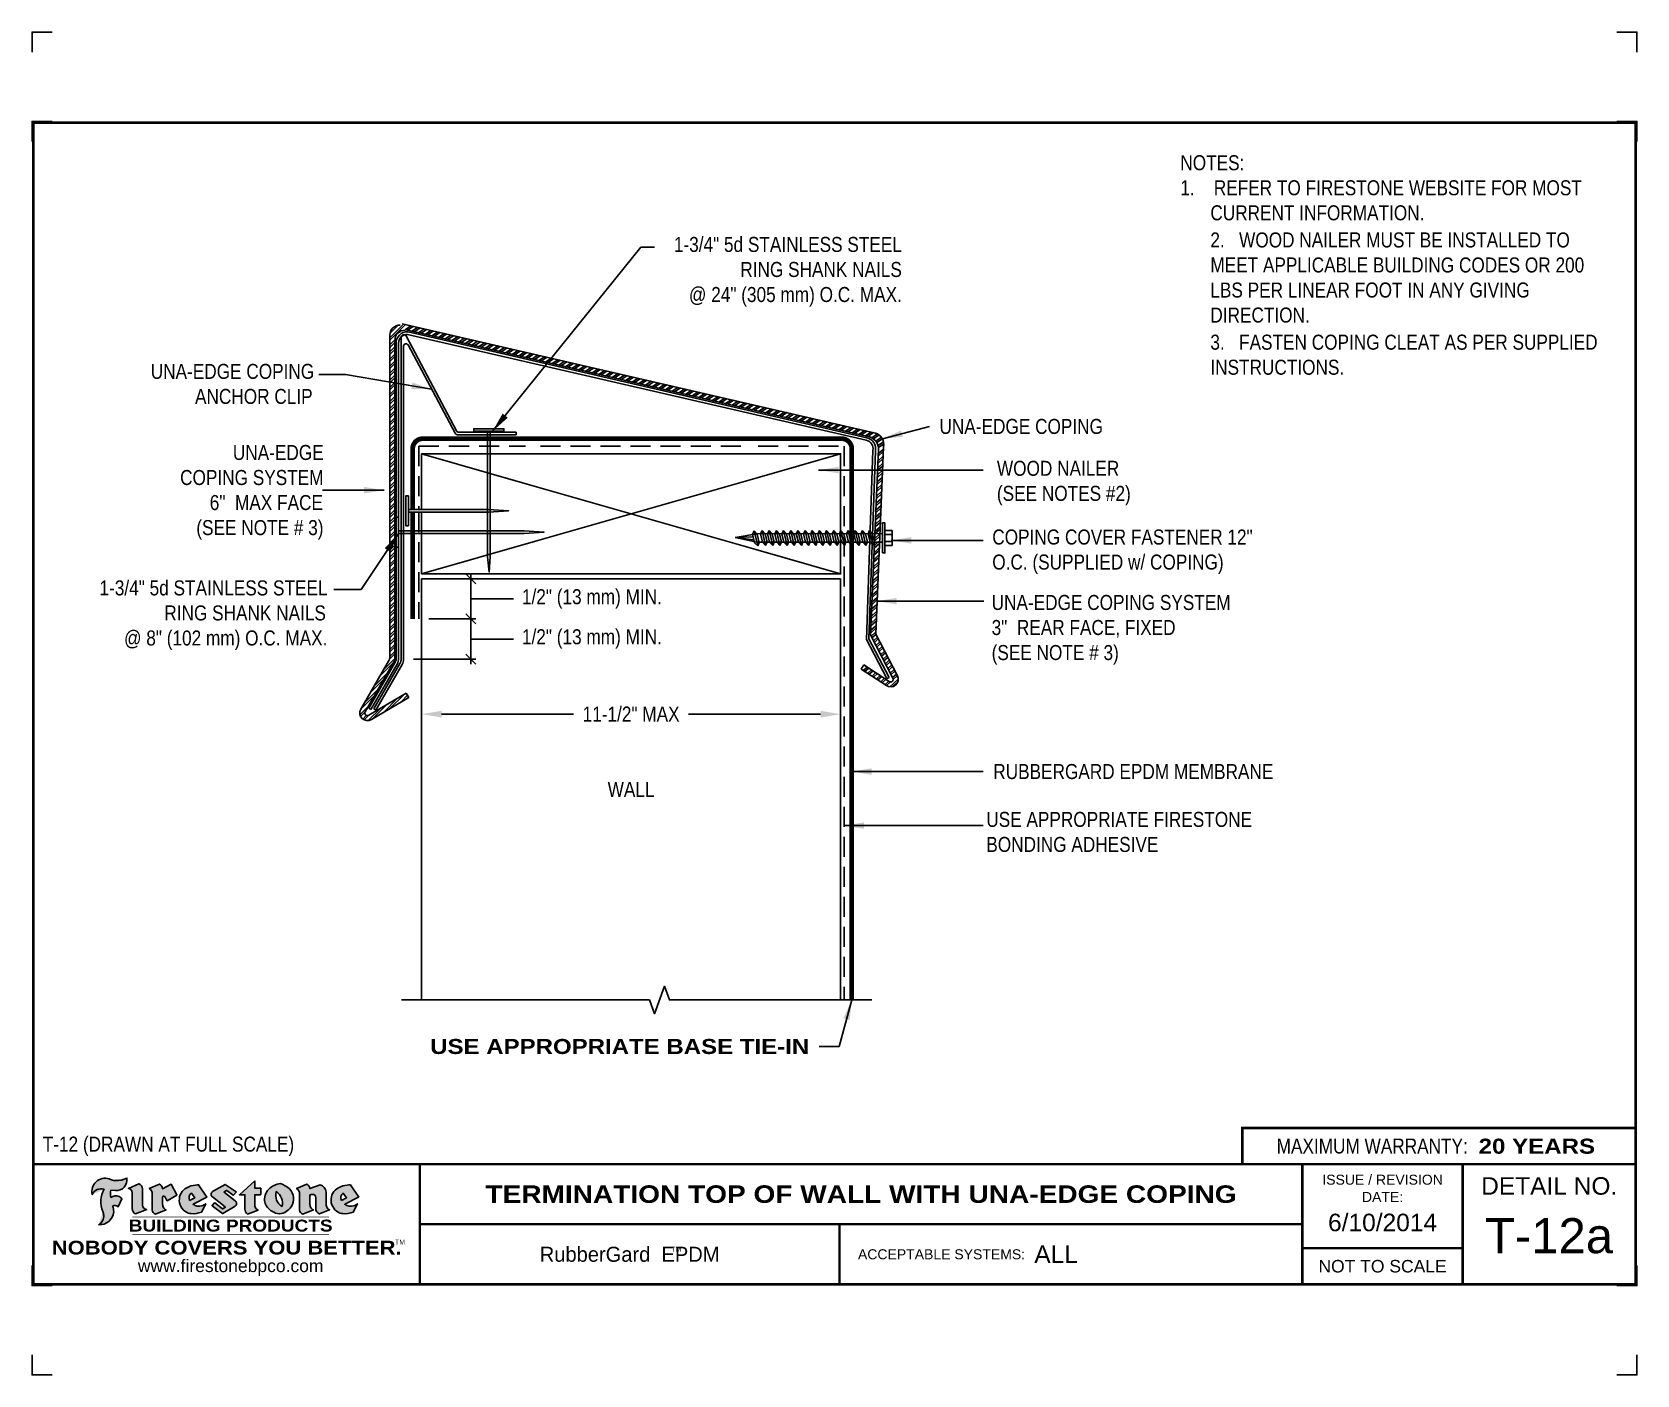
# Model space of a CAD drawing. Header units: inches. Extents: x 299.4 to 319.5, y -77.1 to -60.4.
import ezdxf
from ezdxf.enums import TextEntityAlignment as Align

# ---------------------------------------------------------------- set-up
doc = ezdxf.new("R2010")
doc.units = ezdxf.units.IN
doc.header["$MEASUREMENT"] = 0
doc.linetypes.add('HIDDEN', pattern=[0.375, 0.25, -0.125])
doc.layers.get('0').update_dxf_attribs({"linetype": 'CONTINUOUS'})
doc.layers.get('DEFPOINTS').update_dxf_attribs({"linetype": 'CONTINUOUS'})
for name, color, linetype in [('FSBP-ACCESSORY-FIRESTONE', 7, 'CONTINUOUS'), ('FSBP-ACCESSORY-OTHER', 7, 'CONTINUOUS'), ('FSBP-ADHESIVE', 1, 'HIDDEN'), ('FSBP-ANNO-NOTE', 7, 'CONTINUOUS'), ('FSBP-MEMBRANE', 7, 'CONTINUOUS'), ('FSBP-TTLB', 7, 'CONTINUOUS'), ('FSBP-TTLB-BORDER', 7, 'CONTINUOUS'), ('FSBP-TTLB-TEXT', 7, 'CONTINUOUS'), ('FSBP-WALL-CURB', 9, 'CONTINUOUS'), ('FSBP-WOOD', 7, 'CONTINUOUS')]:
    doc.layers.add(name, color=color, linetype=linetype)
doc.styles.add('FSBP_ARIAL', font='arial.ttf')
doc.styles.add('FSBP_ARIAL_BOLD', font='')
doc.styles.add('FSBP_ARIAL_NAR', font='ARIALN.TTF')
doc.styles.add('FSBP_BANKGOTHIC', font='bgothm.ttf')
doc.styles.get('FSBP_ARIAL_BOLD').set_extended_font_data('Arial Black')
doc.dimstyles.new('FSBP-DIM', dxfattribs={"dimtxt": 0.1875, "dimasz": 0.125, "dimexe": 0.0625, "dimexo": 0.125, "dimgap": 0.125, "dimtad": 0, "dimdec": 0, "dimzin": 1, "dimdsep": 46, "dimlunit": 4, "dimtxsty": 'FSBP_ARIAL_NAR', "dimblk": 'OBLIQUE', "dimcen": 0.09375, "dimdle": 0.0625, "dimclrd": 256, "dimclre": 256, "dimclrt": 256, "dimadec": 0, "dimazin": 0, "dimtfac": 1, "dimtdec": 0, "dimtmove": 1, "dimatfit": 3, "dimfxl": 1, "dimtolj": 1, "dimtzin": 0, "dimlwd": -1, "dimlwe": -1, "dimarcsym": 0})
doc.dimstyles.new('FSBP-LEADER', dxfattribs={"dimtxt": 0.1875, "dimasz": 0.25, "dimexe": 0.0625, "dimexo": 0.125, "dimgap": 0.125, "dimtad": 0, "dimtih": 1, "dimtoh": 1, "dimdec": 4, "dimzin": 0, "dimdsep": 46, "dimlunit": 4, "dimtxsty": 'FSBP_ARIAL_NAR', "dimcen": 0.09375, "dimclrd": 256, "dimclre": 256, "dimclrt": 256, "dimadec": 0, "dimazin": 0, "dimtfac": 1, "dimtdec": 4, "dimtofl": 0, "dimtmove": 0, "dimatfit": 3, "dimfxl": 1, "dimtolj": 1, "dimtzin": 0, "dimlwd": -1, "dimlwe": -1, "dimarcsym": 0})

msp = doc.modelspace()

# ---------------------------------------------------------------- texts
at = {"layer": 'DEFPOINTS', "style": 'FSBP_ARIAL_NAR'}
msp.add_text('T-12 (DRAWN AT FULL SCALE)', height=0.1875, dxfattribs=at).set_placement((299.57986, -74.23904), align=Align.MIDDLE_LEFT)
at = {"layer": 'FSBP-ANNO-NOTE', "style": 'FSBP_ARIAL_NAR'}
for s, p in [('UNA-EDGE COPING', (310.77317, -65.28053)), ('RUBBERGARD EPDM MEMBRANE', (311.44458, -69.58825))]:
    msp.add_text(s, height=0.1875, dxfattribs=at).set_placement(p, align=Align.MIDDLE_LEFT)
msp.add_text('WALL', height=0.1875, dxfattribs=at).set_placement((306.92367, -69.81149), align=Align.MIDDLE_CENTER)
at = {"layer": 'FSBP-ANNO-NOTE', "style": 'FSBP_ARIAL_BOLD'}
msp.add_text('USE APPROPRIATE BASE TIE-IN', height=0.1875, dxfattribs=at).set_placement((309.14668, -73.02037), align=Align.MIDDLE_RIGHT)
at = {"layer": 'FSBP-ANNO-NOTE', "char_height": 0.1875, "style": 'FSBP_ARIAL_NAR'}
for s, width, heights, insert, attachment_point in [('\\A1;NOTES:\\P\\pi-0.375,l0.375;1.    REFER TO FIRESTONE WEBSITE FOR MOST \\P\\pi0;CURRENT INFORMATION.\\P{\\H0.083333x;\\P\\pi-0.375;}2.   WOOD NAILER MUST BE INSTALLED TO MEET APPLICABLE BUILDING CODES OR 200 LBS PER LINEAR FOOT IN ANY GIVING DIRECTION.\\P{\\H0.083333x;\\P}3.   FASTEN COPING CLEAT AS PER SUPPLIED INSTRUCTIONS.', 5.2198409, [2.84019], (313.77934, -61.89514), 1), ('1-3/4" 5d STAINLESS STEEL\\P RING SHANK NAILS \\P@ 24" (305 mm) O.C. MAX. ', 2.9696656, [0.95155], (310.30348, -62.91502), 3), ('\\pi0.19942;UNA-EDGE COPING \\P\\pi0.7522;ANCHOR CLIP', 2.2103768, [0.58987], (300.72862, -64.49959), 1), ('\\pi1.8707;UNA-EDGE \\P\\pi1.2123;COPING SYSTEM  \\P\\pi1.5823;6"  MAX FACE \\P\\pi1.4146;(SEE NOTE # 3)', 2.9761478, [1.33062], (300.08247, -65.51178), 1), ('WOOD NAILER\\P(SEE NOTES #2)', 2.8485192, [0.63287], (311.48998, -65.70955), 1), ('COPING COVER FASTENER 12" O.C. (SUPPLIED w/ COPING)', 3.26446, [0.56601], (311.43204, -66.56719), 1), ('\\pi0.15474;1-3/4" 5d STAINLESS STEEL\\P\\pi0.90422; RING SHANK NAILS \\P\\pi0.46118;@ 8" (102 mm) O.C. MAX. ', 2.9696656, [0.95155], (300.13374, -67.20237), 1), ('UNA-EDGE COPING SYSTEM  3"  REAR FACE, FIXED  \\P(SEE NOTE # 3)', 3.26446, [1.00496], (311.42405, -67.38412), 1), ('USE APPROPRIATE FIRESTONE BONDING ADHESIVE', 4.057735, [0.59375], (311.35748, -70.09192), 1)]:
    msp.add_mtext_dynamic_manual_height_columns(s, width=width, gutter_width=5, heights=heights, dxfattribs=dict(at, insert=insert, attachment_point=attachment_point))

# ---------------------------------------------------------------- blocks, each defined once
blk = doc.blocks.new('TTLB-EPDM_1')
at = {"layer": 'FSBP-TTLB-TEXT'}
h = blk.add_hatch(color=1, dxfattribs=at)
edge = h.paths.add_edge_path()
edge.add_arc((1.037, -0.198), 0.132, 264.041, 370.3106)
edge.add_arc((1.028, 0.121), 0.327, 270.0506, 295.2346, ccw=False)
edge.add_arc((1.023, -0.067), 0.139, 249.3281, 272.0749, ccw=False)
edge.add_line((0.974, -0.197), (0.947, -0.185))
edge.add_arc((0.894, -0.339), 0.163, 70.8459, 194.3325)
edge.add_arc((0.844, -0.426), 0.118, 70.9695, 156.9641, ccw=False)
edge.add_arc((1.153, -0.468), 0.311, 150.3231, 203.2084)
edge.add_arc((0.756, -0.641), 0.122, 0.8849, 24.3467, ccw=False)
edge.add_arc((0.749, -0.648), 0.129, -58.3666, 3.6217, ccw=False)
edge.add_arc((0.826, -0.579), 0.178, 267.2205, 354.1382)
edge.add_arc((0.79, -0.601), 0.213, 0.9996, 21.005)
edge.add_arc((1.019, -0.567), 0.0514, 40.8212, 125.5273, ccw=False)
edge.add_line((1.058, -0.533), (1.103, -0.431))
edge.add_arc((1.041, -0.47), 0.0733, 32.3168, 66.3148)
edge.add_arc((1.032, -0.506), 0.11, 69.8179, 125.2547)
edge.add_arc((1.128, -0.369), 0.166, 164.157, 196.5811, ccw=False)
edge.add_line((0.968, -0.324), (1.024, -0.329))
h = blk.add_hatch(color=1, dxfattribs=at)
edge = h.paths.add_edge_path()
edge.add_line((1.275, -0.622), (1.415, -0.566))
edge.add_arc((1.421, -0.509), 0.0573, 181.9718, 264.3185, ccw=False)
edge.add_line((1.364, -0.511), (1.363, -0.31))
edge.add_arc((1.294, -0.31), 0.0691, 0.0934, 72.4283)
edge.add_line((1.315, -0.244), (1.187, -0.302))
edge.add_arc((1.175, -0.359), 0.0573, -0.0174, 78.3221, ccw=False)
edge.add_line((1.233, -0.359), (1.233, -0.555))
edge.add_arc((1.306, -0.556), 0.0731, 179.4272, 245.3846)
h = blk.add_hatch(color=1, dxfattribs=at)
edge = h.paths.add_edge_path()
edge.add_line((1.792, -0.384), (1.722, -0.252))
edge.add_arc((1.72, -0.253), 0.00231, 27.872, 117.3767)
edge.add_line((1.719, -0.251), (1.611, -0.307))
edge.add_arc((1.547, -0.306), 0.0636, 359.1658, 425.8794)
edge.add_line((1.573, -0.248), (1.447, -0.305))
edge.add_arc((1.408, -0.37), 0.076, -3.4414, 59.0799, ccw=False)
edge.add_line((1.484, -0.375), (1.484, -0.572))
edge.add_arc((1.541, -0.568), 0.057, 184.1557, 255.3066)
edge.add_line((1.526, -0.623), (1.657, -0.571))
edge.add_arc((1.688, -0.502), 0.0752, 207.5161, 245.6492, ccw=False)
edge.add_arc((1.721, -0.491), 0.109, 179.4823, 204.5538, ccw=False)
edge.add_line((1.612, -0.49), (1.612, -0.413))
edge.add_arc((1.629, -0.414), 0.0169, 28.3562, 174.855, ccw=False)
edge.add_arc((1.627, -0.42), 0.0211, 22.2169, 40.1021, ccw=False)
edge.add_line((1.647, -0.412), (1.667, -0.455))
edge.add_arc((1.669, -0.454), 0.00231, 204.5451, 299.6324)
edge.add_line((1.67, -0.456), (1.791, -0.387))
edge.add_line((1.791, -0.387), (1.792, -0.384))
h = blk.add_hatch(color=1, dxfattribs=at)
h.paths.add_polyline_path([(2.063, -0.258, 0.025243), (2.025, -0.261, 0.121361), (1.902, -0.301, 0.615167), (1.933, -0.61, 0.053068), (1.968, -0.618, 0.115093), (2.099, -0.599), (2.151, -0.494, -0.087554), (2.104, -0.519, -0.265592), (1.993, -0.501), (2.165, -0.414, 0.451895), (2.166, -0.411)])
h.paths.add_polyline_path([(2.014, -0.419), (1.951, -0.452, -0.372053), (1.973, -0.361)], flags=16)
h = blk.add_hatch(color=1, dxfattribs=at)
edge = h.paths.add_edge_path()
edge.add_arc((2.26, -0.378), 0.0415, 123.2081, 232.2027, ccw=False)
edge.add_line((2.238, -0.343), (2.394, -0.254))
edge.add_arc((2.395, -0.256), 0.00231, 55.6464, 119.6543, ccw=False)
edge.add_line((2.396, -0.254), (2.532, -0.347))
edge.add_arc((2.53, -0.349), 0.00231, -42.7311, 54.4661, ccw=False)
edge.add_line((2.532, -0.35), (2.498, -0.387))
edge.add_arc((2.497, -0.385), 0.00231, 233.7527, 317.2689, ccw=False)
edge.add_line((2.495, -0.387), (2.414, -0.327))
edge.add_arc((2.412, -0.329), 0.00231, 53.7527, 124.4136)
edge.add_line((2.411, -0.327), (2.383, -0.347))
edge.add_arc((2.384, -0.349), 0.00231, 124.4136, 231.8459)
edge.add_line((2.383, -0.351), (2.52, -0.458))
edge.add_arc((2.494, -0.491), 0.0415, -55.2123, 51.8459, ccw=False)
edge.add_line((2.518, -0.525), (2.364, -0.618))
edge.add_arc((2.363, -0.616), 0.00231, 233.2956, 301.2087, ccw=False)
edge.add_line((2.362, -0.618), (2.231, -0.52))
edge.add_arc((2.233, -0.519), 0.00231, 135.5134, 233.218, ccw=False)
edge.add_line((2.231, -0.517), (2.263, -0.485))
edge.add_arc((2.264, -0.486), 0.00231, 53.0353, 135.5134, ccw=False)
edge.add_line((2.266, -0.484), (2.362, -0.557))
edge.add_arc((2.363, -0.555), 0.00231, 233.0353, 302.2363)
edge.add_line((2.364, -0.557), (2.394, -0.538))
edge.add_arc((2.393, -0.536), 0.00231, 302.2363, 412.2027)
edge.add_line((2.394, -0.534), (2.235, -0.41))
h = blk.add_hatch(color=1, dxfattribs=at)
edge = h.paths.add_edge_path()
edge.add_line((2.763, -0.207), (2.763, -0.297))
edge.add_arc((2.766, -0.297), 0.00231, 180, 270)
edge.add_line((2.766, -0.299), (2.835, -0.299))
edge.add_arc((2.835, -0.302), 0.00231, 0, 90, ccw=False)
edge.add_line((2.838, -0.302), (2.838, -0.379))
edge.add_arc((2.835, -0.379), 0.00231, 270, 360, ccw=False)
edge.add_line((2.835, -0.381), (2.766, -0.381))
edge.add_arc((2.766, -0.384), 0.00231, 90, 180)
edge.add_line((2.763, -0.384), (2.763, -0.503))
edge.add_arc((2.837, -0.507), 0.0734, 177.0803, 245.325)
edge.add_line((2.806, -0.574), (2.675, -0.623))
edge.add_arc((2.709, -0.564), 0.0675, 177.0345, 239.6926, ccw=False)
edge.add_line((2.641, -0.561), (2.641, -0.384))
edge.add_arc((2.639, -0.384), 0.00231, 360, 450)
edge.add_line((2.639, -0.381), (2.573, -0.381))
edge.add_line((2.573, -0.381), (2.763, -0.207))
h = blk.add_hatch(color=1, dxfattribs=at)
edge = h.paths.add_edge_path(flags=16)
edge.add_arc((2.94, -0.485), 0.168, 344.5559, 417.014)
edge.add_arc((3.194, -0.388), 0.168, 164.5559, 237.014)
edge = h.paths.add_edge_path()
edge.add_arc((3.069, -0.44), 0.183, 136.0915, 191.2134)
edge.add_arc((3.065, -0.432), 0.18, 194.0167, 240.6664)
edge.add_arc((3.098, -0.385), 0.238, 239.2975, 264.289)
edge.add_arc((3.049, -0.419), 0.204, 277.1987, 326.5036)
edge.add_arc((3.078, -0.434), 0.171, 325.3769, 406.3828)
edge.add_arc((3.012, -0.49), 0.257, 44.2846, 73.829)
edge.add_arc((3.117, -0.498), 0.258, 97.5029, 134.1039)
h = blk.add_hatch(color=1, dxfattribs=at)
edge = h.paths.add_edge_path()
edge.add_line((3.323, -0.572), (3.323, -0.375))
edge.add_arc((3.247, -0.37), 0.076, 356.5586, 419.0799)
edge.add_line((3.286, -0.305), (3.412, -0.248))
edge.add_arc((3.386, -0.306), 0.0636, 0.3963, 65.8794, ccw=False)
edge.add_line((3.45, -0.306), (3.581, -0.259))
edge.add_arc((3.556, -0.353), 0.0969, 2.367, 75.1862, ccw=False)
edge.add_line((3.653, -0.349), (3.653, -0.488))
edge.add_arc((3.762, -0.491), 0.109, 178.3666, 204.5538)
edge.add_arc((3.729, -0.502), 0.0752, 207.5161, 245.2241)
edge.add_line((3.698, -0.57), (3.573, -0.621))
edge.add_arc((3.595, -0.553), 0.0718, 180.3329, 251.5102, ccw=False)
edge.add_line((3.524, -0.553), (3.524, -0.415))
edge.add_arc((3.486, -0.415), 0.0373, 359.3451, 449.05)
edge.add_arc((3.483, -0.442), 0.0645, 86.294, 119.8211)
edge.add_line((3.451, -0.386), (3.451, -0.49))
edge.add_arc((3.56, -0.491), 0.109, 179.4823, 204.5538)
edge.add_arc((3.527, -0.502), 0.0752, 207.5161, 245.6492)
edge.add_line((3.496, -0.571), (3.365, -0.623))
edge.add_arc((3.38, -0.568), 0.0569, 183.9299, 255.3185, ccw=False)
h = blk.add_hatch(color=1, dxfattribs=at)
h.paths.add_polyline_path([(3.958, -0.258, 0.025243), (3.919, -0.261, 0.108564), (3.808, -0.294, 0.64259), (3.827, -0.61, 0.053068), (3.862, -0.618, 0.115093), (3.993, -0.599), (4.046, -0.494, -0.087554), (3.999, -0.519, -0.265592), (3.887, -0.501), (4.06, -0.414, 0.451895), (4.061, -0.411)])
h.paths.add_polyline_path([(3.909, -0.419), (3.845, -0.452, -0.372053), (3.867, -0.361)], flags=16)
at = {"layer": 'DEFPOINTS', "linetype": 'Continuous', "ltscale": 1.75}
for points in [[(-0.016, 13.881), (-0.016, 14.131), (0.234, 14.131)], [(20.016, 13.881), (20.016, 14.131), (19.766, 14.131)], [(-0.016, -2.381), (-0.016, -2.631), (0.234, -2.631)], [(20.016, -2.381), (20.016, -2.631), (19.766, -2.631)]]:
    blk.add_lwpolyline(points, dxfattribs=at)
at = {"layer": 'DEFPOINTS', "color": 1}
for points in [[(0.234, 13.016), (-0.016, 13.016), (-0.016, 12.766)], [(20.016, 12.766), (20.016, 13.016), (19.766, 13.016)], [(0.234, -1.516), (-0.016, -1.516), (-0.016, -1.266)], [(20.016, -1.266), (20.016, -1.516), (19.766, -1.516)]]:
    blk.add_lwpolyline(points, dxfattribs=at)
at = {"layer": 'FSBP-TTLB', "const_width": 0.0312}
blk.add_lwpolyline([(15.09, 0), (20, 0), (20, 0.451), (15.09, 0.451)], close=True, dxfattribs=at)
for points in [[(0, 0), (0, -1.5), (20, -1.5), (20, 0), (0, 0)], [(4.825, 0), (4.825, -0.75)], [(15.84, 0), (15.84, -1.5)], [(17.841, 0), (17.841, -1.5)], [(20, 0), (20, -1.5)], [(4.825, -0.75), (15.84, -0.75)], [(4.825, -0.75), (4.825, -1.5)], [(15.84, -1.049), (17.841, -1.049)]]:
    blk.add_lwpolyline(points, dxfattribs=at)
at = {"layer": 'FSBP-TTLB-BORDER', "const_width": 0.0312}
blk.add_lwpolyline([(20, 0), (20, 13), (0, 13), (0, 0)], dxfattribs=at)
at = {"layer": 'FSBP-TTLB-TEXT', "color": 1}
blk.add_line((0.736, -0.38), (0.736, -0.38), dxfattribs=at)
for points in [[(1.024, -0.329, 0.500051), (1.167, -0.175, -0.11033), (1.028, -0.206, -0.099579), (0.974, -0.197), (0.947, -0.185, 0.597816), (0.736, -0.38, -0.393883), (0.883, -0.314, 0.234941), (0.867, -0.591, -0.10273), (0.878, -0.639, -0.277269), (0.817, -0.757, 0.398543), (1.003, -0.597, 0.087512), (0.989, -0.525, -0.387403), (1.058, -0.533), (1.103, -0.431, 0.149442), (1.07, -0.403, 0.24672), (0.969, -0.416, -0.142429), (0.968, -0.324), (1.024, -0.329)], [(2.166, -0.411), (2.063, -0.258, 0.025243), (2.025, -0.261, 0.108564), (1.914, -0.294, 0.64259), (1.933, -0.61, 0.053068), (1.968, -0.618, 0.115093), (2.099, -0.599), (2.151, -0.494, -0.087554), (2.104, -0.519, -0.265592), (1.993, -0.501), (2.165, -0.414)], [(2.763, -0.207), (2.763, -0.297, 0.414214), (2.766, -0.299), (2.835, -0.299, -0.414214), (2.838, -0.302), (2.838, -0.379, -0.414214), (2.835, -0.381), (2.766, -0.381, 0.414214), (2.763, -0.384), (2.763, -0.503, 0.306899), (2.806, -0.574), (2.675, -0.623, -0.280419), (2.641, -0.561), (2.641, -0.384, 0.414214), (2.639, -0.381), (2.573, -0.381), (2.763, -0.207)], [(4.061, -0.411), (3.958, -0.258, 0.025243), (3.919, -0.261, 0.108564), (3.808, -0.294, 0.64259), (3.827, -0.61, 0.053068), (3.862, -0.618, 0.115093), (3.993, -0.599), (4.046, -0.494, -0.087554), (3.999, -0.519, -0.265592), (3.887, -0.501), (4.06, -0.414)], [(4.06, -0.414, 0.451895), (4.061, -0.411, 0.451895)]]:
    blk.add_lwpolyline(points, format="xyb", dxfattribs=at)
for points in [[(1.275, -0.622), (1.415, -0.566, -0.37561), (1.364, -0.511), (1.363, -0.31, 0.326536), (1.315, -0.244), (1.187, -0.302, -0.355786), (1.233, -0.359), (1.233, -0.555, 0.296011)], [(1.792, -0.384), (1.722, -0.252, 0.411684), (1.719, -0.251), (1.611, -0.307, 0.299603), (1.573, -0.248), (1.447, -0.305, -0.279776), (1.484, -0.375), (1.484, -0.572, 0.320829), (1.526, -0.623), (1.657, -0.571, -0.16794), (1.622, -0.537, -0.109833), (1.612, -0.49), (1.612, -0.413, -0.743335), (1.643, -0.406, -0.078198), (1.647, -0.412), (1.667, -0.455, 0.440465), (1.67, -0.456), (1.791, -0.387)], [(1.951, -0.452), (2.014, -0.419), (1.973, -0.361, 0.372053)], [(2.235, -0.41, -0.515004), (2.238, -0.343), (2.394, -0.254, -0.286782), (2.396, -0.254), (2.532, -0.347, -0.451503), (2.532, -0.35), (2.498, -0.387, -0.381444), (2.495, -0.387), (2.414, -0.327, 0.318472), (2.411, -0.327), (2.383, -0.347, 0.506409), (2.383, -0.351), (2.52, -0.458, -0.50436), (2.518, -0.525), (2.364, -0.618, -0.305316), (2.362, -0.618), (2.231, -0.52, -0.45417), (2.231, -0.517), (2.263, -0.485, -0.376264), (2.266, -0.484), (2.362, -0.557, 0.31147), (2.364, -0.557), (2.394, -0.538, 0.520381), (2.394, -0.534)], [(2.938, -0.313, 0.245263), (2.89, -0.475, 0.206406), (2.977, -0.589, 0.10948), (3.074, -0.621, 0.218515), (3.219, -0.531, 0.368949), (3.196, -0.31, 0.129631), (3.083, -0.243, 0.161074)], [(3.103, -0.53, 0.327131), (3.032, -0.343, 0.327131)], [(3.323, -0.572), (3.323, -0.375, 0.279776), (3.286, -0.305), (3.412, -0.248, -0.293762), (3.45, -0.306), (3.581, -0.259, -0.328876), (3.653, -0.349), (3.653, -0.488, 0.114763), (3.662, -0.537, 0.166033), (3.698, -0.57), (3.573, -0.621, -0.320956), (3.524, -0.553), (3.524, -0.415, 0.412706), (3.487, -0.378, 0.147342), (3.451, -0.386), (3.451, -0.49, 0.109833), (3.461, -0.537, 0.16794), (3.496, -0.571), (3.365, -0.623, -0.321973), (3.323, -0.572, 29.147628)], [(3.845, -0.452), (3.909, -0.419), (3.867, -0.361, 0.372053)]]:
    blk.add_lwpolyline(points, format="xyb", close=True, dxfattribs=at)
at = {"layer": 'FSBP-TTLB-TEXT'}
for points, const_width in [([(1.234, -0.658), (3.691, -0.658)], 0.00781), ([(10.062, -0.75), (10.062, -1.5)], 0.0312), ([(1.234, -0.876), (3.691, -0.876)], 0.00781)]:
    blk.add_lwpolyline(points, dxfattribs=dict(at, const_width=const_width))
at = {"layer": 'FSBP-TTLB-TEXT', "color": 1}
for centre, start, end in [((1.79, -0.385), 299.6324, 27.872), ((2.164, -0.412), 296.7305, 34.0023)]:
    blk.add_arc(centre, 0.00231, start, end, dxfattribs=at)
at = {"layer": 'FSBP-TTLB-TEXT', "style": 'FSBP_ARIAL_NAR'}
blk.add_text('MAXIMUM WARRANTY:', height=0.1875, dxfattribs=at).set_placement((17.905, 0.226), align=Align.MIDDLE_RIGHT)
at = {"layer": 'FSBP-TTLB-TEXT'}
for s, height, style, p in [('ISSUE / REVISION', 0.125, 'FSBP_ARIAL', (16.841, -0.194)), ('DETAIL NO.', 0.2188, 'FSBP_ARIAL', (18.921, -0.272)), ('DATE:', 0.125, 'FSBP_ARIAL', (16.841, -0.41)), ('www.firestonebpco.com', 0.15625, 'FSBP_ARIAL', (2.463, -1.269)), ('RubberGard  EPDM', 0.1875, 'FSBP_BANKGOTHIC', (7.443, -1.125)), ('TM', 0.0625, 'FSBP_BANKGOTHIC', (8.023, -1.063)), ('NOT TO SCALE', 0.15625, 'FSBP_ARIAL', (16.841, -1.274))]:
    blk.add_text(s, height=height, dxfattribs=dict(at, style=style)).set_placement(p, align=Align.MIDDLE_CENTER)
at = {"layer": 'FSBP-TTLB-TEXT', "lineweight": 18, "style": 'FSBP_ARIAL_BOLD'}
blk.add_text('BUILDING PRODUCTS', height=0.14844, dxfattribs=at).set_placement((2.463, -0.767), align=Align.MIDDLE_CENTER)
at = {"layer": 'FSBP-TTLB-TEXT', "color": 1}
for s, height, style, p in [('NOBODY COVERS YOU BETTER.', 0.17188, 'FSBP_ARIAL_BOLD', (2.413, -1.042)), ('TM', 0.0625, 'FSBP_BANKGOTHIC', (4.577, -0.973))]:
    blk.add_text(s, height=height, dxfattribs=dict(at, style=style)).set_placement(p, align=Align.MIDDLE_CENTER)
at = {"layer": 'FSBP-TTLB-TEXT', "style": 'FSBP_ARIAL'}
blk.add_text('ACCEPTABLE SYSTEMS:', height=0.125, dxfattribs=at).set_placement((10.293, -1.125), align=Align.MIDDLE_LEFT)
at = {"layer": 'FSBP-TTLB-TEXT'}
for tag, height, style, p in [('MAXIMUM_WARRANTY', 0.188, 'FSBP_ARIAL_BOLD', (18.04, 0.224)), ('ACCPT_SYSTEMS', 0.219, 'FSBP_ARIAL', (12.494, -1.125))]:
    blk.add_attdef(tag, text='', height=height, dxfattribs=dict(at, style=style)).set_placement(p, align=Align.MIDDLE_LEFT)
for tag, height, style, p in [('DETAIL_DESCP_LINE_1', 0.219, 'FSBP_ARIAL_BOLD', (10.331, -0.374)), ('ISSUE_REV_DATE', 0.219, 'FSBP_ARIAL', (16.841, -0.728)), ('DETAIL_NUMBER', 0.438, 'FSBP_ARIAL', (18.919, -0.893))]:
    blk.add_attdef(tag, text='', height=height, dxfattribs=dict(at, style=style)).set_placement(p, align=Align.MIDDLE_CENTER)
blk = doc.blocks.new('_OBLIQUE')
at = {"color": 0, "linetype": 'ByBlock'}
blk.add_line((-0.5, -0.5), (0.5, 0.5), dxfattribs=at)
blk = doc.blocks.new('*D7')
at = {"layer": 'DEFPOINTS', "color": 0, "transparency": 16777216}
for p in [(304.308, -67.184), (304.276, -67.684), (304.924, -67.684)]:
    blk.add_point(p, dxfattribs=at)
at = {"layer": 'FSBP-ANNO-NOTE', "transparency": 16777216}
for p, q in [((304.433, -67.184), (304.987, -67.184)), ((304.924, -67.121), (304.924, -67.746)), ((304.924, -67.434), (305.207, -67.434)), ((305.207, -67.434), (305.457, -67.434)), ((304.401, -67.684), (304.987, -67.684))]:
    blk.add_line(p, q, dxfattribs=at)
at = {"layer": 'FSBP-ANNO-NOTE', "transparency": 16777216, "xscale": 0.125, "yscale": 0.125, "zscale": 0.125}
for p, rotation in [((304.924, -67.184), 90), ((304.924, -67.684), 270)]:
    blk.add_blockref('_OBLIQUE', p, dxfattribs=dict(at, rotation=rotation))
at = {"layer": 'FSBP-ANNO-NOTE', "transparency": 16777216, "insert": (306.435, -67.434), "char_height": 0.1875, "attachment_point": 5, "style": 'FSBP_ARIAL_NAR'}
blk.add_mtext('\\A1;1/2" (13 mm) MIN.', dxfattribs=at)
blk = doc.blocks.new('FSBP_HOT-DIPPED-NAIL')
at = {"layer": 'FSBP-ACCESSORY-OTHER'}
blk.add_lwpolyline([(0, 0.1875), (0, -0.1875), (-0.03125, -0.1875), (-0.03125, 0.1875)], close=True, dxfattribs=at)
blk.add_lwpolyline([(0, 0.015625), (1, 0.015625), (1.25, 0), (1, -0.015625), (0, -0.015625)], dxfattribs=at)
blk = doc.blocks.new('*D8')
at = {"layer": 'DEFPOINTS', "color": 0, "transparency": 16777216}
for p in [(304.276, -67.684), (304.924, -67.684), (304.084, -68.184)]:
    blk.add_point(p, dxfattribs=at)
at = {"layer": 'FSBP-ANNO-NOTE', "transparency": 16777216}
for p, q in [((304.401, -67.684), (304.987, -67.684)), ((304.924, -68.246), (304.924, -67.621)), ((304.924, -67.934), (305.207, -67.934)), ((305.207, -67.934), (305.457, -67.934)), ((304.209, -68.184), (304.987, -68.184))]:
    blk.add_line(p, q, dxfattribs=at)
at = {"layer": 'FSBP-ANNO-NOTE', "transparency": 16777216, "xscale": 0.125, "yscale": 0.125, "zscale": 0.125}
for p, rotation in [((304.924, -67.684), 90), ((304.924, -68.184), 270)]:
    blk.add_blockref('_OBLIQUE', p, dxfattribs=dict(at, rotation=rotation))
at = {"layer": 'FSBP-ANNO-NOTE', "transparency": 16777216, "insert": (306.435, -67.934), "char_height": 0.1875, "attachment_point": 5, "style": 'FSBP_ARIAL_NAR'}
blk.add_mtext('\\A1;1/2" (13 mm) MIN.', dxfattribs=at)
blk = doc.blocks.new('*D9')
at = {"transparency": 16777216}
for p, q in [((304.308, -69.082), (304.308, -68.81)), ((304.558, -68.872), (306.206, -68.872)), ((309.289, -68.872), (307.642, -68.872)), ((309.539, -69.03), (309.539, -68.81))]:
    blk.add_line(p, q, dxfattribs=at)
for points in [[(304.558, -68.83), (304.558, -68.914), (304.308, -68.872)], [(309.289, -68.83), (309.289, -68.914), (309.539, -68.872)]]:
    blk.add_solid(points, dxfattribs=at)
at = {"layer": 'DEFPOINTS', "color": 0, "transparency": 16777216}
for p in [(309.539, -68.872), (304.308, -69.207), (309.539, -69.155)]:
    blk.add_point(p, dxfattribs=at)
at = {"transparency": 16777216, "insert": (306.924, -68.872), "char_height": 0.1875, "attachment_point": 5, "style": 'FSBP_ARIAL_NAR'}
blk.add_mtext('\\A1;11-1/2" MAX', dxfattribs=at)

# ---------------------------------------------------------------- dimensions: what is measured, and where the dimension line sits
dim = msp.add_linear_dim(base=(309.5391, -68.87208), p1=(304.30825, -69.20681), p2=(309.5391, -69.1553), text='11-1/2" MAX', dimstyle='FSBP-LEADER')
dim.commit()
dim.dimension.update_dxf_attribs({"geometry": '*D9', "text_midpoint": (306.92367, -68.87208)})
at = {"layer": 'FSBP-ANNO-NOTE'}
for p1, angle, picture, middle in [((304.30825, -67.18365), 270, '*D7', (305.58213, -67.43365)), ((304.08419, -68.18365), 90, '*D8', (305.58213, -67.93365))]:
    dim = msp.add_linear_dim(base=(304.92426, -67.68365), p1=p1, p2=(304.27583, -67.68365), angle=angle, text='1/2" (13 mm) MIN.', dimstyle='FSBP-DIM', override={"dimtih": 1, "dimtoh": 1}, dxfattribs=at)
    dim.commit()
    dim.dimension.update_dxf_attribs({"geometry": picture, "text_midpoint": middle, "dimtype": 160})

# ---------------------------------------------------------------- linework, layer by layer
for p, q in [((305.49013, -65.35308), (305.49047, -65.38433)), ((308.22212, -66.66501), (308.45742, -66.69477)), ((308.22264, -66.66507), (308.44912, -66.6594)), ((308.46043, -66.5845), (308.44111, -66.62527)), ((308.46043, -66.5845), (308.44111, -66.62527)), ((308.46043, -66.5845), (308.44111, -66.62527)), ((308.46043, -66.5845), (308.44111, -66.62527)), ((308.46043, -66.5845), (308.44111, -66.62527)), ((308.46043, -66.5845), (308.44111, -66.62527)), ((308.46043, -66.5845), (308.44111, -66.62527)), ((308.46043, -66.5845), (308.44111, -66.62527)), ((308.46043, -66.5845), (308.44111, -66.62527)), ((308.46043, -66.5845), (308.44111, -66.62527)), ((308.46043, -66.5845), (308.44111, -66.62527)), ((308.46043, -66.5845), (308.44111, -66.62527)), ((308.46043, -66.5845), (308.44111, -66.62527)), ((308.46043, -66.5845), (308.44111, -66.62527)), ((308.46043, -66.5845), (308.44111, -66.62527)), ((308.46043, -66.5845), (308.44111, -66.62527)), ((308.44111, -66.62527), (308.46615, -66.73196)), ((308.44111, -66.62527), (308.46615, -66.73196)), ((308.44111, -66.62527), (308.46615, -66.73196)), ((308.44111, -66.62527), (308.46615, -66.73196)), ((308.44111, -66.62527), (308.46615, -66.73196)), ((308.44111, -66.62527), (308.46615, -66.73196)), ((308.44111, -66.62527), (308.44912, -66.6594)), ((308.44111, -66.62527), (308.44912, -66.6594)), ((308.44111, -66.62527), (308.44912, -66.6594)), ((308.44111, -66.62527), (308.44912, -66.6594)), ((308.44111, -66.62527), (308.44912, -66.6594)), ((308.44111, -66.62527), (308.44912, -66.6594)), ((308.44111, -66.62527), (308.44912, -66.6594)), ((308.44111, -66.62527), (308.44912, -66.6594)), ((308.44111, -66.62527), (308.44912, -66.6594)), ((308.44111, -66.62527), (308.44912, -66.6594)), ((308.45742, -66.69477), (308.46615, -66.73196)), ((308.45742, -66.69477), (308.46615, -66.73196)), ((308.45742, -66.69477), (308.46615, -66.73196)), ((308.45742, -66.69477), (308.46615, -66.73196)), ((308.45742, -66.69477), (308.46615, -66.73196)), ((308.45742, -66.69477), (308.46615, -66.73196)), ((308.45742, -66.69477), (308.46615, -66.73196)), ((308.45742, -66.69477), (308.46615, -66.73196)), ((308.45742, -66.69477), (308.46615, -66.73196)), ((308.45742, -66.69477), (308.46615, -66.73196)), ((308.46043, -66.5845), (308.50436, -66.77271)), ((308.46043, -66.5845), (308.49813, -66.62524)), ((308.46043, -66.5845), (308.50436, -66.77271)), ((308.46043, -66.5845), (308.49813, -66.62524)), ((308.46043, -66.5845), (308.50436, -66.77271)), ((308.46043, -66.5845), (308.49813, -66.62524)), ((308.46043, -66.5845), (308.50436, -66.77271)), ((308.46043, -66.5845), (308.49813, -66.62524)), ((308.46043, -66.5845), (308.50436, -66.77271)), ((308.46043, -66.5845), (308.49813, -66.62524)), ((308.46043, -66.5845), (308.50436, -66.77271)), ((308.46043, -66.5845), (308.49813, -66.62524)), ((308.46043, -66.5845), (308.50436, -66.77271)), ((308.46043, -66.5845), (308.49813, -66.62524)), ((308.46043, -66.5845), (308.50436, -66.77271)), ((308.46043, -66.5845), (308.49813, -66.62524)), ((308.46043, -66.5845), (308.50436, -66.77271)), ((308.46043, -66.5845), (308.49813, -66.62524)), ((308.46043, -66.5845), (308.50436, -66.77271)), ((308.46043, -66.5845), (308.49813, -66.62524)), ((308.46043, -66.5845), (308.50436, -66.77271)), ((308.46043, -66.5845), (308.49813, -66.62524)), ((308.46043, -66.5845), (308.50436, -66.77271)), ((308.46043, -66.5845), (308.49813, -66.62524)), ((308.46043, -66.5845), (308.49813, -66.62524)), ((308.46043, -66.5845), (308.49813, -66.62524)), ((308.46043, -66.5845), (308.49813, -66.62524)), ((308.46043, -66.5845), (308.49813, -66.62524)), ((308.48705, -66.69852), (308.50436, -66.77271)), ((308.48705, -66.69852), (308.50436, -66.77271)), ((308.48705, -66.69852), (308.50436, -66.77271)), ((308.48705, -66.69852), (308.50436, -66.77271)), ((308.49813, -66.62524), (308.52313, -66.73176)), ((308.49813, -66.62524), (308.52313, -66.73176)), ((308.49813, -66.62524), (308.52313, -66.73176)), ((308.49813, -66.62524), (308.52313, -66.73176)), ((308.49813, -66.62524), (308.52313, -66.73176)), ((308.49813, -66.62524), (308.52313, -66.73176)), ((308.49813, -66.62524), (308.52313, -66.73176)), ((308.49813, -66.62524), (308.52313, -66.73176)), ((308.49813, -66.62524), (308.52313, -66.73176)), ((308.49813, -66.62524), (308.52313, -66.73176)), ((308.49813, -66.62524), (308.52313, -66.73176)), ((308.49813, -66.62524), (308.52313, -66.73176)), ((308.49813, -66.62524), (308.52313, -66.73176)), ((308.49813, -66.62524), (308.52313, -66.73176)), ((308.49813, -66.62524), (308.52313, -66.73176)), ((308.49813, -66.62524), (308.52313, -66.73176)), ((308.55848, -66.57857), (308.53916, -66.61934)), ((308.55848, -66.57857), (308.53916, -66.61934)), ((308.55848, -66.57857), (308.53916, -66.61934)), ((308.55848, -66.57857), (308.53916, -66.61934)), ((308.55848, -66.57857), (308.53916, -66.61934)), ((308.55848, -66.57857), (308.53916, -66.61934)), ((308.55848, -66.57857), (308.53916, -66.61934)), ((308.55848, -66.57857), (308.53916, -66.61934)), ((308.55848, -66.57857), (308.53916, -66.61934)), ((308.55848, -66.57857), (308.53916, -66.61934)), ((308.55848, -66.57857), (308.53916, -66.61934)), ((308.55848, -66.57857), (308.53916, -66.61934)), ((308.55848, -66.57857), (308.53916, -66.61934)), ((308.55848, -66.57857), (308.53916, -66.61934)), ((308.55848, -66.57857), (308.53916, -66.61934)), ((308.55848, -66.57857), (308.53916, -66.61934)), ((308.55848, -66.57857), (308.53916, -66.61934)), ((308.55848, -66.57857), (308.53916, -66.61934)), ((308.55848, -66.57857), (308.53916, -66.61934)), ((308.55848, -66.57857), (308.53916, -66.61934)), ((308.55848, -66.57857), (308.53916, -66.61934)), ((308.55848, -66.57857), (308.53916, -66.61934)), ((308.55848, -66.57857), (308.53916, -66.61934)), ((308.55848, -66.57857), (308.53916, -66.61934)), ((308.55848, -66.57857), (308.53916, -66.61934)), ((308.55848, -66.57857), (308.53916, -66.61934)), ((308.55848, -66.57857), (308.53916, -66.61934)), ((308.55848, -66.57857), (308.53916, -66.61934)), ((308.55848, -66.57857), (308.53916, -66.61934)), ((308.55848, -66.57857), (308.53916, -66.61934)), ((308.55848, -66.57857), (308.53916, -66.61934)), ((308.55848, -66.57857), (308.53916, -66.61934)), ((308.55848, -66.57857), (308.53916, -66.61934)), ((308.55848, -66.57857), (308.53916, -66.61934)), ((308.55848, -66.57857), (308.53916, -66.61934)), ((308.55848, -66.57857), (308.53916, -66.61934)), ((308.55848, -66.57857), (308.53916, -66.61934)), ((308.55848, -66.57857), (308.53916, -66.61934)), ((308.55848, -66.57857), (308.53916, -66.61934)), ((308.55848, -66.57857), (308.53916, -66.61934)), ((308.55848, -66.57857), (308.53916, -66.61934)), ((308.55848, -66.57857), (308.53916, -66.61934)), ((308.55848, -66.57857), (308.53916, -66.61934)), ((308.55848, -66.57857), (308.53916, -66.61934)), ((308.55848, -66.57857), (308.53916, -66.61934)), ((308.55848, -66.57857), (308.53916, -66.61934)), ((308.55848, -66.57857), (308.53916, -66.61934)), ((308.55848, -66.57857), (308.53916, -66.61934)), ((308.53916, -66.61934), (308.5642, -66.72603)), ((308.53916, -66.61934), (308.5642, -66.72603)), ((308.53916, -66.61934), (308.5642, -66.72603)), ((308.53916, -66.61934), (308.5642, -66.72603)), ((308.53916, -66.61934), (308.5642, -66.72603)), ((308.53916, -66.61934), (308.5642, -66.72603)), ((308.53916, -66.61934), (308.5642, -66.72603)), ((308.53916, -66.61934), (308.5642, -66.72603)), ((308.53916, -66.61934), (308.5642, -66.72603)), ((308.53916, -66.61934), (308.5642, -66.72603)), ((308.53916, -66.61934), (308.5642, -66.72603)), ((308.53916, -66.61934), (308.5642, -66.72603)), ((308.53916, -66.61934), (308.5642, -66.72603)), ((308.53916, -66.61934), (308.5642, -66.72603)), ((308.53916, -66.61934), (308.5642, -66.72603)), ((308.53916, -66.61934), (308.5642, -66.72603)), ((308.53916, -66.61934), (308.5642, -66.72603)), ((308.53916, -66.61934), (308.5642, -66.72603)), ((308.53916, -66.61934), (308.5642, -66.72603)), ((308.53916, -66.61934), (308.5642, -66.72603)), ((308.53916, -66.61934), (308.5642, -66.72603)), ((308.53916, -66.61934), (308.5642, -66.72603)), ((308.53916, -66.61934), (308.5642, -66.72603)), ((308.53916, -66.61934), (308.5642, -66.72603)), ((308.53916, -66.61934), (308.5642, -66.72603)), ((308.53916, -66.61934), (308.5642, -66.72603)), ((308.53916, -66.61934), (308.5642, -66.72603)), ((308.53916, -66.61934), (308.5642, -66.72603)), ((308.53916, -66.61934), (308.5642, -66.72603)), ((308.53916, -66.61934), (308.5642, -66.72603)), ((308.53916, -66.61934), (308.5642, -66.72603)), ((308.53916, -66.61934), (308.5642, -66.72603)), ((308.53916, -66.61934), (308.5642, -66.72603)), ((308.53916, -66.61934), (308.5642, -66.72603)), ((308.53916, -66.61934), (308.5642, -66.72603)), ((308.53916, -66.61934), (308.5642, -66.72603)), ((308.53916, -66.61934), (308.5642, -66.72603)), ((308.53916, -66.61934), (308.5642, -66.72603)), ((308.53916, -66.61934), (308.5642, -66.72603)), ((308.53916, -66.61934), (308.5642, -66.72603)), ((308.53916, -66.61934), (308.5642, -66.72603)), ((308.53916, -66.61934), (308.5642, -66.72603)), ((308.53916, -66.61934), (308.5642, -66.72603)), ((308.53916, -66.61934), (308.5642, -66.72603)), ((308.53916, -66.61934), (308.5642, -66.72603)), ((308.53916, -66.61934), (308.5642, -66.72603)), ((308.53916, -66.61934), (308.5642, -66.72603)), ((308.53916, -66.61934), (308.5642, -66.72603)), ((308.55848, -66.57857), (308.60241, -66.76678)), ((308.55848, -66.57857), (308.59618, -66.61931)), ((308.55848, -66.57857), (308.60241, -66.76678)), ((308.55848, -66.57857), (308.59618, -66.61931)), ((308.55848, -66.57857), (308.60241, -66.76678)), ((308.55848, -66.57857), (308.59618, -66.61931)), ((308.55848, -66.57857), (308.60241, -66.76678)), ((308.55848, -66.57857), (308.59618, -66.61931)), ((308.55848, -66.57857), (308.60241, -66.76678)), ((308.55848, -66.57857), (308.59618, -66.61931)), ((308.55848, -66.57857), (308.60241, -66.76678)), ((308.55848, -66.57857), (308.59618, -66.61931)), ((308.55848, -66.57857), (308.60241, -66.76678)), ((308.55848, -66.57857), (308.59618, -66.61931)), ((308.55848, -66.57857), (308.60241, -66.76678)), ((308.55848, -66.57857), (308.59618, -66.61931)), ((308.55848, -66.57857), (308.60241, -66.76678)), ((308.55848, -66.57857), (308.59618, -66.61931)), ((308.55848, -66.57857), (308.60241, -66.76678)), ((308.55848, -66.57857), (308.59618, -66.61931)), ((308.55848, -66.57857), (308.60241, -66.76678)), ((308.55848, -66.57857), (308.59618, -66.61931)), ((308.55848, -66.57857), (308.60241, -66.76678)), ((308.55848, -66.57857), (308.59618, -66.61931)), ((308.55848, -66.57857), (308.60241, -66.76678)), ((308.55848, -66.57857), (308.59618, -66.61931)), ((308.55848, -66.57857), (308.60241, -66.76678)), ((308.55848, -66.57857), (308.59618, -66.61931)), ((308.55848, -66.57857), (308.60241, -66.76678)), ((308.55848, -66.57857), (308.59618, -66.61931)), ((308.55848, -66.57857), (308.60241, -66.76678)), ((308.55848, -66.57857), (308.59618, -66.61931)), ((308.55848, -66.57857), (308.60241, -66.76678)), ((308.55848, -66.57857), (308.59618, -66.61931)), ((308.55848, -66.57857), (308.60241, -66.76678)), ((308.55848, -66.57857), (308.59618, -66.61931)), ((308.55848, -66.57857), (308.60241, -66.76678)), ((308.55848, -66.57857), (308.59618, -66.61931)), ((308.55848, -66.57857), (308.60241, -66.76678)), ((308.55848, -66.57857), (308.59618, -66.61931)), ((308.55848, -66.57857), (308.60241, -66.76678)), ((308.55848, -66.57857), (308.59618, -66.61931)), ((308.55848, -66.57857), (308.60241, -66.76678)), ((308.55848, -66.57857), (308.59618, -66.61931)), ((308.55848, -66.57857), (308.60241, -66.76678)), ((308.55848, -66.57857), (308.59618, -66.61931)), ((308.55848, -66.57857), (308.60241, -66.76678)), ((308.55848, -66.57857), (308.59618, -66.61931)), ((308.55848, -66.57857), (308.60241, -66.76678)), ((308.55848, -66.57857), (308.59618, -66.61931)), ((308.55848, -66.57857), (308.60241, -66.76678)), ((308.55848, -66.57857), (308.59618, -66.61931)), ((308.55848, -66.57857), (308.60241, -66.76678)), ((308.55848, -66.57857), (308.59618, -66.61931)), ((308.55848, -66.57857), (308.60241, -66.76678)), ((308.55848, -66.57857), (308.59618, -66.61931)), ((308.55848, -66.57857), (308.60241, -66.76678)), ((308.55848, -66.57857), (308.59618, -66.61931)), ((308.55848, -66.57857), (308.60241, -66.76678)), ((308.55848, -66.57857), (308.59618, -66.61931)), ((308.55848, -66.57857), (308.60241, -66.76678)), ((308.55848, -66.57857), (308.59618, -66.61931)), ((308.55848, -66.57857), (308.60241, -66.76678)), ((308.55848, -66.57857), (308.59618, -66.61931)), ((308.55848, -66.57857), (308.60241, -66.76678)), ((308.55848, -66.57857), (308.59618, -66.61931)), ((308.55848, -66.57857), (308.60241, -66.76678)), ((308.55848, -66.57857), (308.59618, -66.61931)), ((308.55848, -66.57857), (308.60241, -66.76678)), ((308.55848, -66.57857), (308.59618, -66.61931)), ((308.55848, -66.57857), (308.60241, -66.76678)), ((308.55848, -66.57857), (308.59618, -66.61931)), ((308.55848, -66.57857), (308.60241, -66.76678)), ((308.55848, -66.57857), (308.59618, -66.61931)), ((308.55848, -66.57857), (308.60241, -66.76678)), ((308.55848, -66.57857), (308.59618, -66.61931)), ((308.55848, -66.57857), (308.60241, -66.76678)), ((308.55848, -66.57857), (308.59618, -66.61931)), ((308.55848, -66.57857), (308.60241, -66.76678)), ((308.55848, -66.57857), (308.59618, -66.61931)), ((308.55848, -66.57857), (308.60241, -66.76678)), ((308.55848, -66.57857), (308.59618, -66.61931)), ((308.55848, -66.57857), (308.60241, -66.76678)), ((308.55848, -66.57857), (308.59618, -66.61931)), ((308.55848, -66.57857), (308.60241, -66.76678)), ((308.55848, -66.57857), (308.59618, -66.61931)), ((308.55848, -66.57857), (308.60241, -66.76678)), ((308.55848, -66.57857), (308.59618, -66.61931)), ((308.55848, -66.57857), (308.60241, -66.76678)), ((308.55848, -66.57857), (308.59618, -66.61931)), ((308.55848, -66.57857), (308.60241, -66.76678)), ((308.55848, -66.57857), (308.59618, -66.61931)), ((308.55848, -66.57857), (308.60241, -66.76678)), ((308.55848, -66.57857), (308.59618, -66.61931)), ((308.55848, -66.57857), (308.60241, -66.76678)), ((308.55848, -66.57857), (308.59618, -66.61931)), ((308.59618, -66.61931), (308.62119, -66.72583)), ((308.59618, -66.61931), (308.62119, -66.72583)), ((308.59618, -66.61931), (308.62119, -66.72583)), ((308.59618, -66.61931), (308.62119, -66.72583)), ((308.59618, -66.61931), (308.62119, -66.72583)), ((308.59618, -66.61931), (308.62119, -66.72583)), ((308.59618, -66.61931), (308.62119, -66.72583)), ((308.59618, -66.61931), (308.62119, -66.72583)), ((308.59618, -66.61931), (308.62119, -66.72583)), ((308.59618, -66.61931), (308.62119, -66.72583)), ((308.59618, -66.61931), (308.62119, -66.72583)), ((308.59618, -66.61931), (308.62119, -66.72583)), ((308.59618, -66.61931), (308.62119, -66.72583)), ((308.59618, -66.61931), (308.62119, -66.72583)), ((308.59618, -66.61931), (308.62119, -66.72583)), ((308.59618, -66.61931), (308.62119, -66.72583)), ((308.59618, -66.61931), (308.62119, -66.72583)), ((308.59618, -66.61931), (308.62119, -66.72583)), ((308.59618, -66.61931), (308.62119, -66.72583)), ((308.59618, -66.61931), (308.62119, -66.72583)), ((308.59618, -66.61931), (308.62119, -66.72583)), ((308.59618, -66.61931), (308.62119, -66.72583)), ((308.59618, -66.61931), (308.62119, -66.72583)), ((308.59618, -66.61931), (308.62119, -66.72583)), ((308.59618, -66.61931), (308.62119, -66.72583)), ((308.59618, -66.61931), (308.62119, -66.72583)), ((308.59618, -66.61931), (308.62119, -66.72583)), ((308.59618, -66.61931), (308.62119, -66.72583)), ((308.59618, -66.61931), (308.62119, -66.72583)), ((308.59618, -66.61931), (308.62119, -66.72583)), ((308.59618, -66.61931), (308.62119, -66.72583)), ((308.59618, -66.61931), (308.62119, -66.72583)), ((308.59618, -66.61931), (308.62119, -66.72583)), ((308.59618, -66.61931), (308.62119, -66.72583)), ((308.59618, -66.61931), (308.62119, -66.72583)), ((308.59618, -66.61931), (308.62119, -66.72583)), ((308.59618, -66.61931), (308.62119, -66.72583)), ((308.59618, -66.61931), (308.62119, -66.72583)), ((308.59618, -66.61931), (308.62119, -66.72583)), ((308.59618, -66.61931), (308.62119, -66.72583)), ((308.59618, -66.61931), (308.62119, -66.72583)), ((308.59618, -66.61931), (308.62119, -66.72583)), ((308.59618, -66.61931), (308.62119, -66.72583)), ((308.59618, -66.61931), (308.62119, -66.72583)), ((308.59618, -66.61931), (308.62119, -66.72583)), ((308.59618, -66.61931), (308.62119, -66.72583)), ((308.59618, -66.61931), (308.62119, -66.72583)), ((308.59618, -66.61931), (308.62119, -66.72583)), ((308.64743, -66.5786), (308.62811, -66.61938)), ((308.64743, -66.5786), (308.62811, -66.61938)), ((308.64743, -66.5786), (308.62811, -66.61938)), ((308.64743, -66.5786), (308.62811, -66.61938)), ((308.64743, -66.5786), (308.62811, -66.61938)), ((308.64743, -66.5786), (308.62811, -66.61938)), ((308.64743, -66.5786), (308.62811, -66.61938)), ((308.64743, -66.5786), (308.62811, -66.61938)), ((308.64743, -66.5786), (308.62811, -66.61938)), ((308.64743, -66.5786), (308.62811, -66.61938)), ((308.64743, -66.5786), (308.62811, -66.61938)), ((308.64743, -66.5786), (308.62811, -66.61938)), ((308.64743, -66.5786), (308.62811, -66.61938)), ((308.64743, -66.5786), (308.62811, -66.61938)), ((308.64743, -66.5786), (308.62811, -66.61938)), ((308.64743, -66.5786), (308.62811, -66.61938)), ((308.62811, -66.61938), (308.65315, -66.72607)), ((308.62811, -66.61938), (308.65315, -66.72607)), ((308.62811, -66.61938), (308.65315, -66.72607)), ((308.62811, -66.61938), (308.65315, -66.72607)), ((308.62811, -66.61938), (308.65315, -66.72607)), ((308.62811, -66.61938), (308.65315, -66.72607)), ((308.62811, -66.61938), (308.65315, -66.72607)), ((308.62811, -66.61938), (308.65315, -66.72607)), ((308.62811, -66.61938), (308.65315, -66.72607)), ((308.62811, -66.61938), (308.65315, -66.72607)), ((308.62811, -66.61938), (308.65315, -66.72607)), ((308.62811, -66.61938), (308.65315, -66.72607)), ((308.62811, -66.61938), (308.65315, -66.72607)), ((308.62811, -66.61938), (308.65315, -66.72607)), ((308.62811, -66.61938), (308.65315, -66.72607)), ((308.62811, -66.61938), (308.65315, -66.72607)), ((308.64743, -66.5786), (308.69136, -66.76681)), ((308.64743, -66.5786), (308.68513, -66.61935)), ((308.64743, -66.5786), (308.69136, -66.76681)), ((308.64743, -66.5786), (308.68513, -66.61935)), ((308.64743, -66.5786), (308.69136, -66.76681)), ((308.64743, -66.5786), (308.68513, -66.61935)), ((308.64743, -66.5786), (308.69136, -66.76681)), ((308.64743, -66.5786), (308.68513, -66.61935)), ((308.64743, -66.5786), (308.69136, -66.76681)), ((308.64743, -66.5786), (308.68513, -66.61935)), ((308.64743, -66.5786), (308.69136, -66.76681)), ((308.64743, -66.5786), (308.68513, -66.61935)), ((308.64743, -66.5786), (308.69136, -66.76681)), ((308.64743, -66.5786), (308.68513, -66.61935)), ((308.64743, -66.5786), (308.69136, -66.76681)), ((308.64743, -66.5786), (308.68513, -66.61935)), ((308.64743, -66.5786), (308.69136, -66.76681)), ((308.64743, -66.5786), (308.68513, -66.61935)), ((308.64743, -66.5786), (308.69136, -66.76681)), ((308.64743, -66.5786), (308.68513, -66.61935)), ((308.64743, -66.5786), (308.69136, -66.76681)), ((308.64743, -66.5786), (308.68513, -66.61935)), ((308.64743, -66.5786), (308.69136, -66.76681)), ((308.64743, -66.5786), (308.68513, -66.61935)), ((308.64743, -66.5786), (308.69136, -66.76681)), ((308.64743, -66.5786), (308.68513, -66.61935)), ((308.64743, -66.5786), (308.69136, -66.76681)), ((308.64743, -66.5786), (308.68513, -66.61935)), ((308.64743, -66.5786), (308.69136, -66.76681)), ((308.64743, -66.5786), (308.68513, -66.61935)), ((308.64743, -66.5786), (308.69136, -66.76681)), ((308.64743, -66.5786), (308.68513, -66.61935)), ((308.68513, -66.61935), (308.71014, -66.72586)), ((308.68513, -66.61935), (308.71014, -66.72586)), ((308.68513, -66.61935), (308.71014, -66.72586)), ((308.68513, -66.61935), (308.71014, -66.72586)), ((308.68513, -66.61935), (308.71014, -66.72586)), ((308.68513, -66.61935), (308.71014, -66.72586)), ((308.68513, -66.61935), (308.71014, -66.72586)), ((308.68513, -66.61935), (308.71014, -66.72586)), ((308.68513, -66.61935), (308.71014, -66.72586)), ((308.68513, -66.61935), (308.71014, -66.72586)), ((308.68513, -66.61935), (308.71014, -66.72586)), ((308.68513, -66.61935), (308.71014, -66.72586)), ((308.68513, -66.61935), (308.71014, -66.72586)), ((308.68513, -66.61935), (308.71014, -66.72586)), ((308.68513, -66.61935), (308.71014, -66.72586)), ((308.68513, -66.61935), (308.71014, -66.72586)), ((308.73696, -66.5786), (308.71764, -66.61938)), ((308.73696, -66.5786), (308.71764, -66.61938)), ((308.73696, -66.5786), (308.71764, -66.61938)), ((308.73696, -66.5786), (308.71764, -66.61938)), ((308.73696, -66.5786), (308.71764, -66.61938)), ((308.73696, -66.5786), (308.71764, -66.61938)), ((308.73696, -66.5786), (308.71764, -66.61938)), ((308.73696, -66.5786), (308.71764, -66.61938)), ((308.73696, -66.5786), (308.71764, -66.61938)), ((308.73696, -66.5786), (308.71764, -66.61938)), ((308.73696, -66.5786), (308.71764, -66.61938)), ((308.73696, -66.5786), (308.71764, -66.61938)), ((308.73696, -66.5786), (308.71764, -66.61938)), ((308.73696, -66.5786), (308.71764, -66.61938)), ((308.73696, -66.5786), (308.71764, -66.61938)), ((308.73696, -66.5786), (308.71764, -66.61938)), ((308.71764, -66.61938), (308.74268, -66.72607)), ((308.71764, -66.61938), (308.74268, -66.72607)), ((308.71764, -66.61938), (308.74268, -66.72607)), ((308.71764, -66.61938), (308.74268, -66.72607)), ((308.71764, -66.61938), (308.74268, -66.72607)), ((308.71764, -66.61938), (308.74268, -66.72607)), ((308.71764, -66.61938), (308.74268, -66.72607)), ((308.71764, -66.61938), (308.74268, -66.72607)), ((308.71764, -66.61938), (308.74268, -66.72607)), ((308.71764, -66.61938), (308.74268, -66.72607)), ((308.71764, -66.61938), (308.74268, -66.72607)), ((308.71764, -66.61938), (308.74268, -66.72607)), ((308.71764, -66.61938), (308.74268, -66.72607)), ((308.71764, -66.61938), (308.74268, -66.72607)), ((308.71764, -66.61938), (308.74268, -66.72607)), ((308.71764, -66.61938), (308.74268, -66.72607)), ((308.73696, -66.5786), (308.78089, -66.76681)), ((308.73696, -66.5786), (308.77466, -66.61935)), ((308.73696, -66.5786), (308.78089, -66.76681)), ((308.73696, -66.5786), (308.77466, -66.61935)), ((308.73696, -66.5786), (308.78089, -66.76681)), ((308.73696, -66.5786), (308.77466, -66.61935)), ((308.73696, -66.5786), (308.78089, -66.76681)), ((308.73696, -66.5786), (308.77466, -66.61935)), ((308.73696, -66.5786), (308.78089, -66.76681)), ((308.73696, -66.5786), (308.77466, -66.61935)), ((308.73696, -66.5786), (308.78089, -66.76681)), ((308.73696, -66.5786), (308.77466, -66.61935)), ((308.73696, -66.5786), (308.78089, -66.76681)), ((308.73696, -66.5786), (308.77466, -66.61935)), ((308.73696, -66.5786), (308.78089, -66.76681)), ((308.73696, -66.5786), (308.77466, -66.61935)), ((308.73696, -66.5786), (308.78089, -66.76681)), ((308.73696, -66.5786), (308.77466, -66.61935)), ((308.73696, -66.5786), (308.78089, -66.76681)), ((308.73696, -66.5786), (308.77466, -66.61935)), ((308.73696, -66.5786), (308.78089, -66.76681)), ((308.73696, -66.5786), (308.77466, -66.61935)), ((308.73696, -66.5786), (308.78089, -66.76681)), ((308.73696, -66.5786), (308.77466, -66.61935)), ((308.73696, -66.5786), (308.78089, -66.76681)), ((308.73696, -66.5786), (308.77466, -66.61935)), ((308.73696, -66.5786), (308.78089, -66.76681)), ((308.73696, -66.5786), (308.77466, -66.61935)), ((308.73696, -66.5786), (308.78089, -66.76681)), ((308.73696, -66.5786), (308.77466, -66.61935)), ((308.73696, -66.5786), (308.78089, -66.76681)), ((308.73696, -66.5786), (308.77466, -66.61935)), ((308.77466, -66.61935), (308.79967, -66.72586)), ((308.77466, -66.61935), (308.79967, -66.72586)), ((308.77466, -66.61935), (308.79967, -66.72586)), ((308.77466, -66.61935), (308.79967, -66.72586)), ((308.77466, -66.61935), (308.79967, -66.72586)), ((308.77466, -66.61935), (308.79967, -66.72586)), ((308.77466, -66.61935), (308.79967, -66.72586)), ((308.77466, -66.61935), (308.79967, -66.72586)), ((308.77466, -66.61935), (308.79967, -66.72586)), ((308.77466, -66.61935), (308.79967, -66.72586)), ((308.77466, -66.61935), (308.79967, -66.72586)), ((308.77466, -66.61935), (308.79967, -66.72586)), ((308.77466, -66.61935), (308.79967, -66.72586)), ((308.77466, -66.61935), (308.79967, -66.72586)), ((308.77466, -66.61935), (308.79967, -66.72586)), ((308.77466, -66.61935), (308.79967, -66.72586)), ((308.82649, -66.5786), (308.80717, -66.61938)), ((308.82649, -66.5786), (308.80717, -66.61938)), ((308.82649, -66.5786), (308.80717, -66.61938)), ((308.82649, -66.5786), (308.80717, -66.61938)), ((308.82649, -66.5786), (308.80717, -66.61938)), ((308.82649, -66.5786), (308.80717, -66.61938)), ((308.82649, -66.5786), (308.80717, -66.61938)), ((308.82649, -66.5786), (308.80717, -66.61938)), ((308.82649, -66.5786), (308.80717, -66.61938)), ((308.82649, -66.5786), (308.80717, -66.61938)), ((308.82649, -66.5786), (308.80717, -66.61938)), ((308.82649, -66.5786), (308.80717, -66.61938)), ((308.82649, -66.5786), (308.80717, -66.61938)), ((308.82649, -66.5786), (308.80717, -66.61938)), ((308.82649, -66.5786), (308.80717, -66.61938)), ((308.82649, -66.5786), (308.80717, -66.61938)), ((308.80717, -66.61938), (308.83221, -66.72607)), ((308.80717, -66.61938), (308.83221, -66.72607)), ((308.80717, -66.61938), (308.83221, -66.72607)), ((308.80717, -66.61938), (308.83221, -66.72607)), ((308.80717, -66.61938), (308.83221, -66.72607)), ((308.80717, -66.61938), (308.83221, -66.72607)), ((308.80717, -66.61938), (308.83221, -66.72607)), ((308.80717, -66.61938), (308.83221, -66.72607)), ((308.80717, -66.61938), (308.83221, -66.72607)), ((308.80717, -66.61938), (308.83221, -66.72607)), ((308.80717, -66.61938), (308.83221, -66.72607)), ((308.80717, -66.61938), (308.83221, -66.72607)), ((308.80717, -66.61938), (308.83221, -66.72607)), ((308.80717, -66.61938), (308.83221, -66.72607)), ((308.80717, -66.61938), (308.83221, -66.72607)), ((308.80717, -66.61938), (308.83221, -66.72607)), ((308.82649, -66.5786), (308.87042, -66.76681)), ((308.82649, -66.5786), (308.86419, -66.61935)), ((308.82649, -66.5786), (308.87042, -66.76681)), ((308.82649, -66.5786), (308.86419, -66.61935)), ((308.82649, -66.5786), (308.87042, -66.76681)), ((308.82649, -66.5786), (308.86419, -66.61935)), ((308.82649, -66.5786), (308.87042, -66.76681)), ((308.82649, -66.5786), (308.86419, -66.61935)), ((308.82649, -66.5786), (308.87042, -66.76681)), ((308.82649, -66.5786), (308.86419, -66.61935)), ((308.82649, -66.5786), (308.87042, -66.76681)), ((308.82649, -66.5786), (308.86419, -66.61935)), ((308.82649, -66.5786), (308.87042, -66.76681)), ((308.82649, -66.5786), (308.86419, -66.61935)), ((308.82649, -66.5786), (308.87042, -66.76681)), ((308.82649, -66.5786), (308.86419, -66.61935)), ((308.82649, -66.5786), (308.87042, -66.76681)), ((308.82649, -66.5786), (308.86419, -66.61935)), ((308.82649, -66.5786), (308.87042, -66.76681)), ((308.82649, -66.5786), (308.86419, -66.61935)), ((308.82649, -66.5786), (308.87042, -66.76681)), ((308.82649, -66.5786), (308.86419, -66.61935)), ((308.82649, -66.5786), (308.87042, -66.76681)), ((308.82649, -66.5786), (308.86419, -66.61935)), ((308.82649, -66.5786), (308.87042, -66.76681)), ((308.82649, -66.5786), (308.86419, -66.61935)), ((308.82649, -66.5786), (308.87042, -66.76681)), ((308.82649, -66.5786), (308.86419, -66.61935)), ((308.82649, -66.5786), (308.87042, -66.76681)), ((308.82649, -66.5786), (308.86419, -66.61935)), ((308.82649, -66.5786), (308.87042, -66.76681)), ((308.82649, -66.5786), (308.86419, -66.61935)), ((308.86419, -66.61935), (308.88919, -66.72586)), ((308.86419, -66.61935), (308.88919, -66.72586)), ((308.86419, -66.61935), (308.88919, -66.72586)), ((308.86419, -66.61935), (308.88919, -66.72586)), ((308.86419, -66.61935), (308.88919, -66.72586)), ((308.86419, -66.61935), (308.88919, -66.72586)), ((308.86419, -66.61935), (308.88919, -66.72586)), ((308.86419, -66.61935), (308.88919, -66.72586)), ((308.86419, -66.61935), (308.88919, -66.72586)), ((308.86419, -66.61935), (308.88919, -66.72586)), ((308.86419, -66.61935), (308.88919, -66.72586)), ((308.86419, -66.61935), (308.88919, -66.72586)), ((308.86419, -66.61935), (308.88919, -66.72586)), ((308.86419, -66.61935), (308.88919, -66.72586)), ((308.86419, -66.61935), (308.88919, -66.72586)), ((308.86419, -66.61935), (308.88919, -66.72586)), ((308.91602, -66.5786), (308.8967, -66.61938)), ((308.91602, -66.5786), (308.8967, -66.61938)), ((308.91602, -66.5786), (308.8967, -66.61938)), ((308.91602, -66.5786), (308.8967, -66.61938)), ((308.91602, -66.5786), (308.8967, -66.61938)), ((308.91602, -66.5786), (308.8967, -66.61938)), ((308.91602, -66.5786), (308.8967, -66.61938)), ((308.91602, -66.5786), (308.8967, -66.61938)), ((308.91602, -66.5786), (308.8967, -66.61938)), ((308.91602, -66.5786), (308.8967, -66.61938)), ((308.91602, -66.5786), (308.8967, -66.61938)), ((308.91602, -66.5786), (308.8967, -66.61938)), ((308.91602, -66.5786), (308.8967, -66.61938)), ((308.91602, -66.5786), (308.8967, -66.61938)), ((308.91602, -66.5786), (308.8967, -66.61938)), ((308.91602, -66.5786), (308.8967, -66.61938)), ((308.8967, -66.61938), (308.92174, -66.72607)), ((308.8967, -66.61938), (308.92174, -66.72607)), ((308.8967, -66.61938), (308.92174, -66.72607)), ((308.8967, -66.61938), (308.92174, -66.72607)), ((308.8967, -66.61938), (308.92174, -66.72607)), ((308.8967, -66.61938), (308.92174, -66.72607)), ((308.8967, -66.61938), (308.92174, -66.72607)), ((308.8967, -66.61938), (308.92174, -66.72607)), ((308.8967, -66.61938), (308.92174, -66.72607)), ((308.8967, -66.61938), (308.92174, -66.72607)), ((308.8967, -66.61938), (308.92174, -66.72607)), ((308.8967, -66.61938), (308.92174, -66.72607)), ((308.8967, -66.61938), (308.92174, -66.72607)), ((308.8967, -66.61938), (308.92174, -66.72607)), ((308.8967, -66.61938), (308.92174, -66.72607)), ((308.8967, -66.61938), (308.92174, -66.72607)), ((308.91602, -66.5786), (308.95995, -66.76681)), ((308.91602, -66.5786), (308.95372, -66.61935)), ((308.91602, -66.5786), (308.95995, -66.76681)), ((308.91602, -66.5786), (308.95372, -66.61935)), ((308.91602, -66.5786), (308.95995, -66.76681)), ((308.91602, -66.5786), (308.95372, -66.61935)), ((308.91602, -66.5786), (308.95995, -66.76681)), ((308.91602, -66.5786), (308.95372, -66.61935)), ((308.91602, -66.5786), (308.95995, -66.76681)), ((308.91602, -66.5786), (308.95372, -66.61935)), ((308.91602, -66.5786), (308.95995, -66.76681)), ((308.91602, -66.5786), (308.95372, -66.61935)), ((308.91602, -66.5786), (308.95995, -66.76681)), ((308.91602, -66.5786), (308.95372, -66.61935)), ((308.91602, -66.5786), (308.95995, -66.76681)), ((308.91602, -66.5786), (308.95372, -66.61935)), ((308.91602, -66.5786), (308.95995, -66.76681)), ((308.91602, -66.5786), (308.95372, -66.61935)), ((308.91602, -66.5786), (308.95995, -66.76681)), ((308.91602, -66.5786), (308.95372, -66.61935)), ((308.91602, -66.5786), (308.95995, -66.76681)), ((308.91602, -66.5786), (308.95372, -66.61935)), ((308.91602, -66.5786), (308.95995, -66.76681)), ((308.91602, -66.5786), (308.95372, -66.61935)), ((308.91602, -66.5786), (308.95995, -66.76681)), ((308.91602, -66.5786), (308.95372, -66.61935)), ((308.91602, -66.5786), (308.95995, -66.76681)), ((308.91602, -66.5786), (308.95372, -66.61935)), ((308.91602, -66.5786), (308.95995, -66.76681)), ((308.91602, -66.5786), (308.95372, -66.61935)), ((308.91602, -66.5786), (308.95995, -66.76681)), ((308.91602, -66.5786), (308.95372, -66.61935)), ((308.95372, -66.61935), (308.97872, -66.72586)), ((308.95372, -66.61935), (308.97872, -66.72586)), ((308.95372, -66.61935), (308.97872, -66.72586)), ((308.95372, -66.61935), (308.97872, -66.72586)), ((308.95372, -66.61935), (308.97872, -66.72586)), ((308.95372, -66.61935), (308.97872, -66.72586)), ((308.95372, -66.61935), (308.97872, -66.72586)), ((308.95372, -66.61935), (308.97872, -66.72586)), ((308.95372, -66.61935), (308.97872, -66.72586)), ((308.95372, -66.61935), (308.97872, -66.72586)), ((308.95372, -66.61935), (308.97872, -66.72586)), ((308.95372, -66.61935), (308.97872, -66.72586)), ((308.95372, -66.61935), (308.97872, -66.72586)), ((308.95372, -66.61935), (308.97872, -66.72586)), ((308.95372, -66.61935), (308.97872, -66.72586)), ((308.95372, -66.61935), (308.97872, -66.72586)), ((309.00555, -66.5786), (308.98623, -66.61938)), ((309.00555, -66.5786), (308.98623, -66.61938)), ((309.00555, -66.5786), (308.98623, -66.61938)), ((309.00555, -66.5786), (308.98623, -66.61938)), ((309.00555, -66.5786), (308.98623, -66.61938)), ((309.00555, -66.5786), (308.98623, -66.61938)), ((309.00555, -66.5786), (308.98623, -66.61938)), ((309.00555, -66.5786), (308.98623, -66.61938)), ((309.00555, -66.5786), (308.98623, -66.61938)), ((309.00555, -66.5786), (308.98623, -66.61938)), ((309.00555, -66.5786), (308.98623, -66.61938)), ((309.00555, -66.5786), (308.98623, -66.61938)), ((309.00555, -66.5786), (308.98623, -66.61938)), ((309.00555, -66.5786), (308.98623, -66.61938)), ((309.00555, -66.5786), (308.98623, -66.61938)), ((309.00555, -66.5786), (308.98623, -66.61938)), ((308.98623, -66.61938), (309.01127, -66.72607)), ((308.98623, -66.61938), (309.01127, -66.72607)), ((308.98623, -66.61938), (309.01127, -66.72607)), ((308.98623, -66.61938), (309.01127, -66.72607)), ((308.98623, -66.61938), (309.01127, -66.72607)), ((308.98623, -66.61938), (309.01127, -66.72607)), ((308.98623, -66.61938), (309.01127, -66.72607)), ((308.98623, -66.61938), (309.01127, -66.72607)), ((308.98623, -66.61938), (309.01127, -66.72607)), ((308.98623, -66.61938), (309.01127, -66.72607)), ((308.98623, -66.61938), (309.01127, -66.72607)), ((308.98623, -66.61938), (309.01127, -66.72607)), ((308.98623, -66.61938), (309.01127, -66.72607)), ((308.98623, -66.61938), (309.01127, -66.72607)), ((308.98623, -66.61938), (309.01127, -66.72607)), ((308.98623, -66.61938), (309.01127, -66.72607)), ((309.00555, -66.5786), (309.04948, -66.76681)), ((309.00555, -66.5786), (309.04325, -66.61935)), ((309.00555, -66.5786), (309.04948, -66.76681)), ((309.00555, -66.5786), (309.04325, -66.61935)), ((309.00555, -66.5786), (309.04948, -66.76681)), ((309.00555, -66.5786), (309.04325, -66.61935)), ((309.00555, -66.5786), (309.04948, -66.76681)), ((309.00555, -66.5786), (309.04325, -66.61935)), ((309.00555, -66.5786), (309.04948, -66.76681)), ((309.00555, -66.5786), (309.04325, -66.61935)), ((309.00555, -66.5786), (309.04948, -66.76681)), ((309.00555, -66.5786), (309.04325, -66.61935)), ((309.00555, -66.5786), (309.04948, -66.76681)), ((309.00555, -66.5786), (309.04325, -66.61935)), ((309.00555, -66.5786), (309.04948, -66.76681)), ((309.00555, -66.5786), (309.04325, -66.61935)), ((309.00555, -66.5786), (309.04948, -66.76681)), ((309.00555, -66.5786), (309.04325, -66.61935)), ((309.00555, -66.5786), (309.04948, -66.76681)), ((309.00555, -66.5786), (309.04325, -66.61935)), ((309.00555, -66.5786), (309.04948, -66.76681)), ((309.00555, -66.5786), (309.04325, -66.61935)), ((309.00555, -66.5786), (309.04948, -66.76681)), ((309.00555, -66.5786), (309.04325, -66.61935)), ((309.00555, -66.5786), (309.04948, -66.76681)), ((309.00555, -66.5786), (309.04325, -66.61935)), ((309.00555, -66.5786), (309.04948, -66.76681)), ((309.00555, -66.5786), (309.04325, -66.61935)), ((309.00555, -66.5786), (309.04948, -66.76681)), ((309.00555, -66.5786), (309.04325, -66.61935)), ((309.00555, -66.5786), (309.04948, -66.76681)), ((309.00555, -66.5786), (309.04325, -66.61935)), ((309.04325, -66.61935), (309.06825, -66.72586)), ((309.04325, -66.61935), (309.06825, -66.72586)), ((309.04325, -66.61935), (309.06825, -66.72586)), ((309.04325, -66.61935), (309.06825, -66.72586)), ((309.04325, -66.61935), (309.06825, -66.72586)), ((309.04325, -66.61935), (309.06825, -66.72586)), ((309.04325, -66.61935), (309.06825, -66.72586)), ((309.04325, -66.61935), (309.06825, -66.72586)), ((309.04325, -66.61935), (309.06825, -66.72586)), ((309.04325, -66.61935), (309.06825, -66.72586)), ((309.04325, -66.61935), (309.06825, -66.72586)), ((309.04325, -66.61935), (309.06825, -66.72586)), ((309.04325, -66.61935), (309.06825, -66.72586)), ((309.04325, -66.61935), (309.06825, -66.72586)), ((309.04325, -66.61935), (309.06825, -66.72586)), ((309.04325, -66.61935), (309.06825, -66.72586)), ((309.09508, -66.5786), (309.07576, -66.61938)), ((309.09508, -66.5786), (309.07576, -66.61938)), ((309.09508, -66.5786), (309.07576, -66.61938)), ((309.09508, -66.5786), (309.07576, -66.61938)), ((309.09508, -66.5786), (309.07576, -66.61938)), ((309.09508, -66.5786), (309.07576, -66.61938)), ((309.09508, -66.5786), (309.07576, -66.61938)), ((309.09508, -66.5786), (309.07576, -66.61938)), ((309.09508, -66.5786), (309.07576, -66.61938)), ((309.09508, -66.5786), (309.07576, -66.61938)), ((309.09508, -66.5786), (309.07576, -66.61938)), ((309.09508, -66.5786), (309.07576, -66.61938)), ((309.09508, -66.5786), (309.07576, -66.61938)), ((309.09508, -66.5786), (309.07576, -66.61938)), ((309.09508, -66.5786), (309.07576, -66.61938)), ((309.09508, -66.5786), (309.07576, -66.61938)), ((309.07576, -66.61938), (309.1008, -66.72607)), ((309.07576, -66.61938), (309.1008, -66.72607)), ((309.07576, -66.61938), (309.1008, -66.72607)), ((309.07576, -66.61938), (309.1008, -66.72607)), ((309.07576, -66.61938), (309.1008, -66.72607)), ((309.07576, -66.61938), (309.1008, -66.72607)), ((309.07576, -66.61938), (309.1008, -66.72607)), ((309.07576, -66.61938), (309.1008, -66.72607)), ((309.07576, -66.61938), (309.1008, -66.72607)), ((309.07576, -66.61938), (309.1008, -66.72607)), ((309.07576, -66.61938), (309.1008, -66.72607)), ((309.07576, -66.61938), (309.1008, -66.72607)), ((309.07576, -66.61938), (309.1008, -66.72607)), ((309.07576, -66.61938), (309.1008, -66.72607)), ((309.07576, -66.61938), (309.1008, -66.72607)), ((309.07576, -66.61938), (309.1008, -66.72607)), ((309.09508, -66.5786), (309.13901, -66.76681)), ((309.09508, -66.5786), (309.13278, -66.61935)), ((309.09508, -66.5786), (309.13901, -66.76681)), ((309.09508, -66.5786), (309.13278, -66.61935)), ((309.09508, -66.5786), (309.13901, -66.76681)), ((309.09508, -66.5786), (309.13278, -66.61935)), ((309.09508, -66.5786), (309.13901, -66.76681)), ((309.09508, -66.5786), (309.13278, -66.61935)), ((309.09508, -66.5786), (309.13901, -66.76681)), ((309.09508, -66.5786), (309.13278, -66.61935)), ((309.09508, -66.5786), (309.13901, -66.76681)), ((309.09508, -66.5786), (309.13278, -66.61935)), ((309.09508, -66.5786), (309.13901, -66.76681)), ((309.09508, -66.5786), (309.13278, -66.61935)), ((309.09508, -66.5786), (309.13901, -66.76681)), ((309.09508, -66.5786), (309.13278, -66.61935)), ((309.09508, -66.5786), (309.13901, -66.76681)), ((309.09508, -66.5786), (309.13278, -66.61935)), ((309.09508, -66.5786), (309.13901, -66.76681)), ((309.09508, -66.5786), (309.13278, -66.61935)), ((309.09508, -66.5786), (309.13901, -66.76681)), ((309.09508, -66.5786), (309.13278, -66.61935)), ((309.09508, -66.5786), (309.13901, -66.76681)), ((309.09508, -66.5786), (309.13278, -66.61935)), ((309.09508, -66.5786), (309.13901, -66.76681)), ((309.09508, -66.5786), (309.13278, -66.61935)), ((309.09508, -66.5786), (309.13901, -66.76681)), ((309.09508, -66.5786), (309.13278, -66.61935)), ((309.09508, -66.5786), (309.13901, -66.76681)), ((309.09508, -66.5786), (309.13278, -66.61935)), ((309.09508, -66.5786), (309.13901, -66.76681)), ((309.09508, -66.5786), (309.13278, -66.61935)), ((309.13278, -66.61935), (309.15778, -66.72586)), ((309.13278, -66.61935), (309.15778, -66.72586)), ((309.13278, -66.61935), (309.15778, -66.72586)), ((309.13278, -66.61935), (309.15778, -66.72586)), ((309.13278, -66.61935), (309.15778, -66.72586)), ((309.13278, -66.61935), (309.15778, -66.72586)), ((309.13278, -66.61935), (309.15778, -66.72586)), ((309.13278, -66.61935), (309.15778, -66.72586)), ((309.13278, -66.61935), (309.15778, -66.72586)), ((309.13278, -66.61935), (309.15778, -66.72586)), ((309.13278, -66.61935), (309.15778, -66.72586)), ((309.13278, -66.61935), (309.15778, -66.72586)), ((309.13278, -66.61935), (309.15778, -66.72586)), ((309.13278, -66.61935), (309.15778, -66.72586)), ((309.13278, -66.61935), (309.15778, -66.72586)), ((309.13278, -66.61935), (309.15778, -66.72586)), ((309.18461, -66.5786), (309.16529, -66.61938)), ((309.18461, -66.5786), (309.16529, -66.61938)), ((309.18461, -66.5786), (309.16529, -66.61938)), ((309.18461, -66.5786), (309.16529, -66.61938)), ((309.18461, -66.5786), (309.16529, -66.61938)), ((309.18461, -66.5786), (309.16529, -66.61938)), ((309.18461, -66.5786), (309.16529, -66.61938)), ((309.18461, -66.5786), (309.16529, -66.61938)), ((309.18461, -66.5786), (309.16529, -66.61938)), ((309.18461, -66.5786), (309.16529, -66.61938)), ((309.18461, -66.5786), (309.16529, -66.61938)), ((309.18461, -66.5786), (309.16529, -66.61938)), ((309.18461, -66.5786), (309.16529, -66.61938)), ((309.18461, -66.5786), (309.16529, -66.61938)), ((309.18461, -66.5786), (309.16529, -66.61938)), ((309.18461, -66.5786), (309.16529, -66.61938)), ((309.16529, -66.61938), (309.19033, -66.72607)), ((309.16529, -66.61938), (309.19033, -66.72607)), ((309.16529, -66.61938), (309.19033, -66.72607)), ((309.16529, -66.61938), (309.19033, -66.72607)), ((309.16529, -66.61938), (309.19033, -66.72607)), ((309.16529, -66.61938), (309.19033, -66.72607)), ((309.16529, -66.61938), (309.19033, -66.72607)), ((309.16529, -66.61938), (309.19033, -66.72607)), ((309.16529, -66.61938), (309.19033, -66.72607)), ((309.16529, -66.61938), (309.19033, -66.72607)), ((309.16529, -66.61938), (309.19033, -66.72607)), ((309.16529, -66.61938), (309.19033, -66.72607)), ((309.16529, -66.61938), (309.19033, -66.72607)), ((309.16529, -66.61938), (309.19033, -66.72607)), ((309.16529, -66.61938), (309.19033, -66.72607)), ((309.16529, -66.61938), (309.19033, -66.72607)), ((309.18461, -66.5786), (309.22854, -66.76681)), ((309.18461, -66.5786), (309.22231, -66.61935)), ((309.18461, -66.5786), (309.22854, -66.76681)), ((309.18461, -66.5786), (309.22231, -66.61935)), ((309.18461, -66.5786), (309.22854, -66.76681)), ((309.18461, -66.5786), (309.22231, -66.61935)), ((309.18461, -66.5786), (309.22854, -66.76681)), ((309.18461, -66.5786), (309.22231, -66.61935)), ((309.18461, -66.5786), (309.22854, -66.76681)), ((309.18461, -66.5786), (309.22231, -66.61935)), ((309.18461, -66.5786), (309.22854, -66.76681)), ((309.18461, -66.5786), (309.22231, -66.61935)), ((309.18461, -66.5786), (309.22854, -66.76681)), ((309.18461, -66.5786), (309.22231, -66.61935)), ((309.18461, -66.5786), (309.22854, -66.76681)), ((309.18461, -66.5786), (309.22231, -66.61935)), ((309.18461, -66.5786), (309.22854, -66.76681)), ((309.18461, -66.5786), (309.22231, -66.61935)), ((309.18461, -66.5786), (309.22854, -66.76681)), ((309.18461, -66.5786), (309.22231, -66.61935)), ((309.18461, -66.5786), (309.22854, -66.76681)), ((309.18461, -66.5786), (309.22231, -66.61935)), ((309.18461, -66.5786), (309.22854, -66.76681)), ((309.18461, -66.5786), (309.22231, -66.61935)), ((309.18461, -66.5786), (309.22854, -66.76681)), ((309.18461, -66.5786), (309.22231, -66.61935)), ((309.18461, -66.5786), (309.22854, -66.76681)), ((309.18461, -66.5786), (309.22231, -66.61935)), ((309.18461, -66.5786), (309.22854, -66.76681)), ((309.18461, -66.5786), (309.22231, -66.61935)), ((309.18461, -66.5786), (309.22854, -66.76681)), ((309.18461, -66.5786), (309.22231, -66.61935)), ((309.22231, -66.61935), (309.24731, -66.72586)), ((309.22231, -66.61935), (309.24731, -66.72586)), ((309.22231, -66.61935), (309.24731, -66.72586)), ((309.22231, -66.61935), (309.24731, -66.72586)), ((309.22231, -66.61935), (309.24731, -66.72586)), ((309.22231, -66.61935), (309.24731, -66.72586)), ((309.22231, -66.61935), (309.24731, -66.72586)), ((309.22231, -66.61935), (309.24731, -66.72586)), ((309.22231, -66.61935), (309.24731, -66.72586)), ((309.22231, -66.61935), (309.24731, -66.72586)), ((309.22231, -66.61935), (309.24731, -66.72586)), ((309.22231, -66.61935), (309.24731, -66.72586)), ((309.22231, -66.61935), (309.24731, -66.72586)), ((309.22231, -66.61935), (309.24731, -66.72586)), ((309.22231, -66.61935), (309.24731, -66.72586)), ((309.22231, -66.61935), (309.24731, -66.72586)), ((309.27414, -66.5786), (309.25481, -66.61938)), ((309.27414, -66.5786), (309.25481, -66.61938)), ((309.27414, -66.5786), (309.25481, -66.61938)), ((309.27414, -66.5786), (309.25481, -66.61938)), ((309.27414, -66.5786), (309.25481, -66.61938)), ((309.27414, -66.5786), (309.25481, -66.61938)), ((309.27414, -66.5786), (309.25481, -66.61938)), ((309.27414, -66.5786), (309.25481, -66.61938)), ((309.27414, -66.5786), (309.25481, -66.61938)), ((309.27414, -66.5786), (309.25481, -66.61938)), ((309.27414, -66.5786), (309.25481, -66.61938)), ((309.27414, -66.5786), (309.25481, -66.61938)), ((309.27414, -66.5786), (309.25481, -66.61938)), ((309.27414, -66.5786), (309.25481, -66.61938)), ((309.27414, -66.5786), (309.25481, -66.61938)), ((309.27414, -66.5786), (309.25481, -66.61938)), ((309.25481, -66.61938), (309.27986, -66.72607)), ((309.25481, -66.61938), (309.27986, -66.72607)), ((309.25481, -66.61938), (309.27986, -66.72607)), ((309.25481, -66.61938), (309.27986, -66.72607)), ((309.25481, -66.61938), (309.27986, -66.72607)), ((309.25481, -66.61938), (309.27986, -66.72607)), ((309.25481, -66.61938), (309.27986, -66.72607)), ((309.25481, -66.61938), (309.27986, -66.72607)), ((309.25481, -66.61938), (309.27986, -66.72607)), ((309.25481, -66.61938), (309.27986, -66.72607)), ((309.25481, -66.61938), (309.27986, -66.72607)), ((309.25481, -66.61938), (309.27986, -66.72607)), ((309.25481, -66.61938), (309.27986, -66.72607)), ((309.25481, -66.61938), (309.27986, -66.72607)), ((309.25481, -66.61938), (309.27986, -66.72607)), ((309.25481, -66.61938), (309.27986, -66.72607)), ((309.27414, -66.5786), (309.31807, -66.76681)), ((309.27414, -66.5786), (309.31184, -66.61935)), ((309.27414, -66.5786), (309.31807, -66.76681)), ((309.27414, -66.5786), (309.31184, -66.61935)), ((309.27414, -66.5786), (309.31807, -66.76681)), ((309.27414, -66.5786), (309.31184, -66.61935)), ((309.27414, -66.5786), (309.31807, -66.76681)), ((309.27414, -66.5786), (309.31184, -66.61935)), ((309.27414, -66.5786), (309.31807, -66.76681)), ((309.27414, -66.5786), (309.31184, -66.61935)), ((309.27414, -66.5786), (309.31807, -66.76681)), ((309.27414, -66.5786), (309.31184, -66.61935)), ((309.27414, -66.5786), (309.31807, -66.76681)), ((309.27414, -66.5786), (309.31184, -66.61935)), ((309.27414, -66.5786), (309.31807, -66.76681)), ((309.27414, -66.5786), (309.31184, -66.61935)), ((309.27414, -66.5786), (309.31807, -66.76681)), ((309.27414, -66.5786), (309.31184, -66.61935)), ((309.27414, -66.5786), (309.31807, -66.76681)), ((309.27414, -66.5786), (309.31184, -66.61935)), ((309.27414, -66.5786), (309.31807, -66.76681)), ((309.27414, -66.5786), (309.31184, -66.61935)), ((309.27414, -66.5786), (309.31807, -66.76681)), ((309.27414, -66.5786), (309.31184, -66.61935)), ((309.27414, -66.5786), (309.31807, -66.76681)), ((309.27414, -66.5786), (309.31184, -66.61935)), ((309.27414, -66.5786), (309.31807, -66.76681)), ((309.27414, -66.5786), (309.31184, -66.61935)), ((309.27414, -66.5786), (309.31807, -66.76681)), ((309.27414, -66.5786), (309.31184, -66.61935)), ((309.27414, -66.5786), (309.31807, -66.76681)), ((309.27414, -66.5786), (309.31184, -66.61935)), ((309.31184, -66.61935), (309.33684, -66.72586)), ((309.31184, -66.61935), (309.33684, -66.72586)), ((309.31184, -66.61935), (309.33684, -66.72586)), ((309.31184, -66.61935), (309.33684, -66.72586)), ((309.31184, -66.61935), (309.33684, -66.72586)), ((309.31184, -66.61935), (309.33684, -66.72586)), ((309.31184, -66.61935), (309.33684, -66.72586)), ((309.31184, -66.61935), (309.33684, -66.72586)), ((309.31184, -66.61935), (309.33684, -66.72586)), ((309.31184, -66.61935), (309.33684, -66.72586)), ((309.31184, -66.61935), (309.33684, -66.72586)), ((309.31184, -66.61935), (309.33684, -66.72586)), ((309.31184, -66.61935), (309.33684, -66.72586)), ((309.31184, -66.61935), (309.33684, -66.72586)), ((309.31184, -66.61935), (309.33684, -66.72586)), ((309.31184, -66.61935), (309.33684, -66.72586)), ((309.36367, -66.5786), (309.34434, -66.61938)), ((309.36367, -66.5786), (309.34434, -66.61938)), ((309.36367, -66.5786), (309.34434, -66.61938)), ((309.36367, -66.5786), (309.34434, -66.61938)), ((309.36367, -66.5786), (309.34434, -66.61938)), ((309.36367, -66.5786), (309.34434, -66.61938)), ((309.36367, -66.5786), (309.34434, -66.61938)), ((309.36367, -66.5786), (309.34434, -66.61938)), ((309.36367, -66.5786), (309.34434, -66.61938)), ((309.36367, -66.5786), (309.34434, -66.61938)), ((309.36367, -66.5786), (309.34434, -66.61938)), ((309.36367, -66.5786), (309.34434, -66.61938)), ((309.36367, -66.5786), (309.34434, -66.61938)), ((309.36367, -66.5786), (309.34434, -66.61938)), ((309.36367, -66.5786), (309.34434, -66.61938)), ((309.36367, -66.5786), (309.34434, -66.61938)), ((309.34434, -66.61938), (309.36939, -66.72607)), ((309.34434, -66.61938), (309.36939, -66.72607)), ((309.34434, -66.61938), (309.36939, -66.72607)), ((309.34434, -66.61938), (309.36939, -66.72607)), ((309.34434, -66.61938), (309.36939, -66.72607)), ((309.34434, -66.61938), (309.36939, -66.72607)), ((309.34434, -66.61938), (309.36939, -66.72607)), ((309.34434, -66.61938), (309.36939, -66.72607)), ((309.34434, -66.61938), (309.36939, -66.72607)), ((309.34434, -66.61938), (309.36939, -66.72607)), ((309.34434, -66.61938), (309.36939, -66.72607)), ((309.34434, -66.61938), (309.36939, -66.72607)), ((309.34434, -66.61938), (309.36939, -66.72607)), ((309.34434, -66.61938), (309.36939, -66.72607)), ((309.34434, -66.61938), (309.36939, -66.72607)), ((309.34434, -66.61938), (309.36939, -66.72607)), ((309.36367, -66.5786), (309.4076, -66.76681)), ((309.36367, -66.5786), (309.40137, -66.61935)), ((309.36367, -66.5786), (309.4076, -66.76681)), ((309.36367, -66.5786), (309.40137, -66.61935)), ((309.36367, -66.5786), (309.4076, -66.76681)), ((309.36367, -66.5786), (309.40137, -66.61935)), ((309.36367, -66.5786), (309.4076, -66.76681)), ((309.36367, -66.5786), (309.40137, -66.61935)), ((309.36367, -66.5786), (309.4076, -66.76681)), ((309.36367, -66.5786), (309.40137, -66.61935)), ((309.36367, -66.5786), (309.4076, -66.76681)), ((309.36367, -66.5786), (309.40137, -66.61935)), ((309.36367, -66.5786), (309.4076, -66.76681)), ((309.36367, -66.5786), (309.40137, -66.61935)), ((309.36367, -66.5786), (309.4076, -66.76681)), ((309.36367, -66.5786), (309.40137, -66.61935)), ((309.36367, -66.5786), (309.4076, -66.76681)), ((309.36367, -66.5786), (309.40137, -66.61935)), ((309.36367, -66.5786), (309.4076, -66.76681)), ((309.36367, -66.5786), (309.40137, -66.61935)), ((309.36367, -66.5786), (309.4076, -66.76681)), ((309.36367, -66.5786), (309.40137, -66.61935)), ((309.36367, -66.5786), (309.4076, -66.76681)), ((309.36367, -66.5786), (309.40137, -66.61935)), ((309.36367, -66.5786), (309.4076, -66.76681)), ((309.36367, -66.5786), (309.40137, -66.61935)), ((309.36367, -66.5786), (309.4076, -66.76681)), ((309.36367, -66.5786), (309.40137, -66.61935)), ((309.36367, -66.5786), (309.4076, -66.76681)), ((309.36367, -66.5786), (309.40137, -66.61935)), ((309.36367, -66.5786), (309.4076, -66.76681)), ((309.36367, -66.5786), (309.40137, -66.61935)), ((309.40137, -66.61935), (309.42637, -66.72586)), ((309.40137, -66.61935), (309.42637, -66.72586)), ((309.40137, -66.61935), (309.42637, -66.72586)), ((309.40137, -66.61935), (309.42637, -66.72586)), ((309.40137, -66.61935), (309.42637, -66.72586)), ((309.40137, -66.61935), (309.42637, -66.72586)), ((309.40137, -66.61935), (309.42637, -66.72586)), ((309.40137, -66.61935), (309.42637, -66.72586)), ((309.40137, -66.61935), (309.42637, -66.72586)), ((309.40137, -66.61935), (309.42637, -66.72586)), ((309.40137, -66.61935), (309.42637, -66.72586)), ((309.40137, -66.61935), (309.42637, -66.72586)), ((309.40137, -66.61935), (309.42637, -66.72586)), ((309.40137, -66.61935), (309.42637, -66.72586)), ((309.40137, -66.61935), (309.42637, -66.72586)), ((309.40137, -66.61935), (309.42637, -66.72586)), ((309.4532, -66.5786), (309.43387, -66.61938)), ((309.4532, -66.5786), (309.43387, -66.61938)), ((309.4532, -66.5786), (309.43387, -66.61938)), ((309.4532, -66.5786), (309.43387, -66.61938)), ((309.4532, -66.5786), (309.43387, -66.61938)), ((309.4532, -66.5786), (309.43387, -66.61938)), ((309.4532, -66.5786), (309.43387, -66.61938)), ((309.4532, -66.5786), (309.43387, -66.61938)), ((309.4532, -66.5786), (309.43387, -66.61938)), ((309.4532, -66.5786), (309.43387, -66.61938)), ((309.4532, -66.5786), (309.43387, -66.61938)), ((309.4532, -66.5786), (309.43387, -66.61938)), ((309.4532, -66.5786), (309.43387, -66.61938)), ((309.4532, -66.5786), (309.43387, -66.61938)), ((309.4532, -66.5786), (309.43387, -66.61938)), ((309.4532, -66.5786), (309.43387, -66.61938)), ((309.43387, -66.61938), (309.45892, -66.72607)), ((309.43387, -66.61938), (309.45892, -66.72607)), ((309.43387, -66.61938), (309.45892, -66.72607)), ((309.43387, -66.61938), (309.45892, -66.72607)), ((309.43387, -66.61938), (309.45892, -66.72607)), ((309.43387, -66.61938), (309.45892, -66.72607)), ((309.43387, -66.61938), (309.45892, -66.72607)), ((309.43387, -66.61938), (309.45892, -66.72607)), ((309.43387, -66.61938), (309.45892, -66.72607)), ((309.43387, -66.61938), (309.45892, -66.72607)), ((309.43387, -66.61938), (309.45892, -66.72607)), ((309.43387, -66.61938), (309.45892, -66.72607)), ((309.43387, -66.61938), (309.45892, -66.72607)), ((309.43387, -66.61938), (309.45892, -66.72607)), ((309.43387, -66.61938), (309.45892, -66.72607)), ((309.43387, -66.61938), (309.45892, -66.72607)), ((309.4532, -66.5786), (309.49713, -66.76681)), ((309.4532, -66.5786), (309.4909, -66.61935)), ((309.4532, -66.5786), (309.49713, -66.76681)), ((309.4532, -66.5786), (309.4909, -66.61935)), ((309.4532, -66.5786), (309.49713, -66.76681)), ((309.4532, -66.5786), (309.4909, -66.61935)), ((309.4532, -66.5786), (309.49713, -66.76681)), ((309.4532, -66.5786), (309.4909, -66.61935)), ((309.4532, -66.5786), (309.49713, -66.76681)), ((309.4532, -66.5786), (309.4909, -66.61935)), ((309.4532, -66.5786), (309.49713, -66.76681)), ((309.4532, -66.5786), (309.4909, -66.61935)), ((309.4532, -66.5786), (309.49713, -66.76681)), ((309.4532, -66.5786), (309.4909, -66.61935)), ((309.4532, -66.5786), (309.49713, -66.76681)), ((309.4532, -66.5786), (309.4909, -66.61935)), ((309.4532, -66.5786), (309.49713, -66.76681)), ((309.4532, -66.5786), (309.4909, -66.61935)), ((309.4532, -66.5786), (309.49713, -66.76681)), ((309.4532, -66.5786), (309.4909, -66.61935)), ((309.4532, -66.5786), (309.49713, -66.76681)), ((309.4532, -66.5786), (309.4909, -66.61935)), ((309.4532, -66.5786), (309.49713, -66.76681)), ((309.4532, -66.5786), (309.4909, -66.61935)), ((309.4532, -66.5786), (309.49713, -66.76681)), ((309.4532, -66.5786), (309.4909, -66.61935)), ((309.4532, -66.5786), (309.49713, -66.76681)), ((309.4532, -66.5786), (309.4909, -66.61935)), ((309.4532, -66.5786), (309.49713, -66.76681)), ((309.4532, -66.5786), (309.4909, -66.61935)), ((309.4532, -66.5786), (309.49713, -66.76681)), ((309.4532, -66.5786), (309.4909, -66.61935)), ((309.4909, -66.61935), (309.5159, -66.72586)), ((309.4909, -66.61935), (309.5159, -66.72586)), ((309.4909, -66.61935), (309.5159, -66.72586)), ((309.4909, -66.61935), (309.5159, -66.72586)), ((309.4909, -66.61935), (309.5159, -66.72586)), ((309.4909, -66.61935), (309.5159, -66.72586)), ((309.4909, -66.61935), (309.5159, -66.72586)), ((309.4909, -66.61935), (309.5159, -66.72586)), ((309.4909, -66.61935), (309.5159, -66.72586)), ((309.4909, -66.61935), (309.5159, -66.72586)), ((309.4909, -66.61935), (309.5159, -66.72586)), ((309.4909, -66.61935), (309.5159, -66.72586)), ((309.4909, -66.61935), (309.5159, -66.72586)), ((309.4909, -66.61935), (309.5159, -66.72586)), ((309.4909, -66.61935), (309.5159, -66.72586)), ((309.4909, -66.61935), (309.5159, -66.72586)), ((309.54273, -66.5786), (309.5234, -66.61938)), ((309.54273, -66.5786), (309.5234, -66.61938)), ((309.54273, -66.5786), (309.5234, -66.61938)), ((309.54273, -66.5786), (309.5234, -66.61938)), ((309.54273, -66.5786), (309.5234, -66.61938)), ((309.54273, -66.5786), (309.5234, -66.61938)), ((309.54273, -66.5786), (309.5234, -66.61938)), ((309.54273, -66.5786), (309.5234, -66.61938)), ((309.54273, -66.5786), (309.5234, -66.61938)), ((309.54273, -66.5786), (309.5234, -66.61938)), ((309.54273, -66.5786), (309.5234, -66.61938)), ((309.54273, -66.5786), (309.5234, -66.61938)), ((309.54273, -66.5786), (309.5234, -66.61938)), ((309.54273, -66.5786), (309.5234, -66.61938)), ((309.54273, -66.5786), (309.5234, -66.61938)), ((309.54273, -66.5786), (309.5234, -66.61938)), ((309.5234, -66.61938), (309.54845, -66.72607)), ((309.5234, -66.61938), (309.54845, -66.72607)), ((309.5234, -66.61938), (309.54845, -66.72607)), ((309.5234, -66.61938), (309.54845, -66.72607)), ((309.5234, -66.61938), (309.54845, -66.72607)), ((309.5234, -66.61938), (309.54845, -66.72607)), ((309.5234, -66.61938), (309.54845, -66.72607)), ((309.5234, -66.61938), (309.54845, -66.72607)), ((309.5234, -66.61938), (309.54845, -66.72607)), ((309.5234, -66.61938), (309.54845, -66.72607)), ((309.5234, -66.61938), (309.54845, -66.72607)), ((309.5234, -66.61938), (309.54845, -66.72607)), ((309.5234, -66.61938), (309.54845, -66.72607)), ((309.5234, -66.61938), (309.54845, -66.72607)), ((309.5234, -66.61938), (309.54845, -66.72607)), ((309.5234, -66.61938), (309.54845, -66.72607)), ((309.54273, -66.5786), (309.58666, -66.76681)), ((309.54273, -66.5786), (309.58043, -66.61935)), ((309.54273, -66.5786), (309.58666, -66.76681)), ((309.54273, -66.5786), (309.58043, -66.61935)), ((309.54273, -66.5786), (309.58666, -66.76681)), ((309.54273, -66.5786), (309.58043, -66.61935)), ((309.54273, -66.5786), (309.58666, -66.76681)), ((309.54273, -66.5786), (309.58043, -66.61935)), ((309.54273, -66.5786), (309.58666, -66.76681)), ((309.54273, -66.5786), (309.58043, -66.61935)), ((309.54273, -66.5786), (309.58666, -66.76681)), ((309.54273, -66.5786), (309.58043, -66.61935)), ((309.54273, -66.5786), (309.58666, -66.76681)), ((309.54273, -66.5786), (309.58043, -66.61935)), ((309.54273, -66.5786), (309.58666, -66.76681)), ((309.54273, -66.5786), (309.58043, -66.61935)), ((309.54273, -66.5786), (309.58666, -66.76681)), ((309.54273, -66.5786), (309.58043, -66.61935)), ((309.54273, -66.5786), (309.58666, -66.76681)), ((309.54273, -66.5786), (309.58043, -66.61935)), ((309.54273, -66.5786), (309.58666, -66.76681)), ((309.54273, -66.5786), (309.58043, -66.61935)), ((309.54273, -66.5786), (309.58666, -66.76681)), ((309.54273, -66.5786), (309.58043, -66.61935)), ((309.54273, -66.5786), (309.58666, -66.76681)), ((309.54273, -66.5786), (309.58043, -66.61935)), ((309.54273, -66.5786), (309.58666, -66.76681)), ((309.54273, -66.5786), (309.58043, -66.61935)), ((309.54273, -66.5786), (309.58666, -66.76681)), ((309.54273, -66.5786), (309.58043, -66.61935)), ((309.54273, -66.5786), (309.58666, -66.76681)), ((309.54273, -66.5786), (309.58043, -66.61935)), ((309.58043, -66.61935), (309.60543, -66.72586)), ((309.58043, -66.61935), (309.60543, -66.72586)), ((309.58043, -66.61935), (309.60543, -66.72586)), ((309.58043, -66.61935), (309.60543, -66.72586)), ((309.58043, -66.61935), (309.60543, -66.72586)), ((309.58043, -66.61935), (309.60543, -66.72586)), ((309.58043, -66.61935), (309.60543, -66.72586)), ((309.58043, -66.61935), (309.60543, -66.72586)), ((309.58043, -66.61935), (309.60543, -66.72586)), ((309.58043, -66.61935), (309.60543, -66.72586)), ((309.58043, -66.61935), (309.60543, -66.72586)), ((309.58043, -66.61935), (309.60543, -66.72586)), ((309.58043, -66.61935), (309.60543, -66.72586)), ((309.58043, -66.61935), (309.60543, -66.72586)), ((309.58043, -66.61935), (309.60543, -66.72586)), ((309.58043, -66.61935), (309.60543, -66.72586)), ((309.63226, -66.5786), (309.61293, -66.61938)), ((309.63226, -66.5786), (309.61293, -66.61938)), ((309.63226, -66.5786), (309.61293, -66.61938)), ((309.63226, -66.5786), (309.61293, -66.61938)), ((309.63226, -66.5786), (309.61293, -66.61938)), ((309.63226, -66.5786), (309.61293, -66.61938)), ((309.63226, -66.5786), (309.61293, -66.61938)), ((309.63226, -66.5786), (309.61293, -66.61938)), ((309.63226, -66.5786), (309.61293, -66.61938)), ((309.63226, -66.5786), (309.61293, -66.61938)), ((309.63226, -66.5786), (309.61293, -66.61938)), ((309.63226, -66.5786), (309.61293, -66.61938)), ((309.63226, -66.5786), (309.61293, -66.61938)), ((309.63226, -66.5786), (309.61293, -66.61938)), ((309.63226, -66.5786), (309.61293, -66.61938)), ((309.63226, -66.5786), (309.61293, -66.61938)), ((309.61293, -66.61938), (309.63798, -66.72607)), ((309.61293, -66.61938), (309.63798, -66.72607)), ((309.61293, -66.61938), (309.63798, -66.72607)), ((309.61293, -66.61938), (309.63798, -66.72607)), ((309.61293, -66.61938), (309.63798, -66.72607)), ((309.61293, -66.61938), (309.63798, -66.72607)), ((309.61293, -66.61938), (309.63798, -66.72607)), ((309.61293, -66.61938), (309.63798, -66.72607)), ((309.61293, -66.61938), (309.63798, -66.72607)), ((309.61293, -66.61938), (309.63798, -66.72607)), ((309.61293, -66.61938), (309.63798, -66.72607)), ((309.61293, -66.61938), (309.63798, -66.72607)), ((309.61293, -66.61938), (309.63798, -66.72607)), ((309.61293, -66.61938), (309.63798, -66.72607)), ((309.61293, -66.61938), (309.63798, -66.72607)), ((309.61293, -66.61938), (309.63798, -66.72607)), ((309.63226, -66.5786), (309.67619, -66.76681)), ((309.63226, -66.5786), (309.66996, -66.61935)), ((309.63226, -66.5786), (309.67619, -66.76681)), ((309.63226, -66.5786), (309.66996, -66.61935)), ((309.63226, -66.5786), (309.67619, -66.76681)), ((309.63226, -66.5786), (309.66996, -66.61935)), ((309.63226, -66.5786), (309.67619, -66.76681)), ((309.63226, -66.5786), (309.66996, -66.61935)), ((309.63226, -66.5786), (309.67619, -66.76681)), ((309.63226, -66.5786), (309.66996, -66.61935)), ((309.63226, -66.5786), (309.67619, -66.76681)), ((309.63226, -66.5786), (309.66996, -66.61935)), ((309.63226, -66.5786), (309.67619, -66.76681)), ((309.63226, -66.5786), (309.66996, -66.61935)), ((309.63226, -66.5786), (309.67619, -66.76681)), ((309.63226, -66.5786), (309.66996, -66.61935)), ((309.63226, -66.5786), (309.67619, -66.76681)), ((309.63226, -66.5786), (309.66996, -66.61935)), ((309.63226, -66.5786), (309.67619, -66.76681)), ((309.63226, -66.5786), (309.66996, -66.61935)), ((309.63226, -66.5786), (309.67619, -66.76681)), ((309.63226, -66.5786), (309.66996, -66.61935)), ((309.63226, -66.5786), (309.67619, -66.76681)), ((309.63226, -66.5786), (309.66996, -66.61935)), ((309.63226, -66.5786), (309.67619, -66.76681)), ((309.63226, -66.5786), (309.66996, -66.61935)), ((309.63226, -66.5786), (309.67619, -66.76681)), ((309.63226, -66.5786), (309.66996, -66.61935)), ((309.63226, -66.5786), (309.67619, -66.76681)), ((309.63226, -66.5786), (309.66996, -66.61935)), ((309.63226, -66.5786), (309.67619, -66.76681)), ((309.63226, -66.5786), (309.66996, -66.61935)), ((309.66996, -66.61935), (309.69496, -66.72586)), ((309.66996, -66.61935), (309.69496, -66.72586)), ((309.66996, -66.61935), (309.69496, -66.72586)), ((309.66996, -66.61935), (309.69496, -66.72586)), ((309.66996, -66.61935), (309.69496, -66.72586)), ((309.66996, -66.61935), (309.69496, -66.72586)), ((309.66996, -66.61935), (309.69496, -66.72586)), ((309.66996, -66.61935), (309.69496, -66.72586)), ((309.66996, -66.61935), (309.69496, -66.72586)), ((309.66996, -66.61935), (309.69496, -66.72586)), ((309.66996, -66.61935), (309.69496, -66.72586)), ((309.66996, -66.61935), (309.69496, -66.72586)), ((309.66996, -66.61935), (309.69496, -66.72586)), ((309.66996, -66.61935), (309.69496, -66.72586)), ((309.66996, -66.61935), (309.69496, -66.72586)), ((309.66996, -66.61935), (309.69496, -66.72586)), ((309.72179, -66.5786), (309.70246, -66.61938)), ((309.72179, -66.5786), (309.70246, -66.61938)), ((309.72179, -66.5786), (309.70246, -66.61938)), ((309.72179, -66.5786), (309.70246, -66.61938)), ((309.72179, -66.5786), (309.70246, -66.61938)), ((309.72179, -66.5786), (309.70246, -66.61938)), ((309.72179, -66.5786), (309.70246, -66.61938)), ((309.72179, -66.5786), (309.70246, -66.61938)), ((309.72179, -66.5786), (309.70246, -66.61938)), ((309.72179, -66.5786), (309.70246, -66.61938)), ((309.72179, -66.5786), (309.70246, -66.61938)), ((309.72179, -66.5786), (309.70246, -66.61938)), ((309.72179, -66.5786), (309.70246, -66.61938)), ((309.72179, -66.5786), (309.70246, -66.61938)), ((309.72179, -66.5786), (309.70246, -66.61938)), ((309.72179, -66.5786), (309.70246, -66.61938)), ((309.70246, -66.61938), (309.72751, -66.72607)), ((309.70246, -66.61938), (309.72751, -66.72607)), ((309.70246, -66.61938), (309.72751, -66.72607)), ((309.70246, -66.61938), (309.72751, -66.72607)), ((309.70246, -66.61938), (309.72751, -66.72607)), ((309.70246, -66.61938), (309.72751, -66.72607)), ((309.70246, -66.61938), (309.72751, -66.72607)), ((309.70246, -66.61938), (309.72751, -66.72607)), ((309.70246, -66.61938), (309.72751, -66.72607)), ((309.70246, -66.61938), (309.72751, -66.72607)), ((309.70246, -66.61938), (309.72751, -66.72607)), ((309.70246, -66.61938), (309.72751, -66.72607)), ((309.70246, -66.61938), (309.72751, -66.72607)), ((309.70246, -66.61938), (309.72751, -66.72607)), ((309.70246, -66.61938), (309.72751, -66.72607)), ((309.70246, -66.61938), (309.72751, -66.72607)), ((309.72179, -66.5786), (309.76572, -66.76681)), ((309.72179, -66.5786), (309.75949, -66.61935)), ((309.72179, -66.5786), (309.76572, -66.76681)), ((309.72179, -66.5786), (309.75949, -66.61935)), ((309.72179, -66.5786), (309.76572, -66.76681)), ((309.72179, -66.5786), (309.75949, -66.61935)), ((309.72179, -66.5786), (309.76572, -66.76681)), ((309.72179, -66.5786), (309.75949, -66.61935)), ((309.72179, -66.5786), (309.76572, -66.76681)), ((309.72179, -66.5786), (309.75949, -66.61935)), ((309.72179, -66.5786), (309.76572, -66.76681)), ((309.72179, -66.5786), (309.75949, -66.61935)), ((309.72179, -66.5786), (309.76572, -66.76681)), ((309.72179, -66.5786), (309.75949, -66.61935)), ((309.72179, -66.5786), (309.76572, -66.76681)), ((309.72179, -66.5786), (309.75949, -66.61935)), ((309.72179, -66.5786), (309.76572, -66.76681)), ((309.72179, -66.5786), (309.75949, -66.61935)), ((309.72179, -66.5786), (309.76572, -66.76681)), ((309.72179, -66.5786), (309.75949, -66.61935)), ((309.72179, -66.5786), (309.76572, -66.76681)), ((309.72179, -66.5786), (309.75949, -66.61935)), ((309.72179, -66.5786), (309.76572, -66.76681)), ((309.72179, -66.5786), (309.75949, -66.61935)), ((309.72179, -66.5786), (309.76572, -66.76681)), ((309.72179, -66.5786), (309.75949, -66.61935)), ((309.72179, -66.5786), (309.76572, -66.76681)), ((309.72179, -66.5786), (309.75949, -66.61935)), ((309.72179, -66.5786), (309.76572, -66.76681)), ((309.72179, -66.5786), (309.75949, -66.61935)), ((309.72179, -66.5786), (309.76572, -66.76681)), ((309.72179, -66.5786), (309.75949, -66.61935)), ((309.75949, -66.61935), (309.78449, -66.72586)), ((309.75949, -66.61935), (309.78449, -66.72586)), ((309.75949, -66.61935), (309.78449, -66.72586)), ((309.75949, -66.61935), (309.78449, -66.72586)), ((309.75949, -66.61935), (309.78449, -66.72586)), ((309.75949, -66.61935), (309.78449, -66.72586)), ((309.75949, -66.61935), (309.78449, -66.72586)), ((309.75949, -66.61935), (309.78449, -66.72586)), ((309.75949, -66.61935), (309.78449, -66.72586)), ((309.75949, -66.61935), (309.78449, -66.72586)), ((309.75949, -66.61935), (309.78449, -66.72586)), ((309.75949, -66.61935), (309.78449, -66.72586)), ((309.75949, -66.61935), (309.78449, -66.72586)), ((309.75949, -66.61935), (309.78449, -66.72586)), ((309.75949, -66.61935), (309.78449, -66.72586)), ((309.75949, -66.61935), (309.78449, -66.72586)), ((309.81132, -66.5786), (309.79199, -66.61938)), ((309.81132, -66.5786), (309.79199, -66.61938)), ((309.81132, -66.5786), (309.79199, -66.61938)), ((309.81132, -66.5786), (309.79199, -66.61938)), ((309.81132, -66.5786), (309.79199, -66.61938)), ((309.81132, -66.5786), (309.79199, -66.61938)), ((309.81132, -66.5786), (309.79199, -66.61938)), ((309.81132, -66.5786), (309.79199, -66.61938)), ((309.81132, -66.5786), (309.79199, -66.61938)), ((309.81132, -66.5786), (309.79199, -66.61938)), ((309.81132, -66.5786), (309.79199, -66.61938)), ((309.81132, -66.5786), (309.79199, -66.61938)), ((309.81132, -66.5786), (309.79199, -66.61938)), ((309.81132, -66.5786), (309.79199, -66.61938)), ((309.81132, -66.5786), (309.79199, -66.61938)), ((309.81132, -66.5786), (309.79199, -66.61938)), ((309.79199, -66.61938), (309.81704, -66.72607)), ((309.79199, -66.61938), (309.81704, -66.72607)), ((309.79199, -66.61938), (309.81704, -66.72607)), ((309.79199, -66.61938), (309.81704, -66.72607)), ((309.79199, -66.61938), (309.81704, -66.72607)), ((309.79199, -66.61938), (309.81704, -66.72607)), ((309.79199, -66.61938), (309.81704, -66.72607)), ((309.79199, -66.61938), (309.81704, -66.72607)), ((309.79199, -66.61938), (309.81704, -66.72607)), ((309.79199, -66.61938), (309.81704, -66.72607)), ((309.79199, -66.61938), (309.81704, -66.72607)), ((309.79199, -66.61938), (309.81704, -66.72607)), ((309.79199, -66.61938), (309.81704, -66.72607)), ((309.79199, -66.61938), (309.81704, -66.72607)), ((309.79199, -66.61938), (309.81704, -66.72607)), ((309.79199, -66.61938), (309.81704, -66.72607)), ((309.81132, -66.5786), (309.85524, -66.76681)), ((309.81132, -66.5786), (309.84902, -66.61935)), ((309.81132, -66.5786), (309.85524, -66.76681)), ((309.81132, -66.5786), (309.84902, -66.61935)), ((309.81132, -66.5786), (309.85524, -66.76681)), ((309.81132, -66.5786), (309.84902, -66.61935)), ((309.81132, -66.5786), (309.85524, -66.76681)), ((309.81132, -66.5786), (309.84902, -66.61935)), ((309.81132, -66.5786), (309.85524, -66.76681)), ((309.81132, -66.5786), (309.84902, -66.61935)), ((309.81132, -66.5786), (309.85524, -66.76681)), ((309.81132, -66.5786), (309.84902, -66.61935)), ((309.81132, -66.5786), (309.85524, -66.76681)), ((309.81132, -66.5786), (309.84902, -66.61935)), ((309.81132, -66.5786), (309.85524, -66.76681)), ((309.81132, -66.5786), (309.84902, -66.61935)), ((309.81132, -66.5786), (309.85524, -66.76681)), ((309.81132, -66.5786), (309.84902, -66.61935)), ((309.81132, -66.5786), (309.85524, -66.76681)), ((309.81132, -66.5786), (309.84902, -66.61935)), ((309.81132, -66.5786), (309.85524, -66.76681)), ((309.81132, -66.5786), (309.84902, -66.61935)), ((309.81132, -66.5786), (309.85524, -66.76681)), ((309.81132, -66.5786), (309.84902, -66.61935)), ((309.81132, -66.5786), (309.85524, -66.76681)), ((309.81132, -66.5786), (309.84902, -66.61935)), ((309.81132, -66.5786), (309.85524, -66.76681)), ((309.81132, -66.5786), (309.84902, -66.61935)), ((309.81132, -66.5786), (309.85524, -66.76681)), ((309.81132, -66.5786), (309.84902, -66.61935)), ((309.81132, -66.5786), (309.85524, -66.76681)), ((309.81132, -66.5786), (309.84902, -66.61935)), ((309.84902, -66.61935), (309.87402, -66.72586)), ((309.84902, -66.61935), (309.87402, -66.72586)), ((309.84902, -66.61935), (309.87402, -66.72586)), ((309.84902, -66.61935), (309.87402, -66.72586)), ((309.84902, -66.61935), (309.87402, -66.72586)), ((309.84902, -66.61935), (309.87402, -66.72586)), ((309.84902, -66.61935), (309.87402, -66.72586)), ((309.84902, -66.61935), (309.87402, -66.72586)), ((309.84902, -66.61935), (309.87402, -66.72586)), ((309.84902, -66.61935), (309.87402, -66.72586)), ((309.84902, -66.61935), (309.87402, -66.72586)), ((309.84902, -66.61935), (309.87402, -66.72586)), ((309.84902, -66.61935), (309.87402, -66.72586)), ((309.84902, -66.61935), (309.87402, -66.72586)), ((309.84902, -66.61935), (309.87402, -66.72586)), ((309.84902, -66.61935), (309.87402, -66.72586)), ((309.90085, -66.5786), (309.88152, -66.61938)), ((309.90085, -66.5786), (309.88152, -66.61938)), ((309.90085, -66.5786), (309.88152, -66.61938)), ((309.90085, -66.5786), (309.88152, -66.61938)), ((309.90085, -66.5786), (309.88152, -66.61938)), ((309.90085, -66.5786), (309.88152, -66.61938)), ((309.90085, -66.5786), (309.88152, -66.61938)), ((309.90085, -66.5786), (309.88152, -66.61938)), ((309.90085, -66.5786), (309.88152, -66.61938)), ((309.90085, -66.5786), (309.88152, -66.61938)), ((309.90085, -66.5786), (309.88152, -66.61938)), ((309.90085, -66.5786), (309.88152, -66.61938)), ((309.90085, -66.5786), (309.88152, -66.61938)), ((309.90085, -66.5786), (309.88152, -66.61938)), ((309.90085, -66.5786), (309.88152, -66.61938)), ((309.90085, -66.5786), (309.88152, -66.61938)), ((309.88152, -66.61938), (309.90657, -66.72607)), ((309.88152, -66.61938), (309.90657, -66.72607)), ((309.88152, -66.61938), (309.90657, -66.72607)), ((309.88152, -66.61938), (309.90657, -66.72607)), ((309.88152, -66.61938), (309.90657, -66.72607)), ((309.88152, -66.61938), (309.90657, -66.72607)), ((309.88152, -66.61938), (309.90657, -66.72607)), ((309.88152, -66.61938), (309.90657, -66.72607)), ((309.88152, -66.61938), (309.90657, -66.72607)), ((309.88152, -66.61938), (309.90657, -66.72607)), ((309.88152, -66.61938), (309.90657, -66.72607)), ((309.88152, -66.61938), (309.90657, -66.72607)), ((309.88152, -66.61938), (309.90657, -66.72607)), ((309.88152, -66.61938), (309.90657, -66.72607)), ((309.88152, -66.61938), (309.90657, -66.72607)), ((309.88152, -66.61938), (309.90657, -66.72607)), ((309.90085, -66.5786), (309.94477, -66.76681)), ((309.90085, -66.5786), (309.93855, -66.61935)), ((309.90085, -66.5786), (309.94477, -66.76681)), ((309.90085, -66.5786), (309.93855, -66.61935)), ((309.90085, -66.5786), (309.94477, -66.76681)), ((309.90085, -66.5786), (309.93855, -66.61935)), ((309.90085, -66.5786), (309.94477, -66.76681)), ((309.90085, -66.5786), (309.93855, -66.61935)), ((309.90085, -66.5786), (309.94477, -66.76681)), ((309.90085, -66.5786), (309.93855, -66.61935)), ((309.90085, -66.5786), (309.94477, -66.76681)), ((309.90085, -66.5786), (309.93855, -66.61935)), ((309.90085, -66.5786), (309.94477, -66.76681)), ((309.90085, -66.5786), (309.93855, -66.61935)), ((309.90085, -66.5786), (309.94477, -66.76681)), ((309.90085, -66.5786), (309.93855, -66.61935)), ((309.90085, -66.5786), (309.94477, -66.76681)), ((309.90085, -66.5786), (309.93855, -66.61935)), ((309.90085, -66.5786), (309.94477, -66.76681)), ((309.90085, -66.5786), (309.93855, -66.61935)), ((309.90085, -66.5786), (309.94477, -66.76681)), ((309.90085, -66.5786), (309.93855, -66.61935)), ((309.90085, -66.5786), (309.94477, -66.76681)), ((309.90085, -66.5786), (309.93855, -66.61935)), ((309.90085, -66.5786), (309.94477, -66.76681)), ((309.90085, -66.5786), (309.93855, -66.61935)), ((309.90085, -66.5786), (309.94477, -66.76681)), ((309.90085, -66.5786), (309.93855, -66.61935)), ((309.90085, -66.5786), (309.94477, -66.76681)), ((309.90085, -66.5786), (309.93855, -66.61935)), ((309.90085, -66.5786), (309.94477, -66.76681)), ((309.90085, -66.5786), (309.93855, -66.61935)), ((309.93855, -66.61935), (309.96355, -66.72586)), ((309.93855, -66.61935), (309.96355, -66.72586)), ((309.93855, -66.61935), (309.96355, -66.72586)), ((309.93855, -66.61935), (309.96355, -66.72586)), ((309.93855, -66.61935), (309.96355, -66.72586)), ((309.93855, -66.61935), (309.96355, -66.72586)), ((309.93855, -66.61935), (309.96355, -66.72586)), ((309.93855, -66.61935), (309.96355, -66.72586)), ((309.93855, -66.61935), (309.96355, -66.72586)), ((309.93855, -66.61935), (309.96355, -66.72586)), ((309.93855, -66.61935), (309.96355, -66.72586)), ((309.93855, -66.61935), (309.96355, -66.72586)), ((309.93855, -66.61935), (309.96355, -66.72586)), ((309.93855, -66.61935), (309.96355, -66.72586)), ((309.93855, -66.61935), (309.96355, -66.72586)), ((309.93855, -66.61935), (309.96355, -66.72586)), ((310.09121, -66.58077), (310.18388, -66.58077)), ((310.09123, -66.63001), (310.18388, -66.63001)), ((310.18388, -66.58077), (310.18388, -66.76707)), ((308.46615, -66.73196), (308.50436, -66.77271)), ((308.46615, -66.73196), (308.50436, -66.77271)), ((308.46615, -66.73196), (308.50436, -66.77271)), ((308.46615, -66.73196), (308.50436, -66.77271)), ((308.46615, -66.73196), (308.50436, -66.77271)), ((308.46615, -66.73196), (308.50436, -66.77271)), ((308.46615, -66.73196), (308.50436, -66.77271)), ((308.46615, -66.73196), (308.50436, -66.77271)), ((308.46615, -66.73196), (308.50436, -66.77271)), ((308.46615, -66.73196), (308.50436, -66.77271)), ((308.46615, -66.73196), (308.50436, -66.77271)), ((308.46615, -66.73196), (308.50436, -66.77271)), ((308.46615, -66.73196), (308.50436, -66.77271)), ((308.46615, -66.73196), (308.50436, -66.77271)), ((308.46615, -66.73196), (308.50436, -66.77271)), ((308.46615, -66.73196), (308.50436, -66.77271)), ((308.50436, -66.77163), (308.52337, -66.73125)), ((308.50436, -66.77163), (308.52337, -66.73125)), ((308.50436, -66.77271), (308.52337, -66.73125)), ((308.50436, -66.77163), (308.52337, -66.73125)), ((308.50436, -66.77163), (308.52337, -66.73125)), ((308.50436, -66.77271), (308.52337, -66.73125)), ((308.50436, -66.77163), (308.52337, -66.73125)), ((308.50436, -66.77163), (308.52337, -66.73125)), ((308.50436, -66.77271), (308.52337, -66.73125)), ((308.50436, -66.77163), (308.52337, -66.73125)), ((308.50436, -66.77163), (308.52337, -66.73125)), ((308.50436, -66.77271), (308.52337, -66.73125)), ((308.50436, -66.77163), (308.52337, -66.73125)), ((308.50436, -66.77163), (308.52337, -66.73125)), ((308.50436, -66.77271), (308.52337, -66.73125)), ((308.50436, -66.77163), (308.52337, -66.73125)), ((308.50436, -66.77163), (308.52337, -66.73125)), ((308.50436, -66.77271), (308.52337, -66.73125)), ((308.50436, -66.77163), (308.52337, -66.73125)), ((308.50436, -66.77163), (308.52337, -66.73125)), ((308.50436, -66.77271), (308.52337, -66.73125)), ((308.50436, -66.77163), (308.52337, -66.73125)), ((308.50436, -66.77163), (308.52337, -66.73125)), ((308.50436, -66.77271), (308.52337, -66.73125)), ((308.50436, -66.77163), (308.52337, -66.73125)), ((308.50436, -66.77163), (308.52337, -66.73125)), ((308.50436, -66.77271), (308.52337, -66.73125)), ((308.50436, -66.77163), (308.52337, -66.73125)), ((308.50436, -66.77163), (308.52337, -66.73125)), ((308.50436, -66.77271), (308.52337, -66.73125)), ((308.50436, -66.77163), (308.52337, -66.73125)), ((308.50436, -66.77163), (308.52337, -66.73125)), ((308.50436, -66.77271), (308.52337, -66.73125)), ((308.50436, -66.77163), (308.52337, -66.73125)), ((308.50436, -66.77163), (308.52337, -66.73125)), ((308.50436, -66.77271), (308.52337, -66.73125)), ((308.50436, -66.77163), (308.52337, -66.73125)), ((308.50436, -66.77163), (308.52337, -66.73125)), ((308.50436, -66.77271), (308.52337, -66.73125)), ((308.50436, -66.77163), (308.52337, -66.73125)), ((308.50436, -66.77163), (308.52337, -66.73125)), ((308.50436, -66.77271), (308.52337, -66.73125)), ((308.50436, -66.77163), (308.52337, -66.73125)), ((308.50436, -66.77163), (308.52337, -66.73125)), ((308.50436, -66.77271), (308.52337, -66.73125)), ((308.50436, -66.77163), (308.52337, -66.73125)), ((308.50436, -66.77163), (308.52337, -66.73125)), ((308.50436, -66.77271), (308.52337, -66.73125)), ((308.5642, -66.72603), (308.60241, -66.76678)), ((308.5642, -66.72603), (308.60241, -66.76678)), ((308.5642, -66.72603), (308.60241, -66.76678)), ((308.5642, -66.72603), (308.60241, -66.76678)), ((308.5642, -66.72603), (308.60241, -66.76678)), ((308.5642, -66.72603), (308.60241, -66.76678)), ((308.5642, -66.72603), (308.60241, -66.76678)), ((308.5642, -66.72603), (308.60241, -66.76678)), ((308.5642, -66.72603), (308.60241, -66.76678)), ((308.5642, -66.72603), (308.60241, -66.76678)), ((308.5642, -66.72603), (308.60241, -66.76678)), ((308.5642, -66.72603), (308.60241, -66.76678)), ((308.5642, -66.72603), (308.60241, -66.76678)), ((308.5642, -66.72603), (308.60241, -66.76678)), ((308.5642, -66.72603), (308.60241, -66.76678)), ((308.5642, -66.72603), (308.60241, -66.76678)), ((308.5642, -66.72603), (308.60241, -66.76678)), ((308.5642, -66.72603), (308.60241, -66.76678)), ((308.5642, -66.72603), (308.60241, -66.76678)), ((308.5642, -66.72603), (308.60241, -66.76678)), ((308.5642, -66.72603), (308.60241, -66.76678)), ((308.5642, -66.72603), (308.60241, -66.76678)), ((308.5642, -66.72603), (308.60241, -66.76678)), ((308.5642, -66.72603), (308.60241, -66.76678)), ((308.5642, -66.72603), (308.60241, -66.76678)), ((308.5642, -66.72603), (308.60241, -66.76678)), ((308.5642, -66.72603), (308.60241, -66.76678)), ((308.5642, -66.72603), (308.60241, -66.76678)), ((308.5642, -66.72603), (308.60241, -66.76678)), ((308.5642, -66.72603), (308.60241, -66.76678)), ((308.5642, -66.72603), (308.60241, -66.76678)), ((308.5642, -66.72603), (308.60241, -66.76678)), ((308.5642, -66.72603), (308.60241, -66.76678)), ((308.5642, -66.72603), (308.60241, -66.76678)), ((308.5642, -66.72603), (308.60241, -66.76678)), ((308.5642, -66.72603), (308.60241, -66.76678)), ((308.5642, -66.72603), (308.60241, -66.76678)), ((308.5642, -66.72603), (308.60241, -66.76678)), ((308.5642, -66.72603), (308.60241, -66.76678)), ((308.5642, -66.72603), (308.60241, -66.76678)), ((308.5642, -66.72603), (308.60241, -66.76678)), ((308.5642, -66.72603), (308.60241, -66.76678)), ((308.5642, -66.72603), (308.60241, -66.76678)), ((308.5642, -66.72603), (308.60241, -66.76678)), ((308.5642, -66.72603), (308.60241, -66.76678)), ((308.5642, -66.72603), (308.60241, -66.76678)), ((308.5642, -66.72603), (308.60241, -66.76678)), ((308.5642, -66.72603), (308.60241, -66.76678)), ((308.60241, -66.76571), (308.62142, -66.72533)), ((308.60241, -66.76571), (308.62142, -66.72533)), ((308.60241, -66.76678), (308.62142, -66.72533)), ((308.60241, -66.76571), (308.62142, -66.72533)), ((308.60241, -66.76571), (308.62142, -66.72533)), ((308.60241, -66.76678), (308.62142, -66.72533)), ((308.60241, -66.76571), (308.62142, -66.72533)), ((308.60241, -66.76571), (308.62142, -66.72533)), ((308.60241, -66.76678), (308.62142, -66.72533)), ((308.60241, -66.76571), (308.62142, -66.72533)), ((308.60241, -66.76571), (308.62142, -66.72533)), ((308.60241, -66.76678), (308.62142, -66.72533)), ((308.60241, -66.76571), (308.62142, -66.72533)), ((308.60241, -66.76571), (308.62142, -66.72533)), ((308.60241, -66.76678), (308.62142, -66.72533)), ((308.60241, -66.76571), (308.62142, -66.72533)), ((308.60241, -66.76571), (308.62142, -66.72533)), ((308.60241, -66.76678), (308.62142, -66.72533)), ((308.60241, -66.76571), (308.62142, -66.72533)), ((308.60241, -66.76571), (308.62142, -66.72533)), ((308.60241, -66.76678), (308.62142, -66.72533)), ((308.60241, -66.76571), (308.62142, -66.72533)), ((308.60241, -66.76571), (308.62142, -66.72533)), ((308.60241, -66.76678), (308.62142, -66.72533)), ((308.60241, -66.76571), (308.62142, -66.72533)), ((308.60241, -66.76571), (308.62142, -66.72533)), ((308.60241, -66.76678), (308.62142, -66.72533)), ((308.60241, -66.76571), (308.62142, -66.72533)), ((308.60241, -66.76571), (308.62142, -66.72533)), ((308.60241, -66.76678), (308.62142, -66.72533)), ((308.60241, -66.76571), (308.62142, -66.72533)), ((308.60241, -66.76571), (308.62142, -66.72533)), ((308.60241, -66.76678), (308.62142, -66.72533)), ((308.60241, -66.76571), (308.62142, -66.72533)), ((308.60241, -66.76571), (308.62142, -66.72533)), ((308.60241, -66.76678), (308.62142, -66.72533)), ((308.60241, -66.76571), (308.62142, -66.72533)), ((308.60241, -66.76571), (308.62142, -66.72533)), ((308.60241, -66.76678), (308.62142, -66.72533)), ((308.60241, -66.76571), (308.62142, -66.72533)), ((308.60241, -66.76571), (308.62142, -66.72533)), ((308.60241, -66.76678), (308.62142, -66.72533)), ((308.60241, -66.76571), (308.62142, -66.72533)), ((308.60241, -66.76571), (308.62142, -66.72533)), ((308.60241, -66.76678), (308.62142, -66.72533)), ((308.60241, -66.76571), (308.62142, -66.72533)), ((308.60241, -66.76571), (308.62142, -66.72533)), ((308.60241, -66.76678), (308.62142, -66.72533)), ((308.60241, -66.76571), (308.62142, -66.72533)), ((308.60241, -66.76571), (308.62142, -66.72533)), ((308.60241, -66.76678), (308.62142, -66.72533)), ((308.60241, -66.76571), (308.62142, -66.72533)), ((308.60241, -66.76571), (308.62142, -66.72533)), ((308.60241, -66.76678), (308.62142, -66.72533)), ((308.60241, -66.76571), (308.62142, -66.72533)), ((308.60241, -66.76571), (308.62142, -66.72533)), ((308.60241, -66.76678), (308.62142, -66.72533)), ((308.60241, -66.76571), (308.62142, -66.72533)), ((308.60241, -66.76571), (308.62142, -66.72533)), ((308.60241, -66.76678), (308.62142, -66.72533)), ((308.60241, -66.76571), (308.62142, -66.72533)), ((308.60241, -66.76571), (308.62142, -66.72533)), ((308.60241, -66.76678), (308.62142, -66.72533)), ((308.60241, -66.76571), (308.62142, -66.72533)), ((308.60241, -66.76571), (308.62142, -66.72533)), ((308.60241, -66.76678), (308.62142, -66.72533)), ((308.60241, -66.76571), (308.62142, -66.72533)), ((308.60241, -66.76571), (308.62142, -66.72533)), ((308.60241, -66.76678), (308.62142, -66.72533)), ((308.60241, -66.76571), (308.62142, -66.72533)), ((308.60241, -66.76571), (308.62142, -66.72533)), ((308.60241, -66.76678), (308.62142, -66.72533)), ((308.60241, -66.76571), (308.62142, -66.72533)), ((308.60241, -66.76571), (308.62142, -66.72533)), ((308.60241, -66.76678), (308.62142, -66.72533)), ((308.60241, -66.76571), (308.62142, -66.72533)), ((308.60241, -66.76571), (308.62142, -66.72533)), ((308.60241, -66.76678), (308.62142, -66.72533)), ((308.60241, -66.76571), (308.62142, -66.72533)), ((308.60241, -66.76571), (308.62142, -66.72533)), ((308.60241, -66.76678), (308.62142, -66.72533)), ((308.60241, -66.76571), (308.62142, -66.72533)), ((308.60241, -66.76571), (308.62142, -66.72533)), ((308.60241, -66.76678), (308.62142, -66.72533)), ((308.60241, -66.76571), (308.62142, -66.72533)), ((308.60241, -66.76571), (308.62142, -66.72533)), ((308.60241, -66.76678), (308.62142, -66.72533)), ((308.60241, -66.76571), (308.62142, -66.72533)), ((308.60241, -66.76571), (308.62142, -66.72533)), ((308.60241, -66.76678), (308.62142, -66.72533)), ((308.60241, -66.76571), (308.62142, -66.72533)), ((308.60241, -66.76571), (308.62142, -66.72533)), ((308.60241, -66.76678), (308.62142, -66.72533)), ((308.60241, -66.76571), (308.62142, -66.72533)), ((308.60241, -66.76571), (308.62142, -66.72533)), ((308.60241, -66.76678), (308.62142, -66.72533)), ((308.60241, -66.76571), (308.62142, -66.72533)), ((308.60241, -66.76571), (308.62142, -66.72533)), ((308.60241, -66.76678), (308.62142, -66.72533)), ((308.60241, -66.76571), (308.62142, -66.72533)), ((308.60241, -66.76571), (308.62142, -66.72533)), ((308.60241, -66.76678), (308.62142, -66.72533)), ((308.60241, -66.76571), (308.62142, -66.72533)), ((308.60241, -66.76571), (308.62142, -66.72533)), ((308.60241, -66.76678), (308.62142, -66.72533)), ((308.60241, -66.76571), (308.62142, -66.72533)), ((308.60241, -66.76571), (308.62142, -66.72533)), ((308.60241, -66.76678), (308.62142, -66.72533)), ((308.60241, -66.76571), (308.62142, -66.72533)), ((308.60241, -66.76571), (308.62142, -66.72533)), ((308.60241, -66.76678), (308.62142, -66.72533)), ((308.60241, -66.76571), (308.62142, -66.72533)), ((308.60241, -66.76571), (308.62142, -66.72533)), ((308.60241, -66.76678), (308.62142, -66.72533)), ((308.60241, -66.76571), (308.62142, -66.72533)), ((308.60241, -66.76571), (308.62142, -66.72533)), ((308.60241, -66.76678), (308.62142, -66.72533)), ((308.60241, -66.76571), (308.62142, -66.72533)), ((308.60241, -66.76571), (308.62142, -66.72533)), ((308.60241, -66.76678), (308.62142, -66.72533)), ((308.60241, -66.76571), (308.62142, -66.72533)), ((308.60241, -66.76571), (308.62142, -66.72533)), ((308.60241, -66.76678), (308.62142, -66.72533)), ((308.60241, -66.76571), (308.62142, -66.72533)), ((308.60241, -66.76571), (308.62142, -66.72533)), ((308.60241, -66.76678), (308.62142, -66.72533)), ((308.60241, -66.76571), (308.62142, -66.72533)), ((308.60241, -66.76571), (308.62142, -66.72533)), ((308.60241, -66.76678), (308.62142, -66.72533)), ((308.60241, -66.76571), (308.62142, -66.72533)), ((308.60241, -66.76571), (308.62142, -66.72533)), ((308.60241, -66.76678), (308.62142, -66.72533)), ((308.60241, -66.76571), (308.62142, -66.72533)), ((308.60241, -66.76571), (308.62142, -66.72533)), ((308.60241, -66.76678), (308.62142, -66.72533)), ((308.60241, -66.76571), (308.62142, -66.72533)), ((308.60241, -66.76571), (308.62142, -66.72533)), ((308.60241, -66.76678), (308.62142, -66.72533)), ((308.60241, -66.76571), (308.62142, -66.72533)), ((308.60241, -66.76571), (308.62142, -66.72533)), ((308.60241, -66.76678), (308.62142, -66.72533)), ((308.60241, -66.76571), (308.62142, -66.72533)), ((308.60241, -66.76571), (308.62142, -66.72533)), ((308.60241, -66.76678), (308.62142, -66.72533)), ((308.65315, -66.72607), (308.69136, -66.76681)), ((308.65315, -66.72607), (308.69136, -66.76681)), ((308.65315, -66.72607), (308.69136, -66.76681)), ((308.65315, -66.72607), (308.69136, -66.76681)), ((308.65315, -66.72607), (308.69136, -66.76681)), ((308.65315, -66.72607), (308.69136, -66.76681)), ((308.65315, -66.72607), (308.69136, -66.76681)), ((308.65315, -66.72607), (308.69136, -66.76681)), ((308.65315, -66.72607), (308.69136, -66.76681)), ((308.65315, -66.72607), (308.69136, -66.76681)), ((308.65315, -66.72607), (308.69136, -66.76681)), ((308.65315, -66.72607), (308.69136, -66.76681)), ((308.65315, -66.72607), (308.69136, -66.76681)), ((308.65315, -66.72607), (308.69136, -66.76681)), ((308.65315, -66.72607), (308.69136, -66.76681)), ((308.65315, -66.72607), (308.69136, -66.76681)), ((308.69136, -66.76574), (308.71037, -66.72536)), ((308.69136, -66.76574), (308.71037, -66.72536)), ((308.69136, -66.76681), (308.71037, -66.72536)), ((308.69136, -66.76574), (308.71037, -66.72536)), ((308.69136, -66.76574), (308.71037, -66.72536)), ((308.69136, -66.76681), (308.71037, -66.72536)), ((308.69136, -66.76574), (308.71037, -66.72536)), ((308.69136, -66.76574), (308.71037, -66.72536)), ((308.69136, -66.76681), (308.71037, -66.72536)), ((308.69136, -66.76574), (308.71037, -66.72536)), ((308.69136, -66.76574), (308.71037, -66.72536)), ((308.69136, -66.76681), (308.71037, -66.72536)), ((308.69136, -66.76574), (308.71037, -66.72536)), ((308.69136, -66.76574), (308.71037, -66.72536)), ((308.69136, -66.76681), (308.71037, -66.72536)), ((308.69136, -66.76574), (308.71037, -66.72536)), ((308.69136, -66.76574), (308.71037, -66.72536)), ((308.69136, -66.76681), (308.71037, -66.72536)), ((308.69136, -66.76574), (308.71037, -66.72536)), ((308.69136, -66.76574), (308.71037, -66.72536)), ((308.69136, -66.76681), (308.71037, -66.72536)), ((308.69136, -66.76574), (308.71037, -66.72536)), ((308.69136, -66.76574), (308.71037, -66.72536)), ((308.69136, -66.76681), (308.71037, -66.72536)), ((308.69136, -66.76574), (308.71037, -66.72536)), ((308.69136, -66.76574), (308.71037, -66.72536)), ((308.69136, -66.76681), (308.71037, -66.72536)), ((308.69136, -66.76574), (308.71037, -66.72536)), ((308.69136, -66.76574), (308.71037, -66.72536)), ((308.69136, -66.76681), (308.71037, -66.72536)), ((308.69136, -66.76574), (308.71037, -66.72536)), ((308.69136, -66.76574), (308.71037, -66.72536)), ((308.69136, -66.76681), (308.71037, -66.72536)), ((308.69136, -66.76574), (308.71037, -66.72536)), ((308.69136, -66.76574), (308.71037, -66.72536)), ((308.69136, -66.76681), (308.71037, -66.72536)), ((308.69136, -66.76574), (308.71037, -66.72536)), ((308.69136, -66.76574), (308.71037, -66.72536)), ((308.69136, -66.76681), (308.71037, -66.72536)), ((308.69136, -66.76574), (308.71037, -66.72536)), ((308.69136, -66.76574), (308.71037, -66.72536)), ((308.69136, -66.76681), (308.71037, -66.72536)), ((308.69136, -66.76574), (308.71037, -66.72536)), ((308.69136, -66.76574), (308.71037, -66.72536)), ((308.69136, -66.76681), (308.71037, -66.72536)), ((308.69136, -66.76574), (308.71037, -66.72536)), ((308.69136, -66.76574), (308.71037, -66.72536)), ((308.69136, -66.76681), (308.71037, -66.72536)), ((308.74268, -66.72607), (308.78089, -66.76681)), ((308.74268, -66.72607), (308.78089, -66.76681)), ((308.74268, -66.72607), (308.78089, -66.76681)), ((308.74268, -66.72607), (308.78089, -66.76681)), ((308.74268, -66.72607), (308.78089, -66.76681)), ((308.74268, -66.72607), (308.78089, -66.76681)), ((308.74268, -66.72607), (308.78089, -66.76681)), ((308.74268, -66.72607), (308.78089, -66.76681)), ((308.74268, -66.72607), (308.78089, -66.76681)), ((308.74268, -66.72607), (308.78089, -66.76681)), ((308.74268, -66.72607), (308.78089, -66.76681)), ((308.74268, -66.72607), (308.78089, -66.76681)), ((308.74268, -66.72607), (308.78089, -66.76681)), ((308.74268, -66.72607), (308.78089, -66.76681)), ((308.74268, -66.72607), (308.78089, -66.76681)), ((308.74268, -66.72607), (308.78089, -66.76681)), ((308.78089, -66.76574), (308.7999, -66.72536)), ((308.78089, -66.76574), (308.7999, -66.72536)), ((308.78089, -66.76681), (308.7999, -66.72536)), ((308.78089, -66.76574), (308.7999, -66.72536)), ((308.78089, -66.76574), (308.7999, -66.72536)), ((308.78089, -66.76681), (308.7999, -66.72536)), ((308.78089, -66.76574), (308.7999, -66.72536)), ((308.78089, -66.76574), (308.7999, -66.72536)), ((308.78089, -66.76681), (308.7999, -66.72536)), ((308.78089, -66.76574), (308.7999, -66.72536)), ((308.78089, -66.76574), (308.7999, -66.72536)), ((308.78089, -66.76681), (308.7999, -66.72536)), ((308.78089, -66.76574), (308.7999, -66.72536)), ((308.78089, -66.76574), (308.7999, -66.72536)), ((308.78089, -66.76681), (308.7999, -66.72536)), ((308.78089, -66.76574), (308.7999, -66.72536)), ((308.78089, -66.76574), (308.7999, -66.72536)), ((308.78089, -66.76681), (308.7999, -66.72536)), ((308.78089, -66.76574), (308.7999, -66.72536)), ((308.78089, -66.76574), (308.7999, -66.72536)), ((308.78089, -66.76681), (308.7999, -66.72536)), ((308.78089, -66.76574), (308.7999, -66.72536)), ((308.78089, -66.76574), (308.7999, -66.72536)), ((308.78089, -66.76681), (308.7999, -66.72536)), ((308.78089, -66.76574), (308.7999, -66.72536)), ((308.78089, -66.76574), (308.7999, -66.72536)), ((308.78089, -66.76681), (308.7999, -66.72536)), ((308.78089, -66.76574), (308.7999, -66.72536)), ((308.78089, -66.76574), (308.7999, -66.72536)), ((308.78089, -66.76681), (308.7999, -66.72536)), ((308.78089, -66.76574), (308.7999, -66.72536)), ((308.78089, -66.76574), (308.7999, -66.72536)), ((308.78089, -66.76681), (308.7999, -66.72536)), ((308.78089, -66.76574), (308.7999, -66.72536)), ((308.78089, -66.76574), (308.7999, -66.72536)), ((308.78089, -66.76681), (308.7999, -66.72536)), ((308.78089, -66.76574), (308.7999, -66.72536)), ((308.78089, -66.76574), (308.7999, -66.72536)), ((308.78089, -66.76681), (308.7999, -66.72536)), ((308.78089, -66.76574), (308.7999, -66.72536)), ((308.78089, -66.76574), (308.7999, -66.72536)), ((308.78089, -66.76681), (308.7999, -66.72536)), ((308.78089, -66.76574), (308.7999, -66.72536)), ((308.78089, -66.76574), (308.7999, -66.72536)), ((308.78089, -66.76681), (308.7999, -66.72536)), ((308.78089, -66.76574), (308.7999, -66.72536)), ((308.78089, -66.76574), (308.7999, -66.72536)), ((308.78089, -66.76681), (308.7999, -66.72536)), ((308.83221, -66.72607), (308.87042, -66.76681)), ((308.83221, -66.72607), (308.87042, -66.76681)), ((308.83221, -66.72607), (308.87042, -66.76681)), ((308.83221, -66.72607), (308.87042, -66.76681)), ((308.83221, -66.72607), (308.87042, -66.76681)), ((308.83221, -66.72607), (308.87042, -66.76681)), ((308.83221, -66.72607), (308.87042, -66.76681)), ((308.83221, -66.72607), (308.87042, -66.76681)), ((308.83221, -66.72607), (308.87042, -66.76681)), ((308.83221, -66.72607), (308.87042, -66.76681)), ((308.83221, -66.72607), (308.87042, -66.76681)), ((308.83221, -66.72607), (308.87042, -66.76681)), ((308.83221, -66.72607), (308.87042, -66.76681)), ((308.83221, -66.72607), (308.87042, -66.76681)), ((308.83221, -66.72607), (308.87042, -66.76681)), ((308.83221, -66.72607), (308.87042, -66.76681)), ((308.87042, -66.76574), (308.88943, -66.72536)), ((308.87042, -66.76574), (308.88943, -66.72536)), ((308.87042, -66.76681), (308.88943, -66.72536)), ((308.87042, -66.76574), (308.88943, -66.72536)), ((308.87042, -66.76574), (308.88943, -66.72536)), ((308.87042, -66.76681), (308.88943, -66.72536)), ((308.87042, -66.76574), (308.88943, -66.72536)), ((308.87042, -66.76574), (308.88943, -66.72536)), ((308.87042, -66.76681), (308.88943, -66.72536)), ((308.87042, -66.76574), (308.88943, -66.72536)), ((308.87042, -66.76574), (308.88943, -66.72536)), ((308.87042, -66.76681), (308.88943, -66.72536)), ((308.87042, -66.76574), (308.88943, -66.72536)), ((308.87042, -66.76574), (308.88943, -66.72536)), ((308.87042, -66.76681), (308.88943, -66.72536)), ((308.87042, -66.76574), (308.88943, -66.72536)), ((308.87042, -66.76574), (308.88943, -66.72536)), ((308.87042, -66.76681), (308.88943, -66.72536)), ((308.87042, -66.76574), (308.88943, -66.72536)), ((308.87042, -66.76574), (308.88943, -66.72536)), ((308.87042, -66.76681), (308.88943, -66.72536)), ((308.87042, -66.76574), (308.88943, -66.72536)), ((308.87042, -66.76574), (308.88943, -66.72536)), ((308.87042, -66.76681), (308.88943, -66.72536)), ((308.87042, -66.76574), (308.88943, -66.72536)), ((308.87042, -66.76574), (308.88943, -66.72536)), ((308.87042, -66.76681), (308.88943, -66.72536)), ((308.87042, -66.76574), (308.88943, -66.72536)), ((308.87042, -66.76574), (308.88943, -66.72536)), ((308.87042, -66.76681), (308.88943, -66.72536)), ((308.87042, -66.76574), (308.88943, -66.72536)), ((308.87042, -66.76574), (308.88943, -66.72536)), ((308.87042, -66.76681), (308.88943, -66.72536)), ((308.87042, -66.76574), (308.88943, -66.72536)), ((308.87042, -66.76574), (308.88943, -66.72536)), ((308.87042, -66.76681), (308.88943, -66.72536)), ((308.87042, -66.76574), (308.88943, -66.72536)), ((308.87042, -66.76574), (308.88943, -66.72536)), ((308.87042, -66.76681), (308.88943, -66.72536)), ((308.87042, -66.76574), (308.88943, -66.72536)), ((308.87042, -66.76574), (308.88943, -66.72536)), ((308.87042, -66.76681), (308.88943, -66.72536)), ((308.87042, -66.76574), (308.88943, -66.72536)), ((308.87042, -66.76574), (308.88943, -66.72536)), ((308.87042, -66.76681), (308.88943, -66.72536)), ((308.87042, -66.76574), (308.88943, -66.72536)), ((308.87042, -66.76574), (308.88943, -66.72536)), ((308.87042, -66.76681), (308.88943, -66.72536)), ((308.92174, -66.72607), (308.95995, -66.76681)), ((308.92174, -66.72607), (308.95995, -66.76681)), ((308.92174, -66.72607), (308.95995, -66.76681)), ((308.92174, -66.72607), (308.95995, -66.76681)), ((308.92174, -66.72607), (308.95995, -66.76681)), ((308.92174, -66.72607), (308.95995, -66.76681)), ((308.92174, -66.72607), (308.95995, -66.76681)), ((308.92174, -66.72607), (308.95995, -66.76681)), ((308.92174, -66.72607), (308.95995, -66.76681)), ((308.92174, -66.72607), (308.95995, -66.76681)), ((308.92174, -66.72607), (308.95995, -66.76681)), ((308.92174, -66.72607), (308.95995, -66.76681)), ((308.92174, -66.72607), (308.95995, -66.76681)), ((308.92174, -66.72607), (308.95995, -66.76681)), ((308.92174, -66.72607), (308.95995, -66.76681)), ((308.92174, -66.72607), (308.95995, -66.76681)), ((308.95995, -66.76574), (308.97896, -66.72536)), ((308.95995, -66.76574), (308.97896, -66.72536)), ((308.95995, -66.76681), (308.97896, -66.72536)), ((308.95995, -66.76574), (308.97896, -66.72536)), ((308.95995, -66.76574), (308.97896, -66.72536)), ((308.95995, -66.76681), (308.97896, -66.72536)), ((308.95995, -66.76574), (308.97896, -66.72536)), ((308.95995, -66.76574), (308.97896, -66.72536)), ((308.95995, -66.76681), (308.97896, -66.72536)), ((308.95995, -66.76574), (308.97896, -66.72536)), ((308.95995, -66.76574), (308.97896, -66.72536)), ((308.95995, -66.76681), (308.97896, -66.72536)), ((308.95995, -66.76574), (308.97896, -66.72536)), ((308.95995, -66.76574), (308.97896, -66.72536)), ((308.95995, -66.76681), (308.97896, -66.72536)), ((308.95995, -66.76574), (308.97896, -66.72536)), ((308.95995, -66.76574), (308.97896, -66.72536)), ((308.95995, -66.76681), (308.97896, -66.72536)), ((308.95995, -66.76574), (308.97896, -66.72536)), ((308.95995, -66.76574), (308.97896, -66.72536)), ((308.95995, -66.76681), (308.97896, -66.72536)), ((308.95995, -66.76574), (308.97896, -66.72536)), ((308.95995, -66.76574), (308.97896, -66.72536)), ((308.95995, -66.76681), (308.97896, -66.72536)), ((308.95995, -66.76574), (308.97896, -66.72536)), ((308.95995, -66.76574), (308.97896, -66.72536)), ((308.95995, -66.76681), (308.97896, -66.72536)), ((308.95995, -66.76574), (308.97896, -66.72536)), ((308.95995, -66.76574), (308.97896, -66.72536)), ((308.95995, -66.76681), (308.97896, -66.72536)), ((308.95995, -66.76574), (308.97896, -66.72536)), ((308.95995, -66.76574), (308.97896, -66.72536)), ((308.95995, -66.76681), (308.97896, -66.72536)), ((308.95995, -66.76574), (308.97896, -66.72536)), ((308.95995, -66.76574), (308.97896, -66.72536)), ((308.95995, -66.76681), (308.97896, -66.72536)), ((308.95995, -66.76574), (308.97896, -66.72536)), ((308.95995, -66.76574), (308.97896, -66.72536)), ((308.95995, -66.76681), (308.97896, -66.72536)), ((308.95995, -66.76574), (308.97896, -66.72536)), ((308.95995, -66.76574), (308.97896, -66.72536)), ((308.95995, -66.76681), (308.97896, -66.72536)), ((308.95995, -66.76574), (308.97896, -66.72536)), ((308.95995, -66.76574), (308.97896, -66.72536)), ((308.95995, -66.76681), (308.97896, -66.72536)), ((308.95995, -66.76574), (308.97896, -66.72536)), ((308.95995, -66.76574), (308.97896, -66.72536)), ((308.95995, -66.76681), (308.97896, -66.72536)), ((309.01127, -66.72607), (309.04948, -66.76681)), ((309.01127, -66.72607), (309.04948, -66.76681)), ((309.01127, -66.72607), (309.04948, -66.76681)), ((309.01127, -66.72607), (309.04948, -66.76681)), ((309.01127, -66.72607), (309.04948, -66.76681)), ((309.01127, -66.72607), (309.04948, -66.76681)), ((309.01127, -66.72607), (309.04948, -66.76681)), ((309.01127, -66.72607), (309.04948, -66.76681)), ((309.01127, -66.72607), (309.04948, -66.76681)), ((309.01127, -66.72607), (309.04948, -66.76681)), ((309.01127, -66.72607), (309.04948, -66.76681)), ((309.01127, -66.72607), (309.04948, -66.76681)), ((309.01127, -66.72607), (309.04948, -66.76681)), ((309.01127, -66.72607), (309.04948, -66.76681)), ((309.01127, -66.72607), (309.04948, -66.76681)), ((309.01127, -66.72607), (309.04948, -66.76681)), ((309.04948, -66.76574), (309.06849, -66.72536)), ((309.04948, -66.76574), (309.06849, -66.72536)), ((309.04948, -66.76681), (309.06849, -66.72536)), ((309.04948, -66.76574), (309.06849, -66.72536)), ((309.04948, -66.76574), (309.06849, -66.72536)), ((309.04948, -66.76681), (309.06849, -66.72536)), ((309.04948, -66.76574), (309.06849, -66.72536)), ((309.04948, -66.76574), (309.06849, -66.72536)), ((309.04948, -66.76681), (309.06849, -66.72536)), ((309.04948, -66.76574), (309.06849, -66.72536)), ((309.04948, -66.76574), (309.06849, -66.72536)), ((309.04948, -66.76681), (309.06849, -66.72536)), ((309.04948, -66.76574), (309.06849, -66.72536)), ((309.04948, -66.76574), (309.06849, -66.72536)), ((309.04948, -66.76681), (309.06849, -66.72536)), ((309.04948, -66.76574), (309.06849, -66.72536)), ((309.04948, -66.76574), (309.06849, -66.72536)), ((309.04948, -66.76681), (309.06849, -66.72536)), ((309.04948, -66.76574), (309.06849, -66.72536)), ((309.04948, -66.76574), (309.06849, -66.72536)), ((309.04948, -66.76681), (309.06849, -66.72536)), ((309.04948, -66.76574), (309.06849, -66.72536)), ((309.04948, -66.76574), (309.06849, -66.72536)), ((309.04948, -66.76681), (309.06849, -66.72536)), ((309.04948, -66.76574), (309.06849, -66.72536)), ((309.04948, -66.76574), (309.06849, -66.72536)), ((309.04948, -66.76681), (309.06849, -66.72536)), ((309.04948, -66.76574), (309.06849, -66.72536)), ((309.04948, -66.76574), (309.06849, -66.72536)), ((309.04948, -66.76681), (309.06849, -66.72536)), ((309.04948, -66.76574), (309.06849, -66.72536)), ((309.04948, -66.76574), (309.06849, -66.72536)), ((309.04948, -66.76681), (309.06849, -66.72536)), ((309.04948, -66.76574), (309.06849, -66.72536)), ((309.04948, -66.76574), (309.06849, -66.72536)), ((309.04948, -66.76681), (309.06849, -66.72536)), ((309.04948, -66.76574), (309.06849, -66.72536)), ((309.04948, -66.76574), (309.06849, -66.72536)), ((309.04948, -66.76681), (309.06849, -66.72536)), ((309.04948, -66.76574), (309.06849, -66.72536)), ((309.04948, -66.76574), (309.06849, -66.72536)), ((309.04948, -66.76681), (309.06849, -66.72536)), ((309.04948, -66.76574), (309.06849, -66.72536)), ((309.04948, -66.76574), (309.06849, -66.72536)), ((309.04948, -66.76681), (309.06849, -66.72536)), ((309.04948, -66.76574), (309.06849, -66.72536)), ((309.04948, -66.76574), (309.06849, -66.72536)), ((309.04948, -66.76681), (309.06849, -66.72536)), ((309.1008, -66.72607), (309.13901, -66.76681)), ((309.1008, -66.72607), (309.13901, -66.76681)), ((309.1008, -66.72607), (309.13901, -66.76681)), ((309.1008, -66.72607), (309.13901, -66.76681)), ((309.1008, -66.72607), (309.13901, -66.76681)), ((309.1008, -66.72607), (309.13901, -66.76681)), ((309.1008, -66.72607), (309.13901, -66.76681)), ((309.1008, -66.72607), (309.13901, -66.76681)), ((309.1008, -66.72607), (309.13901, -66.76681)), ((309.1008, -66.72607), (309.13901, -66.76681)), ((309.1008, -66.72607), (309.13901, -66.76681)), ((309.1008, -66.72607), (309.13901, -66.76681)), ((309.1008, -66.72607), (309.13901, -66.76681)), ((309.1008, -66.72607), (309.13901, -66.76681)), ((309.1008, -66.72607), (309.13901, -66.76681)), ((309.1008, -66.72607), (309.13901, -66.76681)), ((309.13901, -66.76574), (309.15802, -66.72536)), ((309.13901, -66.76574), (309.15802, -66.72536)), ((309.13901, -66.76681), (309.15802, -66.72536)), ((309.13901, -66.76574), (309.15802, -66.72536)), ((309.13901, -66.76574), (309.15802, -66.72536)), ((309.13901, -66.76681), (309.15802, -66.72536)), ((309.13901, -66.76574), (309.15802, -66.72536)), ((309.13901, -66.76574), (309.15802, -66.72536)), ((309.13901, -66.76681), (309.15802, -66.72536)), ((309.13901, -66.76574), (309.15802, -66.72536)), ((309.13901, -66.76574), (309.15802, -66.72536)), ((309.13901, -66.76681), (309.15802, -66.72536)), ((309.13901, -66.76574), (309.15802, -66.72536)), ((309.13901, -66.76574), (309.15802, -66.72536)), ((309.13901, -66.76681), (309.15802, -66.72536)), ((309.13901, -66.76574), (309.15802, -66.72536)), ((309.13901, -66.76574), (309.15802, -66.72536)), ((309.13901, -66.76681), (309.15802, -66.72536)), ((309.13901, -66.76574), (309.15802, -66.72536)), ((309.13901, -66.76574), (309.15802, -66.72536)), ((309.13901, -66.76681), (309.15802, -66.72536)), ((309.13901, -66.76574), (309.15802, -66.72536)), ((309.13901, -66.76574), (309.15802, -66.72536)), ((309.13901, -66.76681), (309.15802, -66.72536)), ((309.13901, -66.76574), (309.15802, -66.72536)), ((309.13901, -66.76574), (309.15802, -66.72536)), ((309.13901, -66.76681), (309.15802, -66.72536)), ((309.13901, -66.76574), (309.15802, -66.72536)), ((309.13901, -66.76574), (309.15802, -66.72536)), ((309.13901, -66.76681), (309.15802, -66.72536)), ((309.13901, -66.76574), (309.15802, -66.72536)), ((309.13901, -66.76574), (309.15802, -66.72536)), ((309.13901, -66.76681), (309.15802, -66.72536)), ((309.13901, -66.76574), (309.15802, -66.72536)), ((309.13901, -66.76574), (309.15802, -66.72536)), ((309.13901, -66.76681), (309.15802, -66.72536)), ((309.13901, -66.76574), (309.15802, -66.72536)), ((309.13901, -66.76574), (309.15802, -66.72536)), ((309.13901, -66.76681), (309.15802, -66.72536)), ((309.13901, -66.76574), (309.15802, -66.72536)), ((309.13901, -66.76574), (309.15802, -66.72536)), ((309.13901, -66.76681), (309.15802, -66.72536)), ((309.13901, -66.76574), (309.15802, -66.72536)), ((309.13901, -66.76574), (309.15802, -66.72536)), ((309.13901, -66.76681), (309.15802, -66.72536)), ((309.13901, -66.76574), (309.15802, -66.72536)), ((309.13901, -66.76574), (309.15802, -66.72536)), ((309.13901, -66.76681), (309.15802, -66.72536)), ((309.19033, -66.72607), (309.22854, -66.76681)), ((309.19033, -66.72607), (309.22854, -66.76681)), ((309.19033, -66.72607), (309.22854, -66.76681)), ((309.19033, -66.72607), (309.22854, -66.76681)), ((309.19033, -66.72607), (309.22854, -66.76681)), ((309.19033, -66.72607), (309.22854, -66.76681)), ((309.19033, -66.72607), (309.22854, -66.76681)), ((309.19033, -66.72607), (309.22854, -66.76681)), ((309.19033, -66.72607), (309.22854, -66.76681)), ((309.19033, -66.72607), (309.22854, -66.76681)), ((309.19033, -66.72607), (309.22854, -66.76681)), ((309.19033, -66.72607), (309.22854, -66.76681)), ((309.19033, -66.72607), (309.22854, -66.76681)), ((309.19033, -66.72607), (309.22854, -66.76681)), ((309.19033, -66.72607), (309.22854, -66.76681)), ((309.19033, -66.72607), (309.22854, -66.76681)), ((309.22854, -66.76574), (309.24755, -66.72536)), ((309.22854, -66.76574), (309.24755, -66.72536)), ((309.22854, -66.76681), (309.24755, -66.72536)), ((309.22854, -66.76574), (309.24755, -66.72536)), ((309.22854, -66.76574), (309.24755, -66.72536)), ((309.22854, -66.76681), (309.24755, -66.72536)), ((309.22854, -66.76574), (309.24755, -66.72536)), ((309.22854, -66.76574), (309.24755, -66.72536)), ((309.22854, -66.76681), (309.24755, -66.72536)), ((309.22854, -66.76574), (309.24755, -66.72536)), ((309.22854, -66.76574), (309.24755, -66.72536)), ((309.22854, -66.76681), (309.24755, -66.72536)), ((309.22854, -66.76574), (309.24755, -66.72536)), ((309.22854, -66.76574), (309.24755, -66.72536)), ((309.22854, -66.76681), (309.24755, -66.72536)), ((309.22854, -66.76574), (309.24755, -66.72536)), ((309.22854, -66.76574), (309.24755, -66.72536)), ((309.22854, -66.76681), (309.24755, -66.72536)), ((309.22854, -66.76574), (309.24755, -66.72536)), ((309.22854, -66.76574), (309.24755, -66.72536)), ((309.22854, -66.76681), (309.24755, -66.72536)), ((309.22854, -66.76574), (309.24755, -66.72536)), ((309.22854, -66.76574), (309.24755, -66.72536)), ((309.22854, -66.76681), (309.24755, -66.72536)), ((309.22854, -66.76574), (309.24755, -66.72536)), ((309.22854, -66.76574), (309.24755, -66.72536)), ((309.22854, -66.76681), (309.24755, -66.72536)), ((309.22854, -66.76574), (309.24755, -66.72536)), ((309.22854, -66.76574), (309.24755, -66.72536)), ((309.22854, -66.76681), (309.24755, -66.72536)), ((309.22854, -66.76574), (309.24755, -66.72536)), ((309.22854, -66.76574), (309.24755, -66.72536)), ((309.22854, -66.76681), (309.24755, -66.72536)), ((309.22854, -66.76574), (309.24755, -66.72536)), ((309.22854, -66.76574), (309.24755, -66.72536)), ((309.22854, -66.76681), (309.24755, -66.72536)), ((309.22854, -66.76574), (309.24755, -66.72536)), ((309.22854, -66.76574), (309.24755, -66.72536)), ((309.22854, -66.76681), (309.24755, -66.72536)), ((309.22854, -66.76574), (309.24755, -66.72536)), ((309.22854, -66.76574), (309.24755, -66.72536)), ((309.22854, -66.76681), (309.24755, -66.72536)), ((309.22854, -66.76574), (309.24755, -66.72536)), ((309.22854, -66.76574), (309.24755, -66.72536)), ((309.22854, -66.76681), (309.24755, -66.72536)), ((309.22854, -66.76574), (309.24755, -66.72536)), ((309.22854, -66.76574), (309.24755, -66.72536)), ((309.22854, -66.76681), (309.24755, -66.72536)), ((309.27986, -66.72607), (309.31807, -66.76681)), ((309.27986, -66.72607), (309.31807, -66.76681)), ((309.27986, -66.72607), (309.31807, -66.76681)), ((309.27986, -66.72607), (309.31807, -66.76681)), ((309.27986, -66.72607), (309.31807, -66.76681)), ((309.27986, -66.72607), (309.31807, -66.76681)), ((309.27986, -66.72607), (309.31807, -66.76681)), ((309.27986, -66.72607), (309.31807, -66.76681)), ((309.27986, -66.72607), (309.31807, -66.76681)), ((309.27986, -66.72607), (309.31807, -66.76681)), ((309.27986, -66.72607), (309.31807, -66.76681)), ((309.27986, -66.72607), (309.31807, -66.76681)), ((309.27986, -66.72607), (309.31807, -66.76681)), ((309.27986, -66.72607), (309.31807, -66.76681)), ((309.27986, -66.72607), (309.31807, -66.76681)), ((309.27986, -66.72607), (309.31807, -66.76681)), ((309.31807, -66.76574), (309.33708, -66.72536)), ((309.31807, -66.76574), (309.33708, -66.72536)), ((309.31807, -66.76681), (309.33708, -66.72536)), ((309.31807, -66.76574), (309.33708, -66.72536)), ((309.31807, -66.76574), (309.33708, -66.72536)), ((309.31807, -66.76681), (309.33708, -66.72536)), ((309.31807, -66.76574), (309.33708, -66.72536)), ((309.31807, -66.76574), (309.33708, -66.72536)), ((309.31807, -66.76681), (309.33708, -66.72536)), ((309.31807, -66.76574), (309.33708, -66.72536)), ((309.31807, -66.76574), (309.33708, -66.72536)), ((309.31807, -66.76681), (309.33708, -66.72536)), ((309.31807, -66.76574), (309.33708, -66.72536)), ((309.31807, -66.76574), (309.33708, -66.72536)), ((309.31807, -66.76681), (309.33708, -66.72536)), ((309.31807, -66.76574), (309.33708, -66.72536)), ((309.31807, -66.76574), (309.33708, -66.72536)), ((309.31807, -66.76681), (309.33708, -66.72536)), ((309.31807, -66.76574), (309.33708, -66.72536)), ((309.31807, -66.76574), (309.33708, -66.72536)), ((309.31807, -66.76681), (309.33708, -66.72536)), ((309.31807, -66.76574), (309.33708, -66.72536)), ((309.31807, -66.76574), (309.33708, -66.72536)), ((309.31807, -66.76681), (309.33708, -66.72536)), ((309.31807, -66.76574), (309.33708, -66.72536)), ((309.31807, -66.76574), (309.33708, -66.72536)), ((309.31807, -66.76681), (309.33708, -66.72536)), ((309.31807, -66.76574), (309.33708, -66.72536)), ((309.31807, -66.76574), (309.33708, -66.72536)), ((309.31807, -66.76681), (309.33708, -66.72536)), ((309.31807, -66.76574), (309.33708, -66.72536)), ((309.31807, -66.76574), (309.33708, -66.72536)), ((309.31807, -66.76681), (309.33708, -66.72536)), ((309.31807, -66.76574), (309.33708, -66.72536)), ((309.31807, -66.76574), (309.33708, -66.72536)), ((309.31807, -66.76681), (309.33708, -66.72536)), ((309.31807, -66.76574), (309.33708, -66.72536)), ((309.31807, -66.76574), (309.33708, -66.72536)), ((309.31807, -66.76681), (309.33708, -66.72536)), ((309.31807, -66.76574), (309.33708, -66.72536)), ((309.31807, -66.76574), (309.33708, -66.72536)), ((309.31807, -66.76681), (309.33708, -66.72536)), ((309.31807, -66.76574), (309.33708, -66.72536)), ((309.31807, -66.76574), (309.33708, -66.72536)), ((309.31807, -66.76681), (309.33708, -66.72536)), ((309.31807, -66.76574), (309.33708, -66.72536)), ((309.31807, -66.76574), (309.33708, -66.72536)), ((309.31807, -66.76681), (309.33708, -66.72536)), ((309.36939, -66.72607), (309.4076, -66.76681)), ((309.36939, -66.72607), (309.4076, -66.76681)), ((309.36939, -66.72607), (309.4076, -66.76681)), ((309.36939, -66.72607), (309.4076, -66.76681)), ((309.36939, -66.72607), (309.4076, -66.76681)), ((309.36939, -66.72607), (309.4076, -66.76681)), ((309.36939, -66.72607), (309.4076, -66.76681)), ((309.36939, -66.72607), (309.4076, -66.76681)), ((309.36939, -66.72607), (309.4076, -66.76681)), ((309.36939, -66.72607), (309.4076, -66.76681)), ((309.36939, -66.72607), (309.4076, -66.76681)), ((309.36939, -66.72607), (309.4076, -66.76681)), ((309.36939, -66.72607), (309.4076, -66.76681)), ((309.36939, -66.72607), (309.4076, -66.76681)), ((309.36939, -66.72607), (309.4076, -66.76681)), ((309.36939, -66.72607), (309.4076, -66.76681)), ((309.4076, -66.76574), (309.42661, -66.72536)), ((309.4076, -66.76574), (309.42661, -66.72536)), ((309.4076, -66.76681), (309.42661, -66.72536)), ((309.4076, -66.76574), (309.42661, -66.72536)), ((309.4076, -66.76574), (309.42661, -66.72536)), ((309.4076, -66.76681), (309.42661, -66.72536)), ((309.4076, -66.76574), (309.42661, -66.72536)), ((309.4076, -66.76574), (309.42661, -66.72536)), ((309.4076, -66.76681), (309.42661, -66.72536)), ((309.4076, -66.76574), (309.42661, -66.72536)), ((309.4076, -66.76574), (309.42661, -66.72536)), ((309.4076, -66.76681), (309.42661, -66.72536)), ((309.4076, -66.76574), (309.42661, -66.72536)), ((309.4076, -66.76574), (309.42661, -66.72536)), ((309.4076, -66.76681), (309.42661, -66.72536)), ((309.4076, -66.76574), (309.42661, -66.72536)), ((309.4076, -66.76574), (309.42661, -66.72536)), ((309.4076, -66.76681), (309.42661, -66.72536)), ((309.4076, -66.76574), (309.42661, -66.72536)), ((309.4076, -66.76574), (309.42661, -66.72536)), ((309.4076, -66.76681), (309.42661, -66.72536)), ((309.4076, -66.76574), (309.42661, -66.72536)), ((309.4076, -66.76574), (309.42661, -66.72536)), ((309.4076, -66.76681), (309.42661, -66.72536)), ((309.4076, -66.76574), (309.42661, -66.72536)), ((309.4076, -66.76574), (309.42661, -66.72536)), ((309.4076, -66.76681), (309.42661, -66.72536)), ((309.4076, -66.76574), (309.42661, -66.72536)), ((309.4076, -66.76574), (309.42661, -66.72536)), ((309.4076, -66.76681), (309.42661, -66.72536)), ((309.4076, -66.76574), (309.42661, -66.72536)), ((309.4076, -66.76574), (309.42661, -66.72536)), ((309.4076, -66.76681), (309.42661, -66.72536)), ((309.4076, -66.76574), (309.42661, -66.72536)), ((309.4076, -66.76574), (309.42661, -66.72536)), ((309.4076, -66.76681), (309.42661, -66.72536)), ((309.4076, -66.76574), (309.42661, -66.72536)), ((309.4076, -66.76574), (309.42661, -66.72536)), ((309.4076, -66.76681), (309.42661, -66.72536)), ((309.4076, -66.76574), (309.42661, -66.72536)), ((309.4076, -66.76574), (309.42661, -66.72536)), ((309.4076, -66.76681), (309.42661, -66.72536)), ((309.4076, -66.76574), (309.42661, -66.72536)), ((309.4076, -66.76574), (309.42661, -66.72536)), ((309.4076, -66.76681), (309.42661, -66.72536)), ((309.4076, -66.76574), (309.42661, -66.72536)), ((309.4076, -66.76574), (309.42661, -66.72536)), ((309.4076, -66.76681), (309.42661, -66.72536)), ((309.45892, -66.72607), (309.49713, -66.76681)), ((309.45892, -66.72607), (309.49713, -66.76681)), ((309.45892, -66.72607), (309.49713, -66.76681)), ((309.45892, -66.72607), (309.49713, -66.76681)), ((309.45892, -66.72607), (309.49713, -66.76681)), ((309.45892, -66.72607), (309.49713, -66.76681)), ((309.45892, -66.72607), (309.49713, -66.76681)), ((309.45892, -66.72607), (309.49713, -66.76681)), ((309.45892, -66.72607), (309.49713, -66.76681)), ((309.45892, -66.72607), (309.49713, -66.76681)), ((309.45892, -66.72607), (309.49713, -66.76681)), ((309.45892, -66.72607), (309.49713, -66.76681)), ((309.45892, -66.72607), (309.49713, -66.76681)), ((309.45892, -66.72607), (309.49713, -66.76681)), ((309.45892, -66.72607), (309.49713, -66.76681)), ((309.45892, -66.72607), (309.49713, -66.76681)), ((309.49713, -66.76574), (309.51614, -66.72536)), ((309.49713, -66.76574), (309.51614, -66.72536)), ((309.49713, -66.76681), (309.51614, -66.72536)), ((309.49713, -66.76574), (309.51614, -66.72536)), ((309.49713, -66.76574), (309.51614, -66.72536)), ((309.49713, -66.76681), (309.51614, -66.72536)), ((309.49713, -66.76574), (309.51614, -66.72536)), ((309.49713, -66.76574), (309.51614, -66.72536)), ((309.49713, -66.76681), (309.51614, -66.72536)), ((309.49713, -66.76574), (309.51614, -66.72536)), ((309.49713, -66.76574), (309.51614, -66.72536)), ((309.49713, -66.76681), (309.51614, -66.72536)), ((309.49713, -66.76574), (309.51614, -66.72536)), ((309.49713, -66.76574), (309.51614, -66.72536)), ((309.49713, -66.76681), (309.51614, -66.72536)), ((309.49713, -66.76574), (309.51614, -66.72536)), ((309.49713, -66.76574), (309.51614, -66.72536)), ((309.49713, -66.76681), (309.51614, -66.72536)), ((309.49713, -66.76574), (309.51614, -66.72536)), ((309.49713, -66.76574), (309.51614, -66.72536)), ((309.49713, -66.76681), (309.51614, -66.72536)), ((309.49713, -66.76574), (309.51614, -66.72536)), ((309.49713, -66.76574), (309.51614, -66.72536)), ((309.49713, -66.76681), (309.51614, -66.72536)), ((309.49713, -66.76574), (309.51614, -66.72536)), ((309.49713, -66.76574), (309.51614, -66.72536)), ((309.49713, -66.76681), (309.51614, -66.72536)), ((309.49713, -66.76574), (309.51614, -66.72536)), ((309.49713, -66.76574), (309.51614, -66.72536)), ((309.49713, -66.76681), (309.51614, -66.72536)), ((309.49713, -66.76574), (309.51614, -66.72536)), ((309.49713, -66.76574), (309.51614, -66.72536)), ((309.49713, -66.76681), (309.51614, -66.72536)), ((309.49713, -66.76574), (309.51614, -66.72536)), ((309.49713, -66.76574), (309.51614, -66.72536)), ((309.49713, -66.76681), (309.51614, -66.72536)), ((309.49713, -66.76574), (309.51614, -66.72536)), ((309.49713, -66.76574), (309.51614, -66.72536)), ((309.49713, -66.76681), (309.51614, -66.72536)), ((309.49713, -66.76574), (309.51614, -66.72536)), ((309.49713, -66.76574), (309.51614, -66.72536)), ((309.49713, -66.76681), (309.51614, -66.72536)), ((309.49713, -66.76574), (309.51614, -66.72536)), ((309.49713, -66.76574), (309.51614, -66.72536)), ((309.49713, -66.76681), (309.51614, -66.72536)), ((309.49713, -66.76574), (309.51614, -66.72536)), ((309.49713, -66.76574), (309.51614, -66.72536)), ((309.49713, -66.76681), (309.51614, -66.72536)), ((309.54845, -66.72607), (309.58666, -66.76681)), ((309.54845, -66.72607), (309.58666, -66.76681)), ((309.54845, -66.72607), (309.58666, -66.76681)), ((309.54845, -66.72607), (309.58666, -66.76681)), ((309.54845, -66.72607), (309.58666, -66.76681)), ((309.54845, -66.72607), (309.58666, -66.76681)), ((309.54845, -66.72607), (309.58666, -66.76681)), ((309.54845, -66.72607), (309.58666, -66.76681)), ((309.54845, -66.72607), (309.58666, -66.76681)), ((309.54845, -66.72607), (309.58666, -66.76681)), ((309.54845, -66.72607), (309.58666, -66.76681)), ((309.54845, -66.72607), (309.58666, -66.76681)), ((309.54845, -66.72607), (309.58666, -66.76681)), ((309.54845, -66.72607), (309.58666, -66.76681)), ((309.54845, -66.72607), (309.58666, -66.76681)), ((309.54845, -66.72607), (309.58666, -66.76681)), ((309.58666, -66.76574), (309.60567, -66.72536)), ((309.58666, -66.76574), (309.60567, -66.72536)), ((309.58666, -66.76681), (309.60567, -66.72536)), ((309.58666, -66.76574), (309.60567, -66.72536)), ((309.58666, -66.76574), (309.60567, -66.72536)), ((309.58666, -66.76681), (309.60567, -66.72536)), ((309.58666, -66.76574), (309.60567, -66.72536)), ((309.58666, -66.76574), (309.60567, -66.72536)), ((309.58666, -66.76681), (309.60567, -66.72536)), ((309.58666, -66.76574), (309.60567, -66.72536)), ((309.58666, -66.76574), (309.60567, -66.72536)), ((309.58666, -66.76681), (309.60567, -66.72536)), ((309.58666, -66.76574), (309.60567, -66.72536)), ((309.58666, -66.76574), (309.60567, -66.72536)), ((309.58666, -66.76681), (309.60567, -66.72536)), ((309.58666, -66.76574), (309.60567, -66.72536)), ((309.58666, -66.76574), (309.60567, -66.72536)), ((309.58666, -66.76681), (309.60567, -66.72536)), ((309.58666, -66.76574), (309.60567, -66.72536)), ((309.58666, -66.76574), (309.60567, -66.72536)), ((309.58666, -66.76681), (309.60567, -66.72536)), ((309.58666, -66.76574), (309.60567, -66.72536)), ((309.58666, -66.76574), (309.60567, -66.72536)), ((309.58666, -66.76681), (309.60567, -66.72536)), ((309.58666, -66.76574), (309.60567, -66.72536)), ((309.58666, -66.76574), (309.60567, -66.72536)), ((309.58666, -66.76681), (309.60567, -66.72536)), ((309.58666, -66.76574), (309.60567, -66.72536)), ((309.58666, -66.76574), (309.60567, -66.72536)), ((309.58666, -66.76681), (309.60567, -66.72536)), ((309.58666, -66.76574), (309.60567, -66.72536)), ((309.58666, -66.76574), (309.60567, -66.72536)), ((309.58666, -66.76681), (309.60567, -66.72536)), ((309.58666, -66.76574), (309.60567, -66.72536)), ((309.58666, -66.76574), (309.60567, -66.72536)), ((309.58666, -66.76681), (309.60567, -66.72536)), ((309.58666, -66.76574), (309.60567, -66.72536)), ((309.58666, -66.76574), (309.60567, -66.72536)), ((309.58666, -66.76681), (309.60567, -66.72536)), ((309.58666, -66.76574), (309.60567, -66.72536)), ((309.58666, -66.76574), (309.60567, -66.72536)), ((309.58666, -66.76681), (309.60567, -66.72536)), ((309.58666, -66.76574), (309.60567, -66.72536)), ((309.58666, -66.76574), (309.60567, -66.72536)), ((309.58666, -66.76681), (309.60567, -66.72536)), ((309.58666, -66.76574), (309.60567, -66.72536)), ((309.58666, -66.76574), (309.60567, -66.72536)), ((309.58666, -66.76681), (309.60567, -66.72536)), ((309.63798, -66.72607), (309.67619, -66.76681)), ((309.63798, -66.72607), (309.67619, -66.76681)), ((309.63798, -66.72607), (309.67619, -66.76681)), ((309.63798, -66.72607), (309.67619, -66.76681)), ((309.63798, -66.72607), (309.67619, -66.76681)), ((309.63798, -66.72607), (309.67619, -66.76681)), ((309.63798, -66.72607), (309.67619, -66.76681)), ((309.63798, -66.72607), (309.67619, -66.76681)), ((309.63798, -66.72607), (309.67619, -66.76681)), ((309.63798, -66.72607), (309.67619, -66.76681)), ((309.63798, -66.72607), (309.67619, -66.76681)), ((309.63798, -66.72607), (309.67619, -66.76681)), ((309.63798, -66.72607), (309.67619, -66.76681)), ((309.63798, -66.72607), (309.67619, -66.76681)), ((309.63798, -66.72607), (309.67619, -66.76681)), ((309.63798, -66.72607), (309.67619, -66.76681)), ((309.67619, -66.76574), (309.6952, -66.72536)), ((309.67619, -66.76574), (309.6952, -66.72536)), ((309.67619, -66.76681), (309.6952, -66.72536)), ((309.67619, -66.76574), (309.6952, -66.72536)), ((309.67619, -66.76574), (309.6952, -66.72536)), ((309.67619, -66.76681), (309.6952, -66.72536)), ((309.67619, -66.76574), (309.6952, -66.72536)), ((309.67619, -66.76574), (309.6952, -66.72536)), ((309.67619, -66.76681), (309.6952, -66.72536)), ((309.67619, -66.76574), (309.6952, -66.72536)), ((309.67619, -66.76574), (309.6952, -66.72536)), ((309.67619, -66.76681), (309.6952, -66.72536)), ((309.67619, -66.76574), (309.6952, -66.72536)), ((309.67619, -66.76574), (309.6952, -66.72536)), ((309.67619, -66.76681), (309.6952, -66.72536)), ((309.67619, -66.76574), (309.6952, -66.72536)), ((309.67619, -66.76574), (309.6952, -66.72536)), ((309.67619, -66.76681), (309.6952, -66.72536)), ((309.67619, -66.76574), (309.6952, -66.72536)), ((309.67619, -66.76574), (309.6952, -66.72536)), ((309.67619, -66.76681), (309.6952, -66.72536)), ((309.67619, -66.76574), (309.6952, -66.72536)), ((309.67619, -66.76574), (309.6952, -66.72536)), ((309.67619, -66.76681), (309.6952, -66.72536)), ((309.67619, -66.76574), (309.6952, -66.72536)), ((309.67619, -66.76574), (309.6952, -66.72536)), ((309.67619, -66.76681), (309.6952, -66.72536)), ((309.67619, -66.76574), (309.6952, -66.72536)), ((309.67619, -66.76574), (309.6952, -66.72536)), ((309.67619, -66.76681), (309.6952, -66.72536)), ((309.67619, -66.76574), (309.6952, -66.72536)), ((309.67619, -66.76574), (309.6952, -66.72536)), ((309.67619, -66.76681), (309.6952, -66.72536)), ((309.67619, -66.76574), (309.6952, -66.72536)), ((309.67619, -66.76574), (309.6952, -66.72536)), ((309.67619, -66.76681), (309.6952, -66.72536)), ((309.67619, -66.76574), (309.6952, -66.72536)), ((309.67619, -66.76574), (309.6952, -66.72536)), ((309.67619, -66.76681), (309.6952, -66.72536)), ((309.67619, -66.76574), (309.6952, -66.72536)), ((309.67619, -66.76574), (309.6952, -66.72536)), ((309.67619, -66.76681), (309.6952, -66.72536)), ((309.67619, -66.76574), (309.6952, -66.72536)), ((309.67619, -66.76574), (309.6952, -66.72536)), ((309.67619, -66.76681), (309.6952, -66.72536)), ((309.67619, -66.76574), (309.6952, -66.72536)), ((309.67619, -66.76574), (309.6952, -66.72536)), ((309.67619, -66.76681), (309.6952, -66.72536)), ((309.72751, -66.72607), (309.76572, -66.76681)), ((309.72751, -66.72607), (309.76572, -66.76681)), ((309.72751, -66.72607), (309.76572, -66.76681)), ((309.72751, -66.72607), (309.76572, -66.76681)), ((309.72751, -66.72607), (309.76572, -66.76681)), ((309.72751, -66.72607), (309.76572, -66.76681)), ((309.72751, -66.72607), (309.76572, -66.76681)), ((309.72751, -66.72607), (309.76572, -66.76681)), ((309.72751, -66.72607), (309.76572, -66.76681)), ((309.72751, -66.72607), (309.76572, -66.76681)), ((309.72751, -66.72607), (309.76572, -66.76681)), ((309.72751, -66.72607), (309.76572, -66.76681)), ((309.72751, -66.72607), (309.76572, -66.76681)), ((309.72751, -66.72607), (309.76572, -66.76681)), ((309.72751, -66.72607), (309.76572, -66.76681)), ((309.72751, -66.72607), (309.76572, -66.76681)), ((309.76571, -66.76574), (309.78473, -66.72536)), ((309.76571, -66.76574), (309.78473, -66.72536)), ((309.76571, -66.76574), (309.78473, -66.72536)), ((309.76571, -66.76574), (309.78473, -66.72536)), ((309.76571, -66.76574), (309.78473, -66.72536)), ((309.76571, -66.76574), (309.78473, -66.72536)), ((309.76571, -66.76574), (309.78473, -66.72536)), ((309.76571, -66.76574), (309.78473, -66.72536)), ((309.76571, -66.76574), (309.78473, -66.72536)), ((309.76571, -66.76574), (309.78473, -66.72536)), ((309.76571, -66.76574), (309.78473, -66.72536)), ((309.76571, -66.76574), (309.78473, -66.72536)), ((309.76571, -66.76574), (309.78473, -66.72536)), ((309.76571, -66.76574), (309.78473, -66.72536)), ((309.76571, -66.76574), (309.78473, -66.72536)), ((309.76571, -66.76574), (309.78473, -66.72536)), ((309.76571, -66.76574), (309.78473, -66.72536)), ((309.76571, -66.76574), (309.78473, -66.72536)), ((309.76571, -66.76574), (309.78473, -66.72536)), ((309.76571, -66.76574), (309.78473, -66.72536)), ((309.76571, -66.76574), (309.78473, -66.72536)), ((309.76571, -66.76574), (309.78473, -66.72536)), ((309.76571, -66.76574), (309.78473, -66.72536)), ((309.76571, -66.76574), (309.78473, -66.72536)), ((309.76571, -66.76574), (309.78473, -66.72536)), ((309.76571, -66.76574), (309.78473, -66.72536)), ((309.76571, -66.76574), (309.78473, -66.72536)), ((309.76571, -66.76574), (309.78473, -66.72536)), ((309.76571, -66.76574), (309.78473, -66.72536)), ((309.76571, -66.76574), (309.78473, -66.72536)), ((309.76571, -66.76574), (309.78473, -66.72536)), ((309.76571, -66.76574), (309.78473, -66.72536)), ((309.76572, -66.76681), (309.78473, -66.72536)), ((309.76572, -66.76681), (309.78473, -66.72536)), ((309.76572, -66.76681), (309.78473, -66.72536)), ((309.76572, -66.76681), (309.78473, -66.72536)), ((309.76572, -66.76681), (309.78473, -66.72536)), ((309.76572, -66.76681), (309.78473, -66.72536)), ((309.76572, -66.76681), (309.78473, -66.72536)), ((309.76572, -66.76681), (309.78473, -66.72536)), ((309.76572, -66.76681), (309.78473, -66.72536)), ((309.76572, -66.76681), (309.78473, -66.72536)), ((309.76572, -66.76681), (309.78473, -66.72536)), ((309.76572, -66.76681), (309.78473, -66.72536)), ((309.76572, -66.76681), (309.78473, -66.72536)), ((309.76572, -66.76681), (309.78473, -66.72536)), ((309.76572, -66.76681), (309.78473, -66.72536)), ((309.76572, -66.76681), (309.78473, -66.72536)), ((309.81704, -66.72607), (309.85524, -66.76681)), ((309.81704, -66.72607), (309.85524, -66.76681)), ((309.81704, -66.72607), (309.85524, -66.76681)), ((309.81704, -66.72607), (309.85524, -66.76681)), ((309.81704, -66.72607), (309.85524, -66.76681)), ((309.81704, -66.72607), (309.85524, -66.76681)), ((309.81704, -66.72607), (309.85524, -66.76681)), ((309.81704, -66.72607), (309.85524, -66.76681)), ((309.81704, -66.72607), (309.85524, -66.76681)), ((309.81704, -66.72607), (309.85524, -66.76681)), ((309.81704, -66.72607), (309.85524, -66.76681)), ((309.81704, -66.72607), (309.85524, -66.76681)), ((309.81704, -66.72607), (309.85524, -66.76681)), ((309.81704, -66.72607), (309.85524, -66.76681)), ((309.81704, -66.72607), (309.85524, -66.76681)), ((309.81704, -66.72607), (309.85524, -66.76681)), ((309.85524, -66.76574), (309.87426, -66.72536)), ((309.85524, -66.76574), (309.87426, -66.72536)), ((309.85524, -66.76681), (309.87426, -66.72536)), ((309.85524, -66.76574), (309.87426, -66.72536)), ((309.85524, -66.76574), (309.87426, -66.72536)), ((309.85524, -66.76681), (309.87426, -66.72536)), ((309.85524, -66.76574), (309.87426, -66.72536)), ((309.85524, -66.76574), (309.87426, -66.72536)), ((309.85524, -66.76681), (309.87426, -66.72536)), ((309.85524, -66.76574), (309.87426, -66.72536)), ((309.85524, -66.76574), (309.87426, -66.72536)), ((309.85524, -66.76681), (309.87426, -66.72536)), ((309.85524, -66.76574), (309.87426, -66.72536)), ((309.85524, -66.76574), (309.87426, -66.72536)), ((309.85524, -66.76681), (309.87426, -66.72536)), ((309.85524, -66.76574), (309.87426, -66.72536)), ((309.85524, -66.76574), (309.87426, -66.72536)), ((309.85524, -66.76681), (309.87426, -66.72536)), ((309.85524, -66.76574), (309.87426, -66.72536)), ((309.85524, -66.76574), (309.87426, -66.72536)), ((309.85524, -66.76681), (309.87426, -66.72536)), ((309.85524, -66.76574), (309.87426, -66.72536)), ((309.85524, -66.76574), (309.87426, -66.72536)), ((309.85524, -66.76681), (309.87426, -66.72536)), ((309.85524, -66.76574), (309.87426, -66.72536)), ((309.85524, -66.76574), (309.87426, -66.72536)), ((309.85524, -66.76681), (309.87426, -66.72536)), ((309.85524, -66.76574), (309.87426, -66.72536)), ((309.85524, -66.76574), (309.87426, -66.72536)), ((309.85524, -66.76681), (309.87426, -66.72536)), ((309.85524, -66.76574), (309.87426, -66.72536)), ((309.85524, -66.76574), (309.87426, -66.72536)), ((309.85524, -66.76681), (309.87426, -66.72536)), ((309.85524, -66.76574), (309.87426, -66.72536)), ((309.85524, -66.76574), (309.87426, -66.72536)), ((309.85524, -66.76681), (309.87426, -66.72536)), ((309.85524, -66.76574), (309.87426, -66.72536)), ((309.85524, -66.76574), (309.87426, -66.72536)), ((309.85524, -66.76681), (309.87426, -66.72536)), ((309.85524, -66.76574), (309.87426, -66.72536)), ((309.85524, -66.76574), (309.87426, -66.72536)), ((309.85524, -66.76681), (309.87426, -66.72536)), ((309.85524, -66.76574), (309.87426, -66.72536)), ((309.85524, -66.76574), (309.87426, -66.72536)), ((309.85524, -66.76681), (309.87426, -66.72536)), ((309.85524, -66.76574), (309.87426, -66.72536)), ((309.85524, -66.76574), (309.87426, -66.72536)), ((309.85524, -66.76681), (309.87426, -66.72536)), ((309.90657, -66.72607), (309.94477, -66.76681)), ((309.90657, -66.72607), (309.94477, -66.76681)), ((309.90657, -66.72607), (309.94477, -66.76681)), ((309.90657, -66.72607), (309.94477, -66.76681)), ((309.90657, -66.72607), (309.94477, -66.76681)), ((309.90657, -66.72607), (309.94477, -66.76681)), ((309.90657, -66.72607), (309.94477, -66.76681)), ((309.90657, -66.72607), (309.94477, -66.76681)), ((309.90657, -66.72607), (309.94477, -66.76681)), ((309.90657, -66.72607), (309.94477, -66.76681)), ((309.90657, -66.72607), (309.94477, -66.76681)), ((309.90657, -66.72607), (309.94477, -66.76681)), ((309.90657, -66.72607), (309.94477, -66.76681)), ((309.90657, -66.72607), (309.94477, -66.76681)), ((309.90657, -66.72607), (309.94477, -66.76681)), ((309.90657, -66.72607), (309.94477, -66.76681)), ((309.94477, -66.76574), (309.96378, -66.72536)), ((309.94477, -66.76574), (309.96378, -66.72536)), ((309.94477, -66.76681), (309.96378, -66.72536)), ((309.94477, -66.76574), (309.96378, -66.72536)), ((309.94477, -66.76574), (309.96378, -66.72536)), ((309.94477, -66.76681), (309.96378, -66.72536)), ((309.94477, -66.76574), (309.96378, -66.72536)), ((309.94477, -66.76574), (309.96378, -66.72536)), ((309.94477, -66.76681), (309.96378, -66.72536)), ((309.94477, -66.76574), (309.96378, -66.72536)), ((309.94477, -66.76574), (309.96378, -66.72536)), ((309.94477, -66.76681), (309.96378, -66.72536)), ((309.94477, -66.76574), (309.96378, -66.72536)), ((309.94477, -66.76574), (309.96378, -66.72536)), ((309.94477, -66.76681), (309.96378, -66.72536)), ((309.94477, -66.76574), (309.96378, -66.72536)), ((309.94477, -66.76574), (309.96378, -66.72536)), ((309.94477, -66.76681), (309.96378, -66.72536)), ((309.94477, -66.76574), (309.96378, -66.72536)), ((309.94477, -66.76574), (309.96378, -66.72536)), ((309.94477, -66.76681), (309.96378, -66.72536)), ((309.94477, -66.76574), (309.96378, -66.72536)), ((309.94477, -66.76574), (309.96378, -66.72536)), ((309.94477, -66.76681), (309.96378, -66.72536)), ((309.94477, -66.76574), (309.96378, -66.72536)), ((309.94477, -66.76574), (309.96378, -66.72536)), ((309.94477, -66.76681), (309.96378, -66.72536)), ((309.94477, -66.76574), (309.96378, -66.72536)), ((309.94477, -66.76574), (309.96378, -66.72536)), ((309.94477, -66.76681), (309.96378, -66.72536)), ((309.94477, -66.76574), (309.96378, -66.72536)), ((309.94477, -66.76574), (309.96378, -66.72536)), ((309.94477, -66.76681), (309.96378, -66.72536)), ((309.94477, -66.76574), (309.96378, -66.72536)), ((309.94477, -66.76574), (309.96378, -66.72536)), ((309.94477, -66.76681), (309.96378, -66.72536)), ((309.94477, -66.76574), (309.96378, -66.72536)), ((309.94477, -66.76574), (309.96378, -66.72536)), ((309.94477, -66.76681), (309.96378, -66.72536)), ((309.94477, -66.76574), (309.96378, -66.72536)), ((309.94477, -66.76574), (309.96378, -66.72536)), ((309.94477, -66.76681), (309.96378, -66.72536)), ((309.94477, -66.76574), (309.96378, -66.72536)), ((309.94477, -66.76574), (309.96378, -66.72536)), ((309.94477, -66.76681), (309.96378, -66.72536)), ((309.94477, -66.76574), (309.96378, -66.72536)), ((309.94477, -66.76574), (309.96378, -66.72536)), ((309.94477, -66.76681), (309.96378, -66.72536)), ((310.09123, -66.71783), (310.18388, -66.71783)), ((310.0913, -66.76707), (310.18388, -66.76707))]:
    msp.add_line(p, q)
at = {"layer": 'FSBP-ACCESSORY-FIRESTONE'}
for p, q in [((303.91239, -64.17435), (304.06972, -64.01701)), ((303.91239, -64.2056), (304.09992, -64.01807)), ((303.91525, -64.11434), (304.01077, -64.01882)), ((304.06539, -64.00039), (309.97267, -65.36293)), ((304.10465, -64.07399), (304.17593, -64.02589)), ((309.89981, -65.41026), (304.1144, -64.07584)), ((304.13454, -64.08048), (304.20537, -64.03268)), ((304.18837, -64.0929), (304.2592, -64.0451)), ((304.21781, -64.09969), (304.28864, -64.05189)), ((304.27164, -64.11211), (304.34248, -64.0643)), ((304.30108, -64.1189), (304.37192, -64.07109)), ((304.35491, -64.13131), (304.42575, -64.08351)), ((304.38435, -64.1381), (304.45519, -64.0903)), ((303.91239, -68.14985), (303.91239, -64.14096)), ((303.91239, -64.26274), (303.97501, -64.20011)), ((303.91239, -64.29399), (303.97489, -64.23149)), ((303.91239, -64.35112), (303.97489, -64.28862)), ((303.97489, -64.20568), (303.97489, -68.1666)), ((303.99044, -64.24039), (303.99044, -68.1759)), ((304.02169, -68.1759), (304.02169, -64.24039)), ((304.05294, -68.18365), (304.05294, -64.17265)), ((304.08419, -64.27804), (304.08419, -68.18365)), ((304.11885, -64.15623), (304.74459, -65.3345)), ((304.13488, -64.13109), (309.85942, -65.45147)), ((304.7258, -65.36575), (304.14068, -64.26397)), ((309.86645, -65.42102), (304.1419, -64.10064)), ((304.43818, -64.15052), (304.50902, -64.10272)), ((304.46762, -64.15731), (304.53846, -64.10951)), ((304.52145, -64.16973), (304.59229, -64.12192)), ((304.55089, -64.17652), (304.62173, -64.12872)), ((304.60472, -64.18893), (304.67556, -64.14113)), ((304.63416, -64.19572), (304.705, -64.14792)), ((304.688, -64.20814), (304.75883, -64.16034)), ((304.71744, -64.21493), (304.78827, -64.16713)), ((304.77127, -64.22735), (304.84211, -64.17955)), ((304.80071, -64.23414), (304.87155, -64.18634)), ((304.85454, -64.24655), (304.92538, -64.19875)), ((304.88398, -64.25334), (304.95482, -64.20554)), ((304.93781, -64.26576), (305.00865, -64.21796)), ((304.96725, -64.27255), (305.03809, -64.22475)), ((305.02108, -64.28497), (305.09192, -64.23717)), ((305.05052, -64.29176), (305.12136, -64.24396)), ((305.10435, -64.30417), (305.17519, -64.25637)), ((305.13379, -64.31097), (305.20463, -64.26316)), ((305.18762, -64.32338), (305.25846, -64.27558)), ((305.21707, -64.33017), (305.2879, -64.28237)), ((305.2709, -64.34259), (305.34173, -64.29479)), ((303.91239, -64.38237), (303.97489, -64.31987)), ((303.91239, -64.43951), (303.97489, -64.37701)), ((303.91239, -64.47076), (303.97489, -64.40826)), ((303.91239, -64.5279), (303.97489, -64.4654)), ((303.91239, -64.55915), (303.97489, -64.49665)), ((305.30034, -64.34938), (305.37118, -64.30158)), ((305.35417, -64.3618), (305.42501, -64.31399)), ((305.38361, -64.36859), (305.45445, -64.32078)), ((305.43744, -64.381), (305.50828, -64.3332)), ((305.46688, -64.38779), (305.53772, -64.33999)), ((305.52071, -64.40021), (305.59155, -64.35241)), ((305.55015, -64.407), (305.62099, -64.3592)), ((305.60398, -64.41942), (305.67482, -64.37161)), ((305.63342, -64.42621), (305.70426, -64.3784)), ((305.68725, -64.43862), (305.75809, -64.39082)), ((305.7167, -64.44541), (305.78753, -64.39761)), ((305.77053, -64.45783), (305.84136, -64.41003)), ((305.79997, -64.46462), (305.87081, -64.41682)), ((305.8538, -64.47704), (305.92464, -64.42923)), ((305.88324, -64.48383), (305.95408, -64.43603)), ((305.93707, -64.49624), (306.00791, -64.44844)), ((305.96651, -64.50303), (306.03735, -64.45523)), ((306.02034, -64.51545), (306.09118, -64.46765)), ((306.04978, -64.52224), (306.12062, -64.47444)), ((306.10361, -64.53466), (306.17445, -64.48686)), ((306.13305, -64.54145), (306.20389, -64.49365)), ((303.91239, -64.61629), (303.97489, -64.55379)), ((303.91239, -64.64754), (303.97489, -64.58504)), ((303.91239, -64.70468), (303.97489, -64.64218)), ((303.91239, -64.73593), (303.97489, -64.67343)), ((306.18688, -64.55386), (306.25772, -64.50606)), ((306.21633, -64.56065), (306.28716, -64.51285)), ((306.27016, -64.57307), (306.34099, -64.52527)), ((306.2996, -64.57986), (306.37043, -64.53206)), ((306.35343, -64.59228), (306.42427, -64.54448)), ((306.38287, -64.59907), (306.45371, -64.55127)), ((306.4367, -64.61148), (306.50754, -64.56368)), ((306.46614, -64.61828), (306.53698, -64.57047)), ((306.51997, -64.63069), (306.59081, -64.58289)), ((306.54941, -64.63748), (306.62025, -64.58968)), ((306.60324, -64.6499), (306.67408, -64.6021)), ((306.63268, -64.65669), (306.70352, -64.60889)), ((306.68651, -64.66911), (306.75735, -64.6213)), ((306.71595, -64.6759), (306.78679, -64.62809)), ((306.76979, -64.68831), (306.84062, -64.64051)), ((306.79923, -64.6951), (306.87006, -64.6473)), ((306.85306, -64.70752), (306.9239, -64.65972)), ((306.8825, -64.71431), (306.95334, -64.66651)), ((306.93633, -64.72673), (307.00717, -64.67892)), ((306.96577, -64.73352), (307.03661, -64.68571)), ((307.0196, -64.74593), (307.09044, -64.69813)), ((303.91239, -64.79307), (303.97489, -64.73057)), ((303.91239, -64.82432), (303.97489, -64.76182)), ((303.91239, -64.88145), (303.97489, -64.81895)), ((303.91239, -64.9127), (303.97489, -64.8502)), ((307.04904, -64.75272), (307.11988, -64.70492)), ((307.10287, -64.76514), (307.17371, -64.71734)), ((307.13231, -64.77193), (307.20315, -64.72413)), ((307.18614, -64.78435), (307.25698, -64.73654)), ((307.21558, -64.79114), (307.28642, -64.74334)), ((307.26942, -64.80355), (307.34025, -64.75575)), ((307.29886, -64.81034), (307.36969, -64.76254)), ((307.35269, -64.82276), (307.42352, -64.77496)), ((307.38213, -64.82955), (307.45297, -64.78175)), ((307.43596, -64.84197), (307.5068, -64.79417)), ((307.4654, -64.84876), (307.53624, -64.80096)), ((307.51923, -64.86117), (307.59007, -64.81337)), ((307.54867, -64.86797), (307.61951, -64.82016)), ((307.6025, -64.88038), (307.67334, -64.83258)), ((307.63194, -64.88717), (307.70278, -64.83937)), ((307.68577, -64.89959), (307.75661, -64.85179)), ((307.71521, -64.90638), (307.78605, -64.85858)), ((307.76904, -64.9188), (307.83988, -64.87099)), ((307.79849, -64.92559), (307.86932, -64.87778)), ((307.85232, -64.938), (307.92315, -64.8902)), ((307.88176, -64.94479), (307.9526, -64.89699)), ((303.91239, -64.96984), (303.97489, -64.90734)), ((303.91239, -65.00109), (303.97489, -64.93859)), ((303.91239, -65.05823), (303.97489, -64.99573)), ((303.91239, -65.08948), (303.97489, -65.02698)), ((303.91239, -65.14662), (303.97489, -65.08412)), ((307.93559, -64.95721), (308.00643, -64.90941)), ((307.96503, -64.964), (308.03587, -64.9162)), ((308.01886, -64.97642), (308.0897, -64.92861)), ((308.0483, -64.98321), (308.11914, -64.9354)), ((308.10213, -64.99562), (308.17297, -64.94782)), ((308.13157, -65.00241), (308.20241, -64.95461)), ((308.1854, -65.01483), (308.25624, -64.96703)), ((308.21484, -65.02162), (308.28568, -64.97382)), ((308.26867, -65.03404), (308.33951, -64.98623)), ((308.29812, -65.04083), (308.36895, -64.99303)), ((308.35195, -65.05324), (308.42278, -65.00544)), ((308.38139, -65.06003), (308.45222, -65.01223)), ((308.43522, -65.07245), (308.50606, -65.02465)), ((308.46466, -65.07924), (308.5355, -65.03144)), ((308.51849, -65.09166), (308.58933, -65.04386)), ((308.54793, -65.09845), (308.61877, -65.05065)), ((308.60176, -65.11086), (308.6726, -65.06306)), ((308.6312, -65.11765), (308.70204, -65.06985)), ((308.68503, -65.13007), (308.75587, -65.08227)), ((308.71447, -65.13686), (308.78531, -65.08906)), ((308.7683, -65.14928), (308.83914, -65.10148)), ((303.91239, -65.17787), (303.97489, -65.11537)), ((303.91239, -65.23501), (303.97489, -65.17251)), ((303.91239, -65.26626), (303.97489, -65.20376)), ((303.91239, -65.3234), (303.97489, -65.2609)), ((303.91239, -65.35465), (303.97489, -65.29215)), ((308.79774, -65.15607), (308.86858, -65.10827)), ((308.85158, -65.16848), (308.92241, -65.12068)), ((308.88102, -65.17528), (308.95185, -65.12747)), ((308.93485, -65.18769), (309.00569, -65.13989)), ((308.96429, -65.19448), (309.03513, -65.14668)), ((309.01812, -65.2069), (309.08896, -65.1591)), ((309.04756, -65.21369), (309.1184, -65.16589)), ((309.10139, -65.22611), (309.17223, -65.1783)), ((309.13083, -65.2329), (309.20167, -65.18509)), ((309.18466, -65.24531), (309.2555, -65.19751)), ((309.2141, -65.2521), (309.28494, -65.2043)), ((309.26793, -65.26452), (309.33877, -65.21672)), ((309.29737, -65.27131), (309.36821, -65.22351)), ((309.35121, -65.28373), (309.42204, -65.23592)), ((309.38065, -65.29052), (309.45148, -65.24271)), ((309.43448, -65.30293), (309.50531, -65.25513)), ((309.46392, -65.30972), (309.53476, -65.26192)), ((309.51775, -65.32214), (309.58859, -65.27434)), ((309.54719, -65.32893), (309.61803, -65.28113)), ((309.60102, -65.34135), (309.67186, -65.29354)), ((309.63046, -65.34814), (309.7013, -65.30034)), ((303.91239, -65.41178), (303.97489, -65.34928)), ((303.91239, -65.44303), (303.97489, -65.38053)), ((303.91239, -65.50017), (303.97489, -65.43767)), ((303.91239, -65.53142), (303.97489, -65.46892)), ((305.49047, -65.38433), (304.75671, -65.38433)), ((304.7755, -65.35308), (305.49013, -65.35308)), ((309.68429, -65.36055), (309.75513, -65.31275)), ((309.71373, -65.36734), (309.78457, -65.31954)), ((309.76756, -65.37976), (309.8384, -65.33196)), ((309.797, -65.38655), (309.86784, -65.33875)), ((309.85083, -65.39897), (309.92167, -65.35117)), ((309.88028, -65.40576), (309.95111, -65.35796)), ((309.92955, -65.42125), (310.00087, -65.37312)), ((309.94966, -65.43434), (310.02126, -65.38602)), ((309.97698, -65.46464), (310.04901, -65.41604)), ((309.98965, -65.48275), (310.06076, -65.43477)), ((310.00632, -65.52024), (310.07476, -65.47406)), ((310.01161, -65.54333), (310.07758, -65.49881)), ((303.91239, -65.58856), (303.97489, -65.52606)), ((303.91239, -65.61981), (303.97489, -65.55731)), ((303.91239, -65.67695), (303.97489, -65.61445)), ((303.91239, -65.7082), (303.97489, -65.6457)), ((309.94221, -65.5789), (309.86139, -67.93851)), ((309.89298, -67.93152), (309.97289, -65.58485)), ((309.91083, -67.88168), (310.01355, -65.56448)), ((310.07388, -65.53571), (309.97723, -67.87393)), ((310.00577, -65.73995), (310.06779, -65.68321)), ((310.00716, -65.70873), (310.06907, -65.65208)), ((310.00969, -65.65165), (310.07143, -65.59516)), ((310.01107, -65.62043), (310.07271, -65.56403)), ((303.91239, -65.76534), (303.97489, -65.70284)), ((303.91239, -65.79659), (303.97489, -65.73409)), ((303.91239, -65.85373), (303.97489, -65.79123)), ((303.91239, -65.88498), (303.97489, -65.82248)), ((303.91239, -65.94211), (303.97489, -65.87961)), ((309.99795, -65.91656), (310.06051, -65.85931)), ((309.99933, -65.88534), (310.06179, -65.82818)), ((310.00186, -65.82825), (310.06415, -65.77126)), ((310.00324, -65.79703), (310.06543, -65.74013)), ((303.91239, -65.97336), (303.97489, -65.91086)), ((303.91239, -66.0305), (303.97489, -65.968)), ((303.91239, -66.06175), (303.97489, -65.99925)), ((303.91239, -66.11889), (303.97489, -66.05639)), ((303.91239, -66.15014), (303.97489, -66.08764)), ((309.98759, -66.15024), (310.05279, -66.09057)), ((309.99012, -66.09316), (310.05532, -66.03349)), ((309.9915, -66.06194), (310.05451, -66.00428)), ((309.99403, -66.00486), (310.05687, -65.94736)), ((309.99541, -65.97364), (310.05815, -65.91623)), ((303.91239, -66.20728), (303.97489, -66.14478)), ((303.91239, -66.23853), (303.97489, -66.17603)), ((303.91239, -66.29567), (303.97489, -66.23317)), ((303.91239, -66.32692), (303.97489, -66.26442)), ((309.97837, -66.35806), (310.04358, -66.29839)), ((309.97976, -66.32684), (310.04496, -66.26717)), ((309.98229, -66.26976), (310.04749, -66.21009)), ((309.98367, -66.23854), (310.04888, -66.17887)), ((309.9862, -66.18146), (310.05141, -66.12179)), ((303.91239, -66.38406), (303.97489, -66.32156)), ((303.91239, -66.41531), (303.97489, -66.35281)), ((303.91239, -66.47244), (303.97489, -66.40994)), ((303.91239, -66.50369), (303.97489, -66.44119)), ((303.91239, -66.56083), (303.97489, -66.49833)), ((309.97054, -66.53467), (310.03575, -66.475)), ((309.97193, -66.50345), (310.03713, -66.44378)), ((309.97446, -66.44637), (310.03966, -66.38669)), ((309.97584, -66.41515), (310.04105, -66.35548)), ((303.91239, -66.59208), (303.97489, -66.52958)), ((303.91239, -66.64922), (303.97489, -66.58672)), ((303.91239, -66.68047), (303.97489, -66.61797)), ((303.91239, -66.73761), (303.97489, -66.67511)), ((309.96271, -66.71127), (310.02792, -66.6516)), ((309.9641, -66.68005), (310.0293, -66.62038)), ((309.96663, -66.62297), (310.03184, -66.5633)), ((309.96801, -66.59175), (310.03322, -66.53208)), ((303.91239, -66.76886), (303.97489, -66.70636)), ((303.91239, -66.826), (303.97489, -66.7635)), ((303.91239, -66.85725), (303.97489, -66.79475)), ((303.91239, -66.91439), (303.97489, -66.85189)), ((303.91239, -66.94564), (303.97489, -66.88314)), ((309.95235, -66.94496), (310.01756, -66.88529)), ((309.95488, -66.88787), (310.02009, -66.8282)), ((309.95627, -66.85665), (310.02148, -66.79698)), ((309.9588, -66.79957), (310.02401, -66.7399)), ((309.96018, -66.76835), (310.02539, -66.70868)), ((303.91239, -67.00277), (303.97489, -66.94027)), ((303.91239, -67.03402), (303.97489, -66.97152)), ((303.91239, -67.09116), (303.97489, -67.02866)), ((303.91239, -67.12241), (303.97489, -67.05991)), ((309.94314, -67.15278), (310.00835, -67.09311)), ((309.94452, -67.12156), (310.00973, -67.06189)), ((309.94706, -67.06448), (310.01226, -67.00481)), ((309.94844, -67.03326), (310.01365, -66.97359)), ((309.95097, -66.97618), (310.01618, -66.9165)), ((303.91239, -67.17955), (303.97489, -67.11705)), ((303.91239, -67.2108), (303.97489, -67.1483)), ((303.91239, -67.26794), (303.97489, -67.20544)), ((303.91239, -67.29919), (303.97489, -67.23669)), ((303.91239, -67.35633), (303.97489, -67.29383)), ((309.93531, -67.32938), (310.00052, -67.26971)), ((309.9367, -67.29816), (310.0019, -67.23849)), ((309.93923, -67.24108), (310.00443, -67.18141)), ((309.94061, -67.20986), (310.00582, -67.15019)), ((303.91239, -67.38758), (303.97489, -67.32508)), ((303.91239, -67.44472), (303.97489, -67.38222)), ((303.91239, -67.47597), (303.97489, -67.41347)), ((303.91239, -67.5331), (303.97489, -67.4706)), ((303.91239, -67.56435), (303.97489, -67.50185)), ((309.92495, -67.56307), (309.99016, -67.5034)), ((309.92748, -67.50598), (309.99269, -67.44631)), ((309.92887, -67.47477), (309.99407, -67.41509)), ((309.9314, -67.41768), (309.9966, -67.35801)), ((309.93278, -67.38646), (309.99799, -67.32679)), ((303.91239, -67.62149), (303.97489, -67.55899)), ((303.91239, -67.65274), (303.97489, -67.59024)), ((303.91239, -67.70988), (303.97489, -67.64738)), ((303.91239, -67.74113), (303.97489, -67.67863)), ((309.91712, -67.73967), (309.98233, -67.68)), ((309.91965, -67.68259), (309.98486, -67.62292)), ((309.92104, -67.65137), (309.98624, -67.5917)), ((309.92357, -67.59429), (309.98877, -67.53462)), ((303.91239, -67.79827), (303.97489, -67.73577)), ((303.91239, -67.82952), (303.97489, -67.76702)), ((303.91239, -67.88666), (303.97489, -67.82416)), ((303.91239, -67.91791), (303.97489, -67.85541)), ((310.1923, -68.42327), (309.91083, -67.88168)), ((309.91182, -67.85919), (309.97703, -67.79952)), ((309.91321, -67.82797), (309.97841, -67.7683)), ((309.91574, -67.77089), (309.98095, -67.71122)), ((309.91992, -67.89918), (309.96957, -67.85375)), ((309.93047, -67.91948), (309.97821, -67.8758)), ((309.97723, -67.87393), (310.24776, -68.39445)), ((303.91237, -68.15184), (303.97489, -68.08932)), ((303.91239, -67.97505), (303.97489, -67.91255)), ((303.91239, -68.0063), (303.97489, -67.9438)), ((303.91239, -68.06343), (303.97489, -68.00093)), ((303.91239, -68.09468), (303.97489, -68.03218)), ((310.11555, -68.42755), (309.86139, -67.93851)), ((309.89298, -67.93152), (310.14328, -68.41313)), ((309.94976, -67.9566), (309.9975, -67.91292)), ((309.96031, -67.9769), (310.00805, -67.93322)), ((309.9796, -68.01401), (310.02733, -67.97033)), ((309.99015, -68.03431), (310.03788, -67.99063)), ((310.00944, -68.07143), (310.05717, -68.02774)), ((310.01999, -68.09172), (310.06772, -68.04804)), ((310.03928, -68.12884), (310.08701, -68.08516)), ((310.04983, -68.14914), (310.09756, -68.10546)), ((303.54964, -68.81163), (303.89564, -68.21235)), ((303.95814, -68.2291), (303.60377, -68.84288)), ((303.97578, -68.23059), (303.64878, -68.79697)), ((303.67584, -68.8126), (304.00285, -68.24621)), ((303.71128, -68.80472), (304.03828, -68.23834)), ((304.06535, -68.25396), (303.73834, -68.82035)), ((303.79202, -68.39183), (303.96203, -68.22182)), ((303.8347, -68.31789), (303.97434, -68.17826)), ((303.90592, -68.18954), (303.97489, -68.12057)), ((309.79639, -68.31011), (309.83045, -68.2577)), ((309.81847, -68.27613), (309.83522, -68.26081)), ((309.82259, -68.32713), (309.87022, -68.28355)), ((309.83045, -68.2577), (310.14567, -68.46257)), ((309.84173, -68.33957), (309.88935, -68.29599)), ((310.06912, -68.18625), (310.11685, -68.14257)), ((310.07967, -68.20655), (310.1274, -68.16287)), ((310.09896, -68.24367), (310.14669, -68.19999)), ((310.1095, -68.26397), (310.15724, -68.22028)), ((310.12879, -68.30108), (310.17653, -68.2574)), ((310.13934, -68.32138), (310.18708, -68.2777)), ((303.67128, -68.60096), (303.84203, -68.43021)), ((303.71396, -68.52702), (303.88472, -68.35627)), ((310.11021, -68.51406), (309.79639, -68.31011)), ((309.87672, -68.36232), (309.92435, -68.31873)), ((309.89586, -68.37475), (309.94349, -68.33117)), ((309.93085, -68.3975), (309.97848, -68.35391)), ((309.94999, -68.40994), (309.99762, -68.36635)), ((309.98499, -68.43268), (310.03261, -68.38909)), ((310.00412, -68.44512), (310.05175, -68.40153)), ((310.03912, -68.46786), (310.08675, -68.42428)), ((310.05826, -68.4803), (310.10589, -68.43672)), ((310.09325, -68.50304), (310.14088, -68.45946)), ((310.11234, -68.51553), (310.16329, -68.46891)), ((310.14328, -68.41313), (310.11555, -68.42755)), ((310.15531, -68.53098), (310.25832, -68.43671)), ((310.15863, -68.35849), (310.20637, -68.31481)), ((310.16918, -68.37879), (310.21692, -68.33511)), ((310.18847, -68.41591), (310.23621, -68.37223)), ((310.19203, -68.52732), (310.25143, -68.47297)), ((310.19579, -68.43917), (310.24676, -68.39253)), ((303.55053, -68.81009), (303.72129, -68.63934)), ((303.59322, -68.73615), (303.76398, -68.5654)), ((303.64861, -68.88421), (304.1175, -68.60821)), ((304.1492, -68.66207), (303.68176, -68.93722)), ((303.83721, -68.84572), (304.0135, -68.66942)), ((303.91317, -68.801), (304.08947, -68.62471)), ((304.05207, -68.71925), (304.1344, -68.63692)), ((304.05207, -68.71925), (304.1344, -68.63692)), ((304.1175, -68.60821), (304.1492, -68.66207)), ((304.12803, -68.67453), (304.14598, -68.65659)), ((303.53924, -68.87852), (303.64324, -68.77453)), ((303.54752, -68.90149), (303.60163, -68.84738)), ((303.57348, -68.93267), (303.6188, -68.88735)), ((303.59308, -68.94432), (303.65975, -68.87765)), ((303.64309, -68.95145), (303.79864, -68.7959)), ((303.64878, -68.79697), (303.67584, -68.8126)), ((303.69831, -68.92748), (303.87461, -68.75118)), ((303.73834, -68.82035), (303.71128, -68.80472))]:
    msp.add_line(p, q, dxfattribs=at)
for centre, radius, start, end in [((304.03739, -64.14096), 0.125, 88, 180), ((304.09989, -64.20568), 0.125, 88, 180), ((304.13106, -64.24039), 0.14062, 88, 180), ((304.13106, -64.24039), 0.10938, 88, 180), ((304.08794, -64.17265), 0.035, 27.971514, 180), ((304.11419, -64.27804), 0.03, 27.971514, 180), ((304.75671, -65.34933), 0.035, 207.971514, 270), ((304.7755, -65.31808), 0.035, 207.971514, 270), ((309.83484, -65.55805), 0.10938, 349.011682, 77.011682), ((309.83484, -65.55805), 0.14062, 349.011682, 77.011682), ((309.84572, -65.56921), 0.1679, 1.613643, 71.205874), ((309.9319, -65.50285), 0.14574, 346.966709, 73.753144), ((303.78739, -68.14985), 0.125, 330, 0), ((303.84989, -68.1666), 0.125, 330, 0), ((303.88106, -68.1759), 0.10938, 330, 360), ((303.88106, -68.1759), 0.14062, 330, 0), ((303.94356, -68.18365), 0.10938, 330, 360), ((303.94356, -68.18365), 0.14063, 330, 360), ((310.16457, -68.43769), 0.09375, 234.559131, 27.46161), ((310.16457, -68.43769), 0.03125, 232.786704, 27.46161), ((303.63083, -68.85851), 0.09375, 150, 302.902479), ((303.63083, -68.85851), 0.03125, 150, 304.674907)]:
    msp.add_arc(centre, radius, start, end, dxfattribs=at)
at = {"layer": 'FSBP-ACCESSORY-OTHER'}
for p, q in [((308.22212, -66.66501), (308.49268, -66.61936)), ((308.49269, -66.72607), (308.22212, -66.66501)), ((308.49268, -66.61936), (310.05999, -66.61861)), ((310.06001, -66.72531), (308.49269, -66.72607))]:
    msp.add_line(p, q, dxfattribs=at)
for points in [[(305.33549, -65.34094), (304.96049, -65.34094), (304.96049, -65.30969), (305.33549, -65.30969)], [(304.02007, -66.41326), (304.02025, -66.78826), (303.989, -66.78828), (303.98882, -66.41328)], [(310.06009, -66.85946), (310.05991, -66.48446), (310.09116, -66.48445), (310.09134, -66.85945)]]:
    msp.add_lwpolyline(points, close=True, dxfattribs=at)
for points in [[(305.16362, -65.34094), (305.16362, -66.90826), (305.15318, -67.09951), (305.13237, -66.90826), (305.13237, -65.34094)], [(304.02015, -66.58514), (305.58747, -66.58438), (305.83748, -66.59989), (305.58748, -66.61563), (304.02017, -66.61639)]]:
    msp.add_lwpolyline(points, dxfattribs=at)
at = {"layer": 'FSBP-ADHESIVE', "linetype": 'HIDDEN'}
for p, q in [((304.27583, -65.5274), (304.27583, -66.31762)), ((304.27583, -65.5274), (305.60489, -65.5274)), ((305.79239, -65.5274), (308.32411, -65.5274)), ((308.51161, -65.5274), (309.58291, -65.5274)), ((309.58291, -65.5274), (309.58291, -72.43932)), ((304.27583, -66.34887), (304.27583, -67.68365))]:
    msp.add_line(p, q, dxfattribs=at)
at = {"layer": 'FSBP-MEMBRANE', "linetype": 'Continuous', "const_width": 0.06}
for points in [[(305.7915, -65.43365), (304.32272, -65.43365, 0.41421356), (304.19772, -65.55865), (304.19772, -66.31762)], [(309.67794, -72.43932), (309.67794, -65.55865, 0.41421356), (309.55294, -65.43365), (309.35895, -65.43365), (308.51161, -65.43365)]]:
    msp.add_lwpolyline(points, format="xyb", dxfattribs=at)
for points in [[(308.51403, -65.43365), (305.79239, -65.43365)], [(304.19772, -66.34887), (304.19772, -66.35943), (304.19772, -67.68365)]]:
    msp.add_lwpolyline(points, dxfattribs=at)
at = {"layer": 'FSBP-WALL-CURB'}
for p, q in [((304.30825, -72.43932), (304.30825, -67.18365)), ((309.5391, -67.18365), (309.5391, -72.43932))]:
    msp.add_line(p, q, dxfattribs=at)
at = {"layer": 'FSBP-WALL-CURB', "linetype": 'Continuous'}
for p, q in [((304.30825, -67.18365), (305.77983, -67.18365)), ((305.77983, -67.18365), (308.33666, -67.18365)), ((308.33666, -67.18365), (309.5391, -67.18365))]:
    msp.add_line(p, q, dxfattribs=at)
at = {"layer": 'FSBP-WALL-CURB'}
msp.add_lwpolyline([(304.05825, -72.43932), (307.15205, -72.43932), (307.21455, -72.61104), (307.33955, -72.26761), (307.40205, -72.43932), (309.92794, -72.43932)], dxfattribs=at)
at = {"layer": 'FSBP-WOOD', "linetype": 'Continuous'}
for p, q in [((304.30825, -65.62115), (305.62832, -65.9997)), ((309.5391, -65.62115), (308.49619, -65.92021)), ((305.62832, -65.9997), (308.48036, -66.81755)), ((308.49619, -65.92021), (305.76114, -66.70452)), ((305.76114, -66.70452), (304.30825, -67.12115)), ((308.48036, -66.81755), (309.5391, -67.12115))]:
    msp.add_line(p, q, dxfattribs=at)
for points in [[(308.51161, -65.62115), (309.5391, -65.62115), (309.5391, -67.12115), (308.33423, -67.12115), (305.78226, -67.12115), (304.30825, -67.12115), (304.30825, -66.34887)], [(304.30825, -66.31762), (304.30825, -65.62115), (305.79239, -65.62115)], [(305.79239, -65.62115), (308.51403, -65.62115)]]:
    msp.add_lwpolyline(points, dxfattribs=at)

# ---------------------------------------------------------------- block references
msp.add_blockref('TTLB-EPDM_1', (299.4627, -74.48904)).add_auto_attribs({'DETAIL_DESCP_LINE_1': 'TERMINATION TOP OF WALL WITH UNA-EDGE COPING', 'ACCPT_SYSTEMS': 'ALL', 'ISSUE_REV_DATE': '6/10/2014', 'DETAIL_NUMBER': 'T-12a', 'MAXIMUM_WARRANTY': '20 YEARS'})
at = {"layer": 'FSBP-ACCESSORY-OTHER'}
msp.add_blockref('FSBP_HOT-DIPPED-NAIL', (304.14531, -66.33325), dxfattribs=at)

msp.set_redraw_order([(e.dxf.handle, doc.entitydb.next_handle()) for e in msp.query("TEXT MTEXT ATTDEF DIMENSION ARC_DIMENSION")])  # texts and dimensions are drawn at this point

# ---------------------------------------------------------------- leaders
at = {"layer": 'FSBP-ANNO-NOTE'}
for points in [[(305.19487, -65.34094), (307.04433, -63.04242), (307.21521, -63.04202)], [(304.43324, -64.81486), (303.36055, -64.63236), (303.02449, -64.63236)], [(310.06076, -65.43477), (310.64817, -65.28053)], [(309.26281, -65.8249), (311.31958, -65.8249)], [(303.84082, -66.07669), (303.07103, -66.07669)], [(304.02169, -66.61639), (303.55633, -67.3142), (303.2114, -67.3142)], [(310.17061, -66.70302), (311.31958, -66.70302)], [(309.99016, -67.46173), (311.32848, -67.46173)], [(309.67794, -69.58825), (311.31958, -69.58825)], [(309.58291, -70.26336), (311.31958, -70.26336)], [(309.67794, -72.43932), (309.52168, -73.02037), (309.27168, -73.02037)]]:
    msp.add_leader(points, dimstyle='FSBP-LEADER', dxfattribs=at)

doc.saveas('drawing.dxf')
